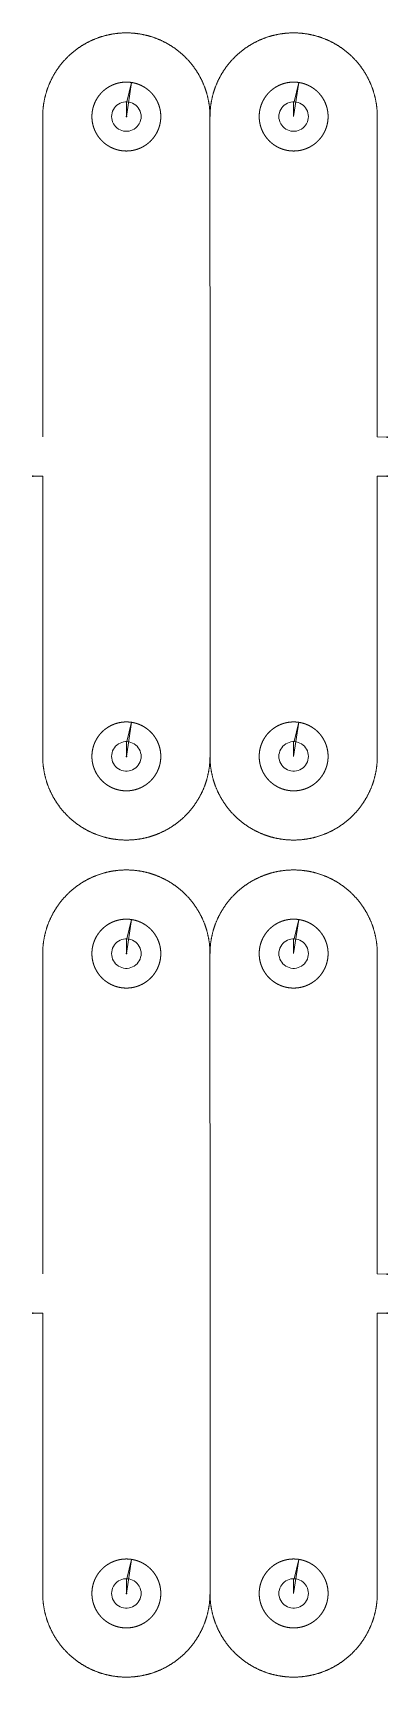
# Model space of a CAD drawing. Header units: millimetres. Extents: x 76 to 112, y 201 to 368.
import ezdxf

# ---------------------------------------------------------------- set-up
doc = ezdxf.new("R2010")
doc.units = ezdxf.units.MM
doc.layers.add('TOP_Drill', color=7, linetype='Continuous')
doc.layers.add('TOP_Full_CutOut_90_1', color=7, linetype='Continuous', lineweight=18)
doc.layers.add('TOP_Full_CutOut_90_2', color=7, linetype='Continuous', lineweight=18)

msp = doc.modelspace()

# ---------------------------------------------------------------- linework, layer by layer
at = {"layer": 'TOP_Drill'}
msp.add_line((102.888463, 209.54918), (102.888463, 209.54918), dxfattribs=at)
for points in [[(102.888463, 359.586484), (102.888464, 359.586484)], [(102.888463, 294.586485), (102.888463, 294.586485)], [(102.888463, 274.549179), (102.888464, 274.549179)]]:
    msp.add_lwpolyline(points, dxfattribs=at)
for p in [(85.888464, 359.586485), (112.38792, 327.019929), (76.388466, 323.052286), (112.388483, 323.052308), (85.888464, 294.586485), (85.888464, 274.54918), (112.38792, 241.982624), (76.388466, 238.014981), (112.388483, 238.015003), (85.888464, 209.54918)]:
    msp.add_point(p, dxfattribs=at)
at = {"layer": 'TOP_Full_CutOut_90_1'}
for points in [[(85.888464, 359.586485), (85.888465, 359.586485), (85.888465, 361.083525), (85.794279, 361.083525), (85.607393, 361.059916), (85.42494, 361.01307), (85.249796, 360.943725), (85.084725, 360.852977), (84.932329, 360.742255), (84.795012, 360.613305), (84.67494, 360.468163), (84.574005, 360.309115), (84.493801, 360.138672), (84.435591, 359.95952), (84.400293, 359.774485), (84.388465, 359.586485), (84.400293, 359.398485), (84.435591, 359.21345), (84.493801, 359.034298), (84.574005, 358.863854), (84.67494, 358.704807), (84.795012, 358.559664), (84.932329, 358.430715), (85.084725, 358.319993), (85.249796, 358.229244), (85.42494, 358.1599), (85.607393, 358.113054), (85.794279, 358.089445), (85.982651, 358.089445), (86.169537, 358.113054), (86.351991, 358.1599), (86.527134, 358.229244), (86.692205, 358.319993), (86.844601, 358.430715), (86.981918, 358.559664), (87.101991, 358.704807), (87.202925, 358.863854), (87.28313, 359.034298), (87.34134, 359.21345), (87.376637, 359.398485), (87.388465, 359.586485), (87.376637, 359.774485), (87.34134, 359.95952), (87.28313, 360.138672), (87.202925, 360.309115), (87.101991, 360.468163), (86.981918, 360.613305), (86.844601, 360.742255), (86.692205, 360.852977), (86.527134, 360.943725), (86.351991, 361.01307), (86.169537, 361.059916), (85.936357, 361.085282), (86.413633, 363.046859), (86.399755, 363.048938), (86.385247, 363.051049), (86.37073, 363.0531), (86.356205, 363.055089), (86.341672, 363.057018), (86.327131, 363.058886), (86.312582, 363.060693), (86.298025, 363.062439), (86.283462, 363.064124), (86.268891, 363.065748), (86.254314, 363.067311), (86.23973, 363.068813), (86.22514, 363.070254), (86.210545, 363.071634), (86.195943, 363.072952), (86.181337, 363.07421), (86.166725, 363.075406), (86.152108, 363.076541), (86.137487, 363.077615), (86.122861, 363.078627), (86.108231, 363.079578), (86.093597, 363.080468), (86.07896, 363.081297), (86.064319, 363.082064), (86.049676, 363.08277), (86.035029, 363.083415), (86.02038, 363.083998), (86.005728, 363.08452), (85.991075, 363.08498), (85.97642, 363.085379), (85.961763, 363.085717), (85.947105, 363.085993), (85.932445, 363.086208), (85.917785, 363.086362), (85.903125, 363.086454), (85.888464, 363.086485), (85.873804, 363.086454), (85.859143, 363.086362), (85.844483, 363.086208), (85.829824, 363.085993), (85.815166, 363.085717), (85.800509, 363.085379), (85.785854, 363.08498), (85.7712, 363.08452), (85.756549, 363.083998), (85.741899, 363.083415), (85.727253, 363.08277), (85.712609, 363.082064), (85.697968, 363.081297), (85.683331, 363.080468), (85.668697, 363.079578), (85.654068, 363.078627), (85.639442, 363.077615), (85.62482, 363.076541), (85.610204, 363.075406), (85.595592, 363.07421), (85.580985, 363.072952), (85.566384, 363.071634), (85.551788, 363.070254), (85.537198, 363.068813), (85.522615, 363.067311), (85.508037, 363.065748), (85.493467, 363.064124), (85.478903, 363.062439), (85.464347, 363.060693), (85.449798, 363.058886), (85.435257, 363.057018), (85.420723, 363.055089), (85.406198, 363.0531), (85.391682, 363.051049), (85.377174, 363.048938), (85.362675, 363.046766), (85.348185, 363.044533), (85.333705, 363.04224), (85.319234, 363.039886), (85.304774, 363.037471), (85.290323, 363.034996), (85.275884, 363.03246), (85.261455, 363.029864), (85.247036, 363.027207), (85.23263, 363.02449), (85.218234, 363.021713), (85.203851, 363.018875), (85.189479, 363.015977), (85.17512, 363.013019), (85.160773, 363.010001), (85.146439, 363.006923), (85.132118, 363.003785), (85.117811, 363.000587), (85.103517, 362.997329), (85.089236, 362.994011), (85.07497, 362.990633), (85.060718, 362.987196), (85.04648, 362.983699), (85.032257, 362.980142), (85.01805, 362.976526), (85.003857, 362.97285), (84.98968, 362.969115), (84.975519, 362.96532), (84.961374, 362.961467), (84.947245, 362.957554), (84.933132, 362.953582), (84.919037, 362.94955), (84.904958, 362.94546), (84.890897, 362.941311), (84.876853, 362.937103), (84.862827, 362.932836), (84.848819, 362.928511), (84.834829, 362.924126), (84.820857, 362.919684), (84.806905, 362.915183), (84.792971, 362.910623), (84.779057, 362.906005), (84.765162, 362.901329), (84.751286, 362.896594), (84.737431, 362.891802), (84.723596, 362.886952), (84.709781, 362.882043), (84.695987, 362.877077), (84.682214, 362.872053), (84.668462, 362.866972), (84.654732, 362.861833), (84.641023, 362.856636), (84.627336, 362.851382), (84.613671, 362.846071), (84.600028, 362.840702), (84.586408, 362.835277), (84.572811, 362.829794), (84.559237, 362.824255), (84.545687, 362.818659), (84.53216, 362.813006), (84.518656, 362.807296), (84.505177, 362.80153), (84.491722, 362.795708), (84.478292, 362.789829), (84.464886, 362.783894), (84.451505, 362.777903), (84.43815, 362.771856), (84.42482, 362.765753), (84.411515, 362.759594), (84.398237, 362.753379), (84.384984, 362.747109), (84.371758, 362.740784), (84.358559, 362.734403), (84.345387, 362.727967), (84.332241, 362.721476), (84.319123, 362.71493), (84.306032, 362.708329), (84.29297, 362.701673), (84.279935, 362.694962), (84.266928, 362.688197), (84.25395, 362.681378), (84.241001, 362.674504), (84.22808, 362.667576), (84.215188, 362.660594), (84.202326, 362.653558), (84.189494, 362.646468), (84.176691, 362.639325), (84.163919, 362.632128), (84.151176, 362.624877), (84.138464, 362.617574), (84.125783, 362.610217), (84.113133, 362.602807), (84.100514, 362.595344), (84.087926, 362.587828), (84.07537, 362.58026), (84.062845, 362.572639), (84.050353, 362.564965), (84.037893, 362.55724), (84.025465, 362.549462), (84.01307, 362.541632), (84.000708, 362.533751), (83.98838, 362.525818), (83.976084, 362.517833), (83.963822, 362.509797), (83.951594, 362.501709), (83.9394, 362.49357), (83.92724, 362.485381), (83.915114, 362.47714), (83.903023, 362.468849), (83.890967, 362.460507), (83.878946, 362.452115), (83.86696, 362.443672), (83.855009, 362.435179), (83.843095, 362.426637), (83.831216, 362.418044), (83.819373, 362.409402), (83.807567, 362.40071), (83.795797, 362.391969), (83.784064, 362.383179), (83.772367, 362.374339), (83.760708, 362.365451), (83.749086, 362.356514), (83.737502, 362.347528), (83.725956, 362.338494), (83.714447, 362.329412), (83.702977, 362.320281), (83.691545, 362.311103), (83.680151, 362.301876), (83.668796, 362.292603), (83.65748, 362.283281), (83.646204, 362.273912), (83.634966, 362.264496), (83.623768, 362.255034), (83.61261, 362.245524), (83.601492, 362.235967), (83.590414, 362.226365), (83.579376, 362.216715), (83.568379, 362.20702), (83.557423, 362.197279), (83.546507, 362.187492), (83.535633, 362.177659), (83.524799, 362.167781), (83.514008, 362.157857), (83.503258, 362.147889), (83.492549, 362.137875), (83.481883, 362.127817), (83.471259, 362.117714), (83.460678, 362.107566), (83.450139, 362.097375), (83.439643, 362.087139), (83.429189, 362.07686), (83.418779, 362.066536), (83.408413, 362.05617), (83.398089, 362.04576), (83.38781, 362.035306), (83.377574, 362.02481), (83.367383, 362.014271), (83.357235, 362.00369), (83.347132, 361.993066), (83.337074, 361.9824), (83.327061, 361.971691), (83.317092, 361.960941), (83.307168, 361.95015), (83.29729, 361.939316), (83.287457, 361.928442), (83.27767, 361.917526), (83.267929, 361.90657), (83.258234, 361.895573), (83.248584, 361.884535), (83.238982, 361.873457), (83.229425, 361.862339), (83.219915, 361.851181), (83.210453, 361.839983), (83.201037, 361.828745), (83.191668, 361.817469), (83.182346, 361.806153), (83.173073, 361.794798), (83.163846, 361.783405), (83.154668, 361.771972), (83.145537, 361.760502), (83.136455, 361.748993), (83.127421, 361.737447), (83.118435, 361.725863), (83.109498, 361.714241), (83.10061, 361.702582), (83.09177, 361.690885), (83.08298, 361.679152), (83.074239, 361.667382), (83.065547, 361.655576), (83.056905, 361.643733), (83.048312, 361.631854), (83.03977, 361.61994), (83.031277, 361.607989), (83.022834, 361.596003), (83.014442, 361.583982), (83.0061, 361.571926), (82.997809, 361.559835), (82.989568, 361.547709), (82.981379, 361.535549), (82.97324, 361.523355), (82.965152, 361.511127), (82.957116, 361.498865), (82.949131, 361.486569), (82.941198, 361.474241), (82.933317, 361.461879), (82.925487, 361.449484), (82.917709, 361.437056), (82.909984, 361.424596), (82.90231, 361.412104), (82.894689, 361.399579), (82.887121, 361.387023), (82.879605, 361.374435), (82.872142, 361.361816), (82.864732, 361.349166), (82.857375, 361.336485), (82.850072, 361.323773), (82.842821, 361.31103), (82.835624, 361.298258), (82.828481, 361.285455), (82.821391, 361.272623), (82.814355, 361.259761), (82.807373, 361.246869), (82.800445, 361.233949), (82.793571, 361.220999), (82.786752, 361.208021), (82.779987, 361.195014), (82.773276, 361.181979), (82.76662, 361.168917), (82.760019, 361.155826), (82.753473, 361.142708), (82.746982, 361.129562), (82.740546, 361.11639), (82.734165, 361.103191), (82.72784, 361.089965), (82.72157, 361.076712), (82.715355, 361.063434), (82.709196, 361.050129), (82.703093, 361.036799), (82.697046, 361.023444), (82.691055, 361.010063), (82.68512, 360.996657), (82.679241, 360.983227), (82.673419, 360.969772), (82.667653, 360.956293), (82.661943, 360.942789), (82.65629, 360.929262), (82.650694, 360.915712), (82.645155, 360.902138), (82.639672, 360.888541), (82.634247, 360.874921), (82.628878, 360.861278), (82.623567, 360.847613), (82.618313, 360.833926), (82.613116, 360.820217), (82.607977, 360.806487), (82.602896, 360.792735), (82.597872, 360.778962), (82.592906, 360.765168), (82.587997, 360.751353), (82.583147, 360.737518), (82.578355, 360.723663), (82.57362, 360.709787), (82.568944, 360.695892), (82.564326, 360.681978), (82.559766, 360.668044), (82.555265, 360.654092), (82.550823, 360.64012), (82.546438, 360.62613), (82.542113, 360.612122), (82.537846, 360.598096), (82.533638, 360.584052), (82.529489, 360.569991), (82.525399, 360.555912), (82.521367, 360.541817), (82.517395, 360.527704), (82.513482, 360.513575), (82.509629, 360.49943), (82.505834, 360.485269), (82.502099, 360.471092), (82.498423, 360.456899), (82.494807, 360.442692), (82.49125, 360.428469), (82.487753, 360.414231), (82.484316, 360.399979), (82.480938, 360.385713), (82.47762, 360.371432), (82.474362, 360.357138), (82.471164, 360.342831), (82.468026, 360.32851), (82.464948, 360.314176), (82.46193, 360.299829), (82.458972, 360.28547), (82.456074, 360.271098), (82.453236, 360.256715), (82.450459, 360.242319), (82.447742, 360.227913), (82.445085, 360.213494), (82.442489, 360.199065), (82.439953, 360.184626), (82.437478, 360.170175), (82.435063, 360.155715), (82.432709, 360.141244), (82.430416, 360.126764), (82.428183, 360.112274), (82.426011, 360.097775), (82.4239, 360.083267), (82.421849, 360.068751), (82.41986, 360.054226), (82.417931, 360.039692), (82.416063, 360.025151), (82.414256, 360.010602), (82.41251, 359.996046), (82.410825, 359.981482), (82.409201, 359.966912), (82.407638, 359.952334), (82.406136, 359.937751), (82.404695, 359.923161), (82.403315, 359.908565), (82.401997, 359.893964), (82.400739, 359.879357), (82.399543, 359.864745), (82.398408, 359.850129), (82.397334, 359.835507), (82.396322, 359.820881), (82.395371, 359.806252), (82.394481, 359.791618), (82.393652, 359.776981), (82.392885, 359.76234), (82.392179, 359.747696), (82.391534, 359.73305), (82.390951, 359.7184), (82.390429, 359.703749), (82.389969, 359.689095), (82.38957, 359.67444), (82.389232, 359.659783), (82.388956, 359.645125), (82.388741, 359.630466), (82.388587, 359.615806), (82.388495, 359.601145), (82.388464, 359.586485), (82.388495, 359.571824), (82.388587, 359.557164), (82.388741, 359.542504), (82.388956, 359.527844), (82.389232, 359.513186), (82.38957, 359.498529), (82.389969, 359.483874), (82.390429, 359.469221), (82.390951, 359.454569), (82.391534, 359.43992), (82.392179, 359.425273), (82.392885, 359.41063), (82.393652, 359.395989), (82.394481, 359.381352), (82.395371, 359.366718), (82.396322, 359.352088), (82.397334, 359.337462), (82.398408, 359.322841), (82.399543, 359.308224), (82.400739, 359.293612), (82.401997, 359.279006), (82.403315, 359.264404), (82.404695, 359.249809), (82.406136, 359.235219), (82.407638, 359.220635), (82.409201, 359.206058), (82.410825, 359.191487), (82.41251, 359.176924), (82.414256, 359.162367), (82.416063, 359.147818), (82.417931, 359.133277), (82.41986, 359.118744), (82.421849, 359.104219), (82.4239, 359.089702), (82.426011, 359.075194), (82.428183, 359.060695), (82.430416, 359.046205), (82.432709, 359.031725), (82.435063, 359.017255), (82.437478, 359.002794), (82.439953, 358.988344), (82.442489, 358.973904), (82.445085, 358.959475), (82.447742, 358.945057), (82.450459, 358.93065), (82.453236, 358.916255), (82.456074, 358.901871), (82.458972, 358.8875), (82.46193, 358.873141), (82.464948, 358.858794), (82.468026, 358.84446), (82.471164, 358.830139), (82.474362, 358.815831), (82.47762, 358.801537), (82.480938, 358.787257), (82.484316, 358.77299), (82.487753, 358.758738), (82.49125, 358.744501), (82.494807, 358.730278), (82.498423, 358.71607), (82.502099, 358.701878), (82.505834, 358.687701), (82.509629, 358.673539), (82.513482, 358.659394), (82.517395, 358.645265), (82.521367, 358.631153), (82.525399, 358.617057), (82.529489, 358.602979), (82.533638, 358.588917), (82.537846, 358.574873), (82.542113, 358.560847), (82.546438, 358.546839), (82.550823, 358.532849), (82.555265, 358.518878), (82.559766, 358.504925), (82.564326, 358.490992), (82.568944, 358.477077), (82.57362, 358.463182), (82.578355, 358.449307), (82.583147, 358.435451), (82.587997, 358.421616), (82.592906, 358.407802), (82.597872, 358.394008), (82.602896, 358.380235), (82.607977, 358.366483), (82.613116, 358.352752), (82.618313, 358.339043), (82.623567, 358.325356), (82.628878, 358.311691), (82.634247, 358.298049), (82.639672, 358.284429), (82.645155, 358.270832), (82.650694, 358.257258), (82.65629, 358.243707), (82.661943, 358.23018), (82.667653, 358.216677), (82.673419, 358.203198), (82.679241, 358.189743), (82.68512, 358.176312), (82.691055, 358.162906), (82.697046, 358.149526), (82.703093, 358.13617), (82.709196, 358.12284), (82.715355, 358.109536), (82.72157, 358.096257), (82.72784, 358.083005), (82.734165, 358.069779), (82.740546, 358.05658), (82.746982, 358.043407), (82.753473, 358.030262), (82.760019, 358.017143), (82.76662, 358.004053), (82.773276, 357.99099), (82.779987, 357.977955), (82.786752, 357.964949), (82.793571, 357.95197), (82.800445, 357.939021), (82.807373, 357.9261), (82.814355, 357.913209), (82.821391, 357.900347), (82.828481, 357.887514), (82.835624, 357.874712), (82.842821, 357.861939), (82.850072, 357.849197), (82.857375, 357.836485), (82.864732, 357.823804), (82.872142, 357.811153), (82.879605, 357.798534), (82.887121, 357.785946), (82.894689, 357.77339), (82.90231, 357.760866), (82.909984, 357.748374), (82.917709, 357.735913), (82.925487, 357.723486), (82.933317, 357.711091), (82.941198, 357.698729), (82.949131, 357.6864), (82.957116, 357.674105), (82.965152, 357.661843), (82.97324, 357.649614), (82.981379, 357.63742), (82.989568, 357.62526), (82.997809, 357.613134), (83.0061, 357.601043), (83.014442, 357.588987), (83.022834, 357.576966), (83.031277, 357.56498), (83.03977, 357.55303), (83.048312, 357.541115), (83.056905, 357.529236), (83.065547, 357.517394), (83.074239, 357.505587), (83.08298, 357.493817), (83.09177, 357.482084), (83.10061, 357.470388), (83.109498, 357.458729), (83.118435, 357.447107), (83.127421, 357.435523), (83.136455, 357.423976), (83.145537, 357.412468), (83.154668, 357.400997), (83.163846, 357.389565), (83.173073, 357.378171), (83.182346, 357.366817), (83.191668, 357.355501), (83.201037, 357.344224), (83.210453, 357.332987), (83.219915, 357.321789), (83.229425, 357.310631), (83.238982, 357.299513), (83.248584, 357.288435), (83.258234, 357.277397), (83.267929, 357.2664), (83.27767, 357.255443), (83.287457, 357.244528), (83.29729, 357.233653), (83.307168, 357.22282), (83.317092, 357.212028), (83.327061, 357.201278), (83.337074, 357.19057), (83.347132, 357.179904), (83.357235, 357.16928), (83.367383, 357.158698), (83.377574, 357.148159), (83.38781, 357.137663), (83.398089, 357.12721), (83.408413, 357.1168), (83.418779, 357.106433), (83.429189, 357.09611), (83.439643, 357.08583), (83.450139, 357.075595), (83.460678, 357.065403), (83.471259, 357.055256), (83.481883, 357.045153), (83.492549, 357.035095), (83.503258, 357.025081), (83.514008, 357.015112), (83.524799, 357.005189), (83.535633, 356.995311), (83.546507, 356.985478), (83.557423, 356.975691), (83.568379, 356.965949), (83.579376, 356.956254), (83.590414, 356.946605), (83.601492, 356.937002), (83.61261, 356.927446), (83.623768, 356.917936), (83.634966, 356.908473), (83.646204, 356.899057), (83.65748, 356.889688), (83.668796, 356.880367), (83.680151, 356.871093), (83.691545, 356.861867), (83.702977, 356.852688), (83.714447, 356.843558), (83.725956, 356.834475), (83.737502, 356.825441), (83.749086, 356.816455), (83.760708, 356.807518), (83.772367, 356.79863), (83.784064, 356.789791), (83.795797, 356.781), (83.807567, 356.772259), (83.819373, 356.763567), (83.831216, 356.754925), (83.843095, 356.746333), (83.855009, 356.73779), (83.86696, 356.729297), (83.878946, 356.720855), (83.890967, 356.712463), (83.903023, 356.704121), (83.915114, 356.695829), (83.92724, 356.687589), (83.9394, 356.679399), (83.951594, 356.67126), (83.963822, 356.663173), (83.976084, 356.655137), (83.98838, 356.647152), (84.000708, 356.639219), (84.01307, 356.631337), (84.025465, 356.623507), (84.037893, 356.61573), (84.050353, 356.608004), (84.062845, 356.600331), (84.07537, 356.59271), (84.087926, 356.585141), (84.100514, 356.577626), (84.113133, 356.570163), (84.125783, 356.562753), (84.138464, 356.555396), (84.151176, 356.548092), (84.163919, 356.540842), (84.176691, 356.533645), (84.189494, 356.526501), (84.202326, 356.519411), (84.215188, 356.512375), (84.22808, 356.505393), (84.241001, 356.498465), (84.25395, 356.491592), (84.266928, 356.484772), (84.279935, 356.478007), (84.29297, 356.471297), (84.306032, 356.464641), (84.319123, 356.45804), (84.332241, 356.451494), (84.345387, 356.445002), (84.358559, 356.438566), (84.371758, 356.432186), (84.384984, 356.42586), (84.398237, 356.41959), (84.411515, 356.413376), (84.42482, 356.407217), (84.43815, 356.401114), (84.451505, 356.395067), (84.464886, 356.389076), (84.478292, 356.383141), (84.491722, 356.377262), (84.505177, 356.371439), (84.518656, 356.365673), (84.53216, 356.359964), (84.545687, 356.354311), (84.559237, 356.348715), (84.572811, 356.343175), (84.586408, 356.337693), (84.600028, 356.332267), (84.613671, 356.326899), (84.627336, 356.321587), (84.641023, 356.316333), (84.654732, 356.311137), (84.668462, 356.305998), (84.682214, 356.300916), (84.695987, 356.295892), (84.709781, 356.290926), (84.723596, 356.286018), (84.737431, 356.281167), (84.751286, 356.276375), (84.765162, 356.271641), (84.779057, 356.266964), (84.792971, 356.262347), (84.806905, 356.257787), (84.820857, 356.253286), (84.834829, 356.248843), (84.848819, 356.244459), (84.862827, 356.240133), (84.876853, 356.235866), (84.890897, 356.231658), (84.904958, 356.227509), (84.919037, 356.223419), (84.933132, 356.219388), (84.947245, 356.215416), (84.961374, 356.211503), (84.975519, 356.207649), (84.98968, 356.203855), (85.003857, 356.200119), (85.01805, 356.196444), (85.032257, 356.192827), (85.04648, 356.189271), (85.060718, 356.185774), (85.07497, 356.182336), (85.089236, 356.178959), (85.103517, 356.175641), (85.117811, 356.172383), (85.132118, 356.169184), (85.146439, 356.166046), (85.160773, 356.162968), (85.17512, 356.15995), (85.189479, 356.156992), (85.203851, 356.154094), (85.218234, 356.151257), (85.23263, 356.148479), (85.247036, 356.145762), (85.261455, 356.143106), (85.275884, 356.14051), (85.290323, 356.137974), (85.304774, 356.135499), (85.319234, 356.133084), (85.333705, 356.13073), (85.348185, 356.128436), (85.362675, 356.126204), (85.377174, 356.124032), (85.391682, 356.12192), (85.406198, 356.11987), (85.420723, 356.11788), (85.435257, 356.115951), (85.449798, 356.114083), (85.464347, 356.112276), (85.478903, 356.11053), (85.493467, 356.108845), (85.508037, 356.107221), (85.522615, 356.105658), (85.537198, 356.104156), (85.551788, 356.102715), (85.566384, 356.101336), (85.580985, 356.100017), (85.595592, 356.09876), (85.610204, 356.097564), (85.62482, 356.096429), (85.639442, 356.095355), (85.654068, 356.094342), (85.668697, 356.093391), (85.683331, 356.092501), (85.697968, 356.091673), (85.712609, 356.090905), (85.727253, 356.090199), (85.741899, 356.089555), (85.756549, 356.088972), (85.7712, 356.08845), (85.785854, 356.087989), (85.800509, 356.08759), (85.815166, 356.087252), (85.829824, 356.086976), (85.844483, 356.086761), (85.859143, 356.086608), (85.873804, 356.086515), (85.888464, 356.086485), (85.903125, 356.086515), (85.917785, 356.086608), (85.932445, 356.086761), (85.947105, 356.086976), (85.961763, 356.087252), (85.97642, 356.08759), (85.991075, 356.087989), (86.005728, 356.08845), (86.02038, 356.088972), (86.035029, 356.089555), (86.049676, 356.090199), (86.064319, 356.090905), (86.07896, 356.091673), (86.093597, 356.092501), (86.108231, 356.093391), (86.122861, 356.094342), (86.137487, 356.095355), (86.152108, 356.096429), (86.166725, 356.097564), (86.181337, 356.09876), (86.195943, 356.100017), (86.210545, 356.101336), (86.22514, 356.102715), (86.23973, 356.104156), (86.254314, 356.105658), (86.268891, 356.107221), (86.283462, 356.108845), (86.298025, 356.11053), (86.312582, 356.112276), (86.327131, 356.114083), (86.341672, 356.115951), (86.356205, 356.11788), (86.37073, 356.11987), (86.385247, 356.12192), (86.399755, 356.124032), (86.414254, 356.126204), (86.428744, 356.128436), (86.443224, 356.13073), (86.457694, 356.133084), (86.472155, 356.135499), (86.486605, 356.137974), (86.501045, 356.14051), (86.515474, 356.143106), (86.529892, 356.145762), (86.544299, 356.148479), (86.558694, 356.151257), (86.573078, 356.154094), (86.587449, 356.156992), (86.601808, 356.15995), (86.616155, 356.162968), (86.630489, 356.166046), (86.64481, 356.169184), (86.659118, 356.172383), (86.673412, 356.175641), (86.687692, 356.178959), (86.701959, 356.182336), (86.716211, 356.185774), (86.730448, 356.189271), (86.744671, 356.192827), (86.758879, 356.196444), (86.773071, 356.200119), (86.787248, 356.203855), (86.80141, 356.207649), (86.815555, 356.211503), (86.829684, 356.215416), (86.843796, 356.219388), (86.857892, 356.223419), (86.87197, 356.227509), (86.886032, 356.231658), (86.900076, 356.235866), (86.914102, 356.240133), (86.92811, 356.244459), (86.9421, 356.248843), (86.956071, 356.253286), (86.970024, 356.257787), (86.983957, 356.262347), (86.997872, 356.266964), (87.011767, 356.271641), (87.025642, 356.276375), (87.039498, 356.281167), (87.053333, 356.286018), (87.067147, 356.290926), (87.080941, 356.295892), (87.094715, 356.300916), (87.108466, 356.305998), (87.122197, 356.311137), (87.135906, 356.316333), (87.149593, 356.321587), (87.163258, 356.326899), (87.1769, 356.332267), (87.19052, 356.337693), (87.204117, 356.343175), (87.217691, 356.348715), (87.231242, 356.354311), (87.244769, 356.359964), (87.258272, 356.365673), (87.271751, 356.371439), (87.285206, 356.377262), (87.298637, 356.383141), (87.312043, 356.389076), (87.325423, 356.395067), (87.338779, 356.401114), (87.352109, 356.407217), (87.365413, 356.413376), (87.378692, 356.41959), (87.391944, 356.42586), (87.40517, 356.432186), (87.418369, 356.438566), (87.431542, 356.445002), (87.444687, 356.451494), (87.457806, 356.45804), (87.470896, 356.464641), (87.483959, 356.471297), (87.496994, 356.478007), (87.51, 356.484772), (87.522979, 356.491592), (87.535928, 356.498465), (87.548849, 356.505393), (87.56174, 356.512375), (87.574602, 356.519411), (87.587435, 356.526501), (87.600237, 356.533645), (87.61301, 356.540842), (87.625752, 356.548092), (87.638464, 356.555396), (87.651145, 356.562753), (87.663796, 356.570163), (87.676415, 356.577626), (87.689003, 356.585141), (87.701559, 356.59271), (87.714083, 356.600331), (87.726575, 356.608004), (87.739036, 356.61573), (87.751463, 356.623507), (87.763858, 356.631337), (87.77622, 356.639219), (87.788549, 356.647152), (87.800844, 356.655137), (87.813106, 356.663173), (87.825335, 356.67126), (87.837529, 356.679399), (87.849689, 356.687589), (87.861815, 356.695829), (87.873906, 356.704121), (87.885962, 356.712463), (87.897983, 356.720855), (87.909969, 356.729297), (87.921919, 356.73779), (87.933834, 356.746333), (87.945713, 356.754925), (87.957555, 356.763567), (87.969362, 356.772259), (87.981132, 356.781), (87.992865, 356.789791), (88.004561, 356.79863), (88.01622, 356.807518), (88.027842, 356.816455), (88.039426, 356.825441), (88.050973, 356.834475), (88.062482, 356.843558), (88.073952, 356.852688), (88.085384, 356.861867), (88.096778, 356.871093), (88.108132, 356.880367), (88.119448, 356.889688), (88.130725, 356.899057), (88.141962, 356.908473), (88.15316, 356.917936), (88.164318, 356.927446), (88.175436, 356.937002), (88.186514, 356.946605), (88.197552, 356.956254), (88.208549, 356.965949), (88.219506, 356.975691), (88.230421, 356.985478), (88.241296, 356.995311), (88.252129, 357.005189), (88.262921, 357.015112), (88.273671, 357.025081), (88.284379, 357.035095), (88.295045, 357.045153), (88.305669, 357.055256), (88.316251, 357.065403), (88.32679, 357.075595), (88.337286, 357.08583), (88.347739, 357.09611), (88.358149, 357.106433), (88.368516, 357.1168), (88.378839, 357.12721), (88.389119, 357.137663), (88.399354, 357.148159), (88.409546, 357.158698), (88.419693, 357.16928), (88.429796, 357.179904), (88.439854, 357.19057), (88.449868, 357.201278), (88.459837, 357.212028), (88.46976, 357.22282), (88.479638, 357.233653), (88.489471, 357.244528), (88.499258, 357.255443), (88.509, 357.2664), (88.518695, 357.277397), (88.528344, 357.288435), (88.537947, 357.299513), (88.547503, 357.310631), (88.557013, 357.321789), (88.566476, 357.332987), (88.575892, 357.344224), (88.585261, 357.355501), (88.594582, 357.366817), (88.603856, 357.378171), (88.613082, 357.389565), (88.622261, 357.400997), (88.631391, 357.412468), (88.640474, 357.423976), (88.649508, 357.435523), (88.658494, 357.447107), (88.667431, 357.458729), (88.676319, 357.470388), (88.685158, 357.482084), (88.693949, 357.493817), (88.70269, 357.505587), (88.711382, 357.517394), (88.720024, 357.529236), (88.728616, 357.541115), (88.737159, 357.55303), (88.745652, 357.56498), (88.754094, 357.576966), (88.762487, 357.588987), (88.770828, 357.601043), (88.77912, 357.613134), (88.78736, 357.62526), (88.79555, 357.63742), (88.803689, 357.649614), (88.811776, 357.661843), (88.819812, 357.674105), (88.827797, 357.6864), (88.83573, 357.698729), (88.843612, 357.711091), (88.851442, 357.723486), (88.859219, 357.735913), (88.866945, 357.748374), (88.874618, 357.760866), (88.882239, 357.77339), (88.889808, 357.785946), (88.897323, 357.798534), (88.904786, 357.811153), (88.912196, 357.823804), (88.919553, 357.836485), (88.926857, 357.849197), (88.934107, 357.861939), (88.941304, 357.874712), (88.948448, 357.887514), (88.955538, 357.900347), (88.962574, 357.913209), (88.969556, 357.9261), (88.976484, 357.939021), (88.983357, 357.95197), (88.990177, 357.964949), (88.996942, 357.977955), (89.003652, 357.99099), (89.010308, 358.004053), (89.016909, 358.017143), (89.023455, 358.030262), (89.029947, 358.043407), (89.036383, 358.05658), (89.042763, 358.069779), (89.049089, 358.083005), (89.055359, 358.096257), (89.061573, 358.109536), (89.067732, 358.12284), (89.073835, 358.13617), (89.079882, 358.149526), (89.085873, 358.162906), (89.091808, 358.176312), (89.097687, 358.189743), (89.10351, 358.203198), (89.109276, 358.216677), (89.114985, 358.23018), (89.120638, 358.243707), (89.126234, 358.257258), (89.131774, 358.270832), (89.137256, 358.284429), (89.142682, 358.298049), (89.14805, 358.311691), (89.153362, 358.325356), (89.158616, 358.339043), (89.163812, 358.352752), (89.168951, 358.366483), (89.174033, 358.380235), (89.179057, 358.394008), (89.184023, 358.407802), (89.188931, 358.421616), (89.193782, 358.435451), (89.198574, 358.449307), (89.203308, 358.463182), (89.207985, 358.477077), (89.212602, 358.490992), (89.217162, 358.504925), (89.221663, 358.518878), (89.226106, 358.532849), (89.23049, 358.546839), (89.234816, 358.560847), (89.239083, 358.574873), (89.243291, 358.588917), (89.24744, 358.602979), (89.25153, 358.617057), (89.255561, 358.631153), (89.259533, 358.645265), (89.263446, 358.659394), (89.2673, 358.673539), (89.271094, 358.687701), (89.27483, 358.701878), (89.278505, 358.71607), (89.282122, 358.730278), (89.285678, 358.744501), (89.289175, 358.758738), (89.292613, 358.77299), (89.29599, 358.787257), (89.299308, 358.801537), (89.302566, 358.815831), (89.305765, 358.830139), (89.308903, 358.84446), (89.311981, 358.858794), (89.314999, 358.873141), (89.317957, 358.8875), (89.320855, 358.901871), (89.323692, 358.916255), (89.32647, 358.93065), (89.329187, 358.945057), (89.331843, 358.959475), (89.334439, 358.973904), (89.336975, 358.988344), (89.33945, 359.002794), (89.341865, 359.017255), (89.344219, 359.031725), (89.346513, 359.046205), (89.348745, 359.060695), (89.350917, 359.075194), (89.353029, 359.089702), (89.355079, 359.104219), (89.357069, 359.118744), (89.358998, 359.133277), (89.360866, 359.147818), (89.362673, 359.162367), (89.364419, 359.176924), (89.366104, 359.191487), (89.367728, 359.206058), (89.369291, 359.220635), (89.370793, 359.235219), (89.372234, 359.249809), (89.373613, 359.264404), (89.374932, 359.279006), (89.376189, 359.293612), (89.377385, 359.308224), (89.37852, 359.322841), (89.379594, 359.337462), (89.380607, 359.352088), (89.381558, 359.366718), (89.382448, 359.381352), (89.383276, 359.395989), (89.384044, 359.41063), (89.38475, 359.425273), (89.385394, 359.43992), (89.385977, 359.454569), (89.386499, 359.469221), (89.38696, 359.483874), (89.387359, 359.498529), (89.387697, 359.513186), (89.387973, 359.527844), (89.388188, 359.542504), (89.388341, 359.557164), (89.388434, 359.571824), (89.388464, 359.586485), (89.388434, 359.601145), (89.388341, 359.615806), (89.388188, 359.630466), (89.387973, 359.645125), (89.387697, 359.659783), (89.387359, 359.67444), (89.38696, 359.689095), (89.386499, 359.703749), (89.385977, 359.7184), (89.385394, 359.73305), (89.38475, 359.747696), (89.384044, 359.76234), (89.383276, 359.776981), (89.382448, 359.791618), (89.381558, 359.806252), (89.380607, 359.820881), (89.379594, 359.835507), (89.37852, 359.850129), (89.377385, 359.864745), (89.376189, 359.879357), (89.374932, 359.893964), (89.373613, 359.908565), (89.372234, 359.923161), (89.370793, 359.937751), (89.369291, 359.952334), (89.367728, 359.966912), (89.366104, 359.981482), (89.364419, 359.996046), (89.362673, 360.010602), (89.360866, 360.025151), (89.358998, 360.039692), (89.357069, 360.054226), (89.355079, 360.068751), (89.353029, 360.083267), (89.350917, 360.097775), (89.348745, 360.112274), (89.346513, 360.126764), (89.344219, 360.141244), (89.341865, 360.155715), (89.33945, 360.170175), (89.336975, 360.184626), (89.334439, 360.199065), (89.331843, 360.213494), (89.329187, 360.227913), (89.32647, 360.242319), (89.323692, 360.256715), (89.320855, 360.271098), (89.317957, 360.28547), (89.314999, 360.299829), (89.311981, 360.314176), (89.308903, 360.32851), (89.305765, 360.342831), (89.302566, 360.357138), (89.299308, 360.371432), (89.29599, 360.385713), (89.292613, 360.399979), (89.289175, 360.414231), (89.285678, 360.428469), (89.282122, 360.442692), (89.278505, 360.456899), (89.27483, 360.471092), (89.271094, 360.485269), (89.2673, 360.49943), (89.263446, 360.513575), (89.259533, 360.527704), (89.255561, 360.541817), (89.25153, 360.555912), (89.24744, 360.569991), (89.243291, 360.584052), (89.239083, 360.598096), (89.234816, 360.612122), (89.23049, 360.62613), (89.226106, 360.64012), (89.221663, 360.654092), (89.217162, 360.668044), (89.212602, 360.681978), (89.207985, 360.695892), (89.203308, 360.709787), (89.198574, 360.723663), (89.193782, 360.737518), (89.188931, 360.751353), (89.184023, 360.765168), (89.179057, 360.778962), (89.174033, 360.792735), (89.168951, 360.806487), (89.163812, 360.820217), (89.158616, 360.833926), (89.153362, 360.847613), (89.14805, 360.861278), (89.142682, 360.874921), (89.137256, 360.888541), (89.131774, 360.902138), (89.126234, 360.915712), (89.120638, 360.929262), (89.114985, 360.942789), (89.109276, 360.956293), (89.10351, 360.969772), (89.097687, 360.983227), (89.091808, 360.996657), (89.085873, 361.010063), (89.079882, 361.023444), (89.073835, 361.036799), (89.067732, 361.050129), (89.061573, 361.063434), (89.055359, 361.076712), (89.049089, 361.089965), (89.042763, 361.103191), (89.036383, 361.11639), (89.029947, 361.129562), (89.023455, 361.142708), (89.016909, 361.155826), (89.010308, 361.168917), (89.003652, 361.181979), (88.996942, 361.195014), (88.990177, 361.208021), (88.983357, 361.220999), (88.976484, 361.233949), (88.969556, 361.246869), (88.962574, 361.259761), (88.955538, 361.272623), (88.948448, 361.285455), (88.941304, 361.298258), (88.934107, 361.31103), (88.926857, 361.323773), (88.919553, 361.336485), (88.912196, 361.349166), (88.904786, 361.361816), (88.897323, 361.374435), (88.889808, 361.387023), (88.882239, 361.399579), (88.874618, 361.412104), (88.866945, 361.424596), (88.859219, 361.437056), (88.851442, 361.449484), (88.843612, 361.461879), (88.83573, 361.474241), (88.827797, 361.486569), (88.819812, 361.498865), (88.811776, 361.511127), (88.803689, 361.523355), (88.79555, 361.535549), (88.78736, 361.547709), (88.77912, 361.559835), (88.770828, 361.571926), (88.762487, 361.583982), (88.754094, 361.596003), (88.745652, 361.607989), (88.737159, 361.61994), (88.728616, 361.631854), (88.720024, 361.643733), (88.711382, 361.655576), (88.70269, 361.667382), (88.693949, 361.679152), (88.685158, 361.690885), (88.676319, 361.702582), (88.667431, 361.714241), (88.658494, 361.725863), (88.649508, 361.737447), (88.640474, 361.748993), (88.631391, 361.760502), (88.622261, 361.771972), (88.613082, 361.783405), (88.603856, 361.794798), (88.594582, 361.806153), (88.585261, 361.817469), (88.575892, 361.828745), (88.566476, 361.839983), (88.557013, 361.851181), (88.547503, 361.862339), (88.537947, 361.873457), (88.528344, 361.884535), (88.518695, 361.895573), (88.509, 361.90657), (88.499258, 361.917526), (88.489471, 361.928442), (88.479638, 361.939316), (88.46976, 361.95015), (88.459837, 361.960941), (88.449868, 361.971691), (88.439854, 361.9824), (88.429796, 361.993066), (88.419693, 362.00369), (88.409546, 362.014271), (88.399354, 362.02481), (88.389119, 362.035306), (88.378839, 362.04576), (88.368516, 362.05617), (88.358149, 362.066536), (88.347739, 362.07686), (88.337286, 362.087139), (88.32679, 362.097375), (88.316251, 362.107566), (88.305669, 362.117714), (88.295045, 362.127817), (88.284379, 362.137875), (88.273671, 362.147889), (88.262921, 362.157857), (88.252129, 362.167781), (88.241296, 362.177659), (88.230421, 362.187492), (88.219506, 362.197279), (88.208549, 362.20702), (88.197552, 362.216715), (88.186514, 362.226365), (88.175436, 362.235967), (88.164318, 362.245524), (88.15316, 362.255034), (88.141962, 362.264496), (88.130725, 362.273912), (88.119448, 362.283281), (88.108132, 362.292603), (88.096778, 362.301876), (88.085384, 362.311103), (88.073952, 362.320281), (88.062482, 362.329412), (88.050973, 362.338494), (88.039426, 362.347528), (88.027842, 362.356514), (88.01622, 362.365451), (88.004561, 362.374339), (87.992865, 362.383179), (87.981132, 362.391969), (87.969362, 362.40071), (87.957555, 362.409402), (87.945713, 362.418044), (87.933834, 362.426637), (87.921919, 362.435179), (87.909969, 362.443672), (87.897983, 362.452115), (87.885962, 362.460507), (87.873906, 362.468849), (87.861815, 362.47714), (87.849689, 362.485381), (87.837529, 362.49357), (87.825335, 362.501709), (87.813106, 362.509797), (87.800844, 362.517833), (87.788549, 362.525818), (87.77622, 362.533751), (87.763858, 362.541632), (87.751463, 362.549462), (87.739036, 362.55724), (87.726575, 362.564965), (87.714083, 362.572639), (87.701559, 362.58026), (87.689003, 362.587828), (87.676415, 362.595344), (87.663796, 362.602807), (87.651145, 362.610217), (87.638464, 362.617574), (87.625752, 362.624877), (87.61301, 362.632128), (87.600237, 362.639325), (87.587435, 362.646468), (87.574602, 362.653558), (87.56174, 362.660594), (87.548849, 362.667576), (87.535928, 362.674504), (87.522979, 362.681378), (87.51, 362.688197), (87.496994, 362.694962), (87.483959, 362.701673), (87.470896, 362.708329), (87.457806, 362.71493), (87.444687, 362.721476), (87.431542, 362.727967), (87.418369, 362.734403), (87.40517, 362.740784), (87.391944, 362.747109), (87.378692, 362.753379), (87.365413, 362.759594), (87.352109, 362.765753), (87.338779, 362.771856), (87.325423, 362.777903), (87.312043, 362.783894), (87.298637, 362.789829), (87.285206, 362.795708), (87.271751, 362.80153), (87.258272, 362.807296), (87.244769, 362.813006), (87.231242, 362.818659), (87.217691, 362.824255), (87.204117, 362.829794), (87.19052, 362.835277), (87.1769, 362.840702), (87.163258, 362.846071), (87.149593, 362.851382), (87.135906, 362.856636), (87.122197, 362.861833), (87.108466, 362.866972), (87.094715, 362.872053), (87.080941, 362.877077), (87.067147, 362.882043), (87.053333, 362.886952), (87.039498, 362.891802), (87.025642, 362.896594), (87.011767, 362.901329), (86.997872, 362.906005), (86.983957, 362.910623), (86.970024, 362.915183), (86.956071, 362.919684), (86.9421, 362.924126), (86.92811, 362.928511), (86.914102, 362.932836), (86.900076, 362.937103), (86.886032, 362.941311), (86.87197, 362.94546), (86.857892, 362.94955), (86.843796, 362.953582), (86.829684, 362.957554), (86.815555, 362.961467), (86.80141, 362.96532), (86.787248, 362.969115), (86.773071, 362.97285), (86.758879, 362.976526), (86.744671, 362.980142), (86.730448, 362.983699), (86.716211, 362.987196), (86.701959, 362.990633), (86.687692, 362.994011), (86.673412, 362.997329), (86.659118, 363.000587), (86.64481, 363.003785), (86.630489, 363.006923), (86.616155, 363.010001), (86.601808, 363.013019), (86.587449, 363.015977), (86.573078, 363.018875), (86.558694, 363.021713), (86.544299, 363.02449), (86.529892, 363.027207), (86.515474, 363.029864), (86.501045, 363.03246), (86.486605, 363.034996), (86.472155, 363.037471), (86.457694, 363.039886), (86.443224, 363.04224), (86.428744, 363.044533), (86.413633, 363.046859), (85.888465, 359.586485), (85.888465, 359.586484)], [(102.888463, 359.586484), (102.888464, 359.586484), (102.888464, 361.083524), (102.794278, 361.083524), (102.607392, 361.059915), (102.424939, 361.013069), (102.249795, 360.943724), (102.084724, 360.852976), (101.932328, 360.742254), (101.795011, 360.613304), (101.674939, 360.468162), (101.574004, 360.309114), (101.4938, 360.138671), (101.43559, 359.959519), (101.400292, 359.774484), (101.388464, 359.586484), (101.400292, 359.398484), (101.43559, 359.213449), (101.4938, 359.034297), (101.574004, 358.863853), (101.674939, 358.704806), (101.795011, 358.559663), (101.932328, 358.430714), (102.084724, 358.319992), (102.249795, 358.229243), (102.424939, 358.159899), (102.607392, 358.113053), (102.794278, 358.089444), (102.98265, 358.089444), (103.169536, 358.113053), (103.35199, 358.159899), (103.527133, 358.229243), (103.692204, 358.319992), (103.8446, 358.430714), (103.981917, 358.559663), (104.10199, 358.704806), (104.202924, 358.863853), (104.283129, 359.034297), (104.341339, 359.213449), (104.376636, 359.398484), (104.388464, 359.586484), (104.388464, 359.586484), (104.376636, 359.774484), (104.341339, 359.959519), (104.283129, 360.138671), (104.202924, 360.309114), (104.10199, 360.468162), (103.981917, 360.613304), (103.8446, 360.742254), (103.692204, 360.852976), (103.527133, 360.943724), (103.35199, 361.013069), (103.169536, 361.059915), (102.936356, 361.085281), (103.413632, 363.046858), (103.399754, 363.048937), (103.385246, 363.051048), (103.370729, 363.053099), (103.356204, 363.055088), (103.341671, 363.057017), (103.32713, 363.058885), (103.312581, 363.060692), (103.298024, 363.062438), (103.283461, 363.064123), (103.26889, 363.065747), (103.254313, 363.06731), (103.239729, 363.068812), (103.225139, 363.070253), (103.210544, 363.071633), (103.195942, 363.072951), (103.181336, 363.074209), (103.166724, 363.075405), (103.152107, 363.07654), (103.137486, 363.077614), (103.12286, 363.078626), (103.10823, 363.079577), (103.093596, 363.080467), (103.078959, 363.081296), (103.064318, 363.082063), (103.049675, 363.082769), (103.035028, 363.083414), (103.020379, 363.083997), (103.005727, 363.084519), (102.991074, 363.084979), (102.976419, 363.085378), (102.961762, 363.085716), (102.947104, 363.085992), (102.932444, 363.086207), (102.917784, 363.086361), (102.903124, 363.086453), (102.888463, 363.086484), (102.873803, 363.086453), (102.859142, 363.086361), (102.844482, 363.086207), (102.829823, 363.085992), (102.815165, 363.085716), (102.800508, 363.085378), (102.785853, 363.084979), (102.771199, 363.084519), (102.756548, 363.083997), (102.741898, 363.083414), (102.727252, 363.082769), (102.712608, 363.082063), (102.697967, 363.081296), (102.68333, 363.080467), (102.668696, 363.079577), (102.654067, 363.078626), (102.639441, 363.077614), (102.624819, 363.07654), (102.610203, 363.075405), (102.595591, 363.074209), (102.580984, 363.072951), (102.566383, 363.071633), (102.551787, 363.070253), (102.537197, 363.068812), (102.522614, 363.06731), (102.508036, 363.065747), (102.493466, 363.064123), (102.478902, 363.062438), (102.464346, 363.060692), (102.449797, 363.058885), (102.435256, 363.057017), (102.420722, 363.055088), (102.406197, 363.053099), (102.391681, 363.051048), (102.377173, 363.048937), (102.362674, 363.046765), (102.348184, 363.044532), (102.333704, 363.042239), (102.319233, 363.039885), (102.304773, 363.03747), (102.290322, 363.034995), (102.275883, 363.032459), (102.261454, 363.029863), (102.247035, 363.027206), (102.232629, 363.024489), (102.218233, 363.021712), (102.20385, 363.018874), (102.189478, 363.015976), (102.175119, 363.013018), (102.160772, 363.01), (102.146438, 363.006922), (102.132117, 363.003784), (102.11781, 363.000586), (102.103516, 362.997328), (102.089235, 362.99401), (102.074969, 362.990632), (102.060717, 362.987195), (102.046479, 362.983698), (102.032256, 362.980141), (102.018049, 362.976525), (102.003856, 362.972849), (101.989679, 362.969114), (101.975518, 362.965319), (101.961373, 362.961466), (101.947244, 362.957553), (101.933131, 362.953581), (101.919036, 362.949549), (101.904957, 362.945459), (101.890896, 362.94131), (101.876852, 362.937102), (101.862826, 362.932835), (101.848818, 362.92851), (101.834828, 362.924125), (101.820856, 362.919683), (101.806904, 362.915182), (101.79297, 362.910622), (101.779056, 362.906004), (101.765161, 362.901328), (101.751285, 362.896593), (101.73743, 362.891801), (101.723595, 362.886951), (101.70978, 362.882042), (101.695986, 362.877076), (101.682213, 362.872052), (101.668461, 362.866971), (101.654731, 362.861832), (101.641022, 362.856635), (101.627335, 362.851381), (101.61367, 362.84607), (101.600027, 362.840701), (101.586407, 362.835276), (101.57281, 362.829793), (101.559236, 362.824254), (101.545686, 362.818658), (101.532159, 362.813005), (101.518655, 362.807295), (101.505176, 362.801529), (101.491721, 362.795707), (101.478291, 362.789828), (101.464885, 362.783893), (101.451504, 362.777902), (101.438149, 362.771855), (101.424819, 362.765752), (101.411514, 362.759593), (101.398236, 362.753378), (101.384983, 362.747108), (101.371757, 362.740783), (101.358558, 362.734402), (101.345386, 362.727966), (101.33224, 362.721475), (101.319122, 362.714929), (101.306031, 362.708328), (101.292969, 362.701672), (101.279934, 362.694961), (101.266927, 362.688196), (101.253949, 362.681377), (101.241, 362.674503), (101.228079, 362.667575), (101.215187, 362.660593), (101.202325, 362.653557), (101.189493, 362.646467), (101.17669, 362.639324), (101.163918, 362.632127), (101.151175, 362.624876), (101.138463, 362.617573), (101.125782, 362.610216), (101.113132, 362.602806), (101.100513, 362.595343), (101.087925, 362.587827), (101.075369, 362.580259), (101.062844, 362.572638), (101.050352, 362.564964), (101.037892, 362.557239), (101.025464, 362.549461), (101.013069, 362.541631), (101.000707, 362.53375), (100.988379, 362.525817), (100.976083, 362.517832), (100.963821, 362.509796), (100.951593, 362.501708), (100.939399, 362.493569), (100.927239, 362.48538), (100.915113, 362.477139), (100.903022, 362.468848), (100.890966, 362.460506), (100.878945, 362.452114), (100.866959, 362.443671), (100.855008, 362.435178), (100.843094, 362.426636), (100.831215, 362.418043), (100.819372, 362.409401), (100.807566, 362.400709), (100.795796, 362.391968), (100.784063, 362.383178), (100.772366, 362.374338), (100.760707, 362.36545), (100.749085, 362.356513), (100.737501, 362.347527), (100.725955, 362.338493), (100.714446, 362.329411), (100.702976, 362.32028), (100.691544, 362.311102), (100.68015, 362.301875), (100.668795, 362.292602), (100.657479, 362.28328), (100.646203, 362.273911), (100.634965, 362.264495), (100.623767, 362.255033), (100.612609, 362.245523), (100.601491, 362.235966), (100.590413, 362.226364), (100.579375, 362.216714), (100.568378, 362.207019), (100.557422, 362.197278), (100.546506, 362.187491), (100.535632, 362.177658), (100.524798, 362.16778), (100.514007, 362.157856), (100.503257, 362.147888), (100.492548, 362.137874), (100.481882, 362.127816), (100.471258, 362.117713), (100.460677, 362.107565), (100.450138, 362.097374), (100.439642, 362.087138), (100.429188, 362.076859), (100.418778, 362.066535), (100.408412, 362.056169), (100.398088, 362.045759), (100.387809, 362.035305), (100.377573, 362.024809), (100.367382, 362.01427), (100.357234, 362.003689), (100.347131, 361.993065), (100.337073, 361.982399), (100.32706, 361.97169), (100.317091, 361.96094), (100.307167, 361.950149), (100.297289, 361.939315), (100.287456, 361.928441), (100.277669, 361.917525), (100.267928, 361.906569), (100.258233, 361.895572), (100.248583, 361.884534), (100.238981, 361.873456), (100.229424, 361.862338), (100.219914, 361.85118), (100.210452, 361.839982), (100.201036, 361.828744), (100.191667, 361.817468), (100.182345, 361.806152), (100.173072, 361.794797), (100.163845, 361.783404), (100.154667, 361.771971), (100.145536, 361.760501), (100.136454, 361.748992), (100.12742, 361.737446), (100.118434, 361.725862), (100.109497, 361.71424), (100.100609, 361.702581), (100.091769, 361.690884), (100.082979, 361.679151), (100.074238, 361.667381), (100.065546, 361.655575), (100.056904, 361.643732), (100.048311, 361.631853), (100.039769, 361.619939), (100.031276, 361.607988), (100.022833, 361.596002), (100.014441, 361.583981), (100.006099, 361.571925), (99.997808, 361.559834), (99.989567, 361.547708), (99.981378, 361.535548), (99.973239, 361.523354), (99.965151, 361.511126), (99.957115, 361.498864), (99.94913, 361.486568), (99.941197, 361.47424), (99.933316, 361.461878), (99.925486, 361.449483), (99.917708, 361.437055), (99.909983, 361.424595), (99.902309, 361.412103), (99.894688, 361.399578), (99.88712, 361.387022), (99.879604, 361.374434), (99.872141, 361.361815), (99.864731, 361.349165), (99.857374, 361.336484), (99.850071, 361.323772), (99.84282, 361.311029), (99.835623, 361.298257), (99.82848, 361.285454), (99.82139, 361.272622), (99.814354, 361.25976), (99.807372, 361.246868), (99.800444, 361.233948), (99.79357, 361.220998), (99.786751, 361.20802), (99.779986, 361.195013), (99.773275, 361.181978), (99.766619, 361.168916), (99.760018, 361.155825), (99.753472, 361.142707), (99.746981, 361.129561), (99.740545, 361.116389), (99.734164, 361.10319), (99.727839, 361.089964), (99.721569, 361.076711), (99.715354, 361.063433), (99.709195, 361.050128), (99.703092, 361.036798), (99.697045, 361.023443), (99.691054, 361.010062), (99.685119, 360.996656), (99.67924, 360.983226), (99.673418, 360.969771), (99.667652, 360.956292), (99.661942, 360.942788), (99.656289, 360.929261), (99.650693, 360.915711), (99.645154, 360.902137), (99.639671, 360.88854), (99.634246, 360.87492), (99.628877, 360.861277), (99.623566, 360.847612), (99.618312, 360.833925), (99.613115, 360.820216), (99.607976, 360.806486), (99.602895, 360.792734), (99.597871, 360.778961), (99.592905, 360.765167), (99.587996, 360.751352), (99.583146, 360.737517), (99.578354, 360.723662), (99.573619, 360.709786), (99.568943, 360.695891), (99.564325, 360.681977), (99.559765, 360.668043), (99.555264, 360.654091), (99.550822, 360.640119), (99.546437, 360.626129), (99.542112, 360.612121), (99.537845, 360.598095), (99.533637, 360.584051), (99.529488, 360.56999), (99.525398, 360.555911), (99.521366, 360.541816), (99.517394, 360.527703), (99.513481, 360.513574), (99.509628, 360.499429), (99.505833, 360.485268), (99.502098, 360.471091), (99.498422, 360.456898), (99.494806, 360.442691), (99.491249, 360.428468), (99.487752, 360.41423), (99.484315, 360.399978), (99.480937, 360.385712), (99.477619, 360.371431), (99.474361, 360.357137), (99.471163, 360.34283), (99.468025, 360.328509), (99.464947, 360.314175), (99.461929, 360.299828), (99.458971, 360.285469), (99.456073, 360.271097), (99.453235, 360.256714), (99.450458, 360.242318), (99.447741, 360.227912), (99.445084, 360.213493), (99.442488, 360.199064), (99.439952, 360.184625), (99.437477, 360.170174), (99.435062, 360.155714), (99.432708, 360.141243), (99.430415, 360.126763), (99.428182, 360.112273), (99.42601, 360.097774), (99.423899, 360.083266), (99.421848, 360.06875), (99.419859, 360.054225), (99.41793, 360.039691), (99.416062, 360.02515), (99.414255, 360.010601), (99.412509, 359.996045), (99.410824, 359.981481), (99.4092, 359.966911), (99.407637, 359.952333), (99.406135, 359.93775), (99.404694, 359.92316), (99.403314, 359.908564), (99.401996, 359.893963), (99.400738, 359.879356), (99.399542, 359.864744), (99.398407, 359.850128), (99.397333, 359.835506), (99.396321, 359.82088), (99.39537, 359.806251), (99.39448, 359.791617), (99.393651, 359.77698), (99.392884, 359.762339), (99.392178, 359.747695), (99.391533, 359.733049), (99.39095, 359.718399), (99.390428, 359.703748), (99.389968, 359.689094), (99.389569, 359.674439), (99.389231, 359.659782), (99.388955, 359.645124), (99.38874, 359.630465), (99.388586, 359.615805), (99.388494, 359.601144), (99.388463, 359.586484), (99.388494, 359.571823), (99.388586, 359.557163), (99.38874, 359.542503), (99.388955, 359.527843), (99.389231, 359.513185), (99.389569, 359.498528), (99.389968, 359.483873), (99.390428, 359.46922), (99.39095, 359.454568), (99.391533, 359.439919), (99.392178, 359.425272), (99.392884, 359.410629), (99.393651, 359.395988), (99.39448, 359.381351), (99.39537, 359.366717), (99.396321, 359.352087), (99.397333, 359.337461), (99.398407, 359.32284), (99.399542, 359.308223), (99.400738, 359.293611), (99.401996, 359.279005), (99.403314, 359.264403), (99.404694, 359.249808), (99.406135, 359.235218), (99.407637, 359.220634), (99.4092, 359.206057), (99.410824, 359.191486), (99.412509, 359.176923), (99.414255, 359.162366), (99.416062, 359.147817), (99.41793, 359.133276), (99.419859, 359.118743), (99.421848, 359.104218), (99.423899, 359.089701), (99.42601, 359.075193), (99.428182, 359.060694), (99.430415, 359.046204), (99.432708, 359.031724), (99.435062, 359.017254), (99.437477, 359.002793), (99.439952, 358.988343), (99.442488, 358.973903), (99.445084, 358.959474), (99.447741, 358.945056), (99.450458, 358.930649), (99.453235, 358.916254), (99.456073, 358.90187), (99.458971, 358.887499), (99.461929, 358.87314), (99.464947, 358.858793), (99.468025, 358.844459), (99.471163, 358.830138), (99.474361, 358.81583), (99.477619, 358.801536), (99.480937, 358.787256), (99.484315, 358.772989), (99.487752, 358.758737), (99.491249, 358.7445), (99.494806, 358.730277), (99.498422, 358.716069), (99.502098, 358.701877), (99.505833, 358.6877), (99.509628, 358.673538), (99.513481, 358.659393), (99.517394, 358.645264), (99.521366, 358.631152), (99.525398, 358.617056), (99.529488, 358.602978), (99.533637, 358.588916), (99.537845, 358.574872), (99.542112, 358.560846), (99.546437, 358.546838), (99.550822, 358.532848), (99.555264, 358.518877), (99.559765, 358.504924), (99.564325, 358.490991), (99.568943, 358.477076), (99.573619, 358.463181), (99.578354, 358.449306), (99.583146, 358.43545), (99.587996, 358.421615), (99.592905, 358.407801), (99.597871, 358.394007), (99.602895, 358.380234), (99.607976, 358.366482), (99.613115, 358.352751), (99.618312, 358.339042), (99.623566, 358.325355), (99.628877, 358.31169), (99.634246, 358.298048), (99.639671, 358.284428), (99.645154, 358.270831), (99.650693, 358.257257), (99.656289, 358.243706), (99.661942, 358.230179), (99.667652, 358.216676), (99.673418, 358.203197), (99.67924, 358.189742), (99.685119, 358.176311), (99.691054, 358.162905), (99.697045, 358.149525), (99.703092, 358.136169), (99.709195, 358.122839), (99.715354, 358.109535), (99.721569, 358.096256), (99.727839, 358.083004), (99.734164, 358.069778), (99.740545, 358.056579), (99.746981, 358.043406), (99.753472, 358.030261), (99.760018, 358.017142), (99.766619, 358.004052), (99.773275, 357.990989), (99.779986, 357.977954), (99.786751, 357.964948), (99.79357, 357.951969), (99.800444, 357.93902), (99.807372, 357.926099), (99.814354, 357.913208), (99.82139, 357.900346), (99.82848, 357.887513), (99.835623, 357.874711), (99.84282, 357.861938), (99.850071, 357.849196), (99.857374, 357.836484), (99.864731, 357.823803), (99.872141, 357.811152), (99.879604, 357.798533), (99.88712, 357.785945), (99.894688, 357.773389), (99.902309, 357.760865), (99.909983, 357.748373), (99.917708, 357.735912), (99.925486, 357.723485), (99.933316, 357.71109), (99.941197, 357.698728), (99.94913, 357.686399), (99.957115, 357.674104), (99.965151, 357.661842), (99.973239, 357.649613), (99.981378, 357.637419), (99.989567, 357.625259), (99.997808, 357.613133), (100.006099, 357.601042), (100.014441, 357.588986), (100.022833, 357.576965), (100.031276, 357.564979), (100.039769, 357.553029), (100.048311, 357.541114), (100.056904, 357.529235), (100.065546, 357.517393), (100.074238, 357.505586), (100.082979, 357.493816), (100.091769, 357.482083), (100.100609, 357.470387), (100.109497, 357.458728), (100.118434, 357.447106), (100.12742, 357.435522), (100.136454, 357.423975), (100.145536, 357.412467), (100.154667, 357.400996), (100.163845, 357.389564), (100.173072, 357.37817), (100.182345, 357.366816), (100.191667, 357.3555), (100.201036, 357.344223), (100.210452, 357.332986), (100.219914, 357.321788), (100.229424, 357.31063), (100.238981, 357.299512), (100.248583, 357.288434), (100.258233, 357.277396), (100.267928, 357.266399), (100.277669, 357.255442), (100.287456, 357.244527), (100.297289, 357.233652), (100.307167, 357.222819), (100.317091, 357.212027), (100.32706, 357.201277), (100.337073, 357.190569), (100.347131, 357.179903), (100.357234, 357.169279), (100.367382, 357.158697), (100.377573, 357.148158), (100.387809, 357.137662), (100.398088, 357.127209), (100.408412, 357.116799), (100.418778, 357.106432), (100.429188, 357.096109), (100.439642, 357.085829), (100.450138, 357.075594), (100.460677, 357.065402), (100.471258, 357.055255), (100.481882, 357.045152), (100.492548, 357.035094), (100.503257, 357.02508), (100.514007, 357.015111), (100.524798, 357.005188), (100.535632, 356.99531), (100.546506, 356.985477), (100.557422, 356.97569), (100.568378, 356.965948), (100.579375, 356.956253), (100.590413, 356.946604), (100.601491, 356.937001), (100.612609, 356.927445), (100.623767, 356.917935), (100.634965, 356.908472), (100.646203, 356.899056), (100.657479, 356.889687), (100.668795, 356.880366), (100.68015, 356.871092), (100.691544, 356.861866), (100.702976, 356.852687), (100.714446, 356.843557), (100.725955, 356.834474), (100.737501, 356.82544), (100.749085, 356.816454), (100.760707, 356.807517), (100.772366, 356.798629), (100.784063, 356.78979), (100.795796, 356.780999), (100.807566, 356.772258), (100.819372, 356.763566), (100.831215, 356.754924), (100.843094, 356.746332), (100.855008, 356.737789), (100.866959, 356.729296), (100.878945, 356.720854), (100.890966, 356.712462), (100.903022, 356.70412), (100.915113, 356.695828), (100.927239, 356.687588), (100.939399, 356.679398), (100.951593, 356.671259), (100.963821, 356.663172), (100.976083, 356.655136), (100.988379, 356.647151), (101.000707, 356.639218), (101.013069, 356.631336), (101.025464, 356.623506), (101.037892, 356.615729), (101.050352, 356.608003), (101.062844, 356.60033), (101.075369, 356.592709), (101.087925, 356.58514), (101.100513, 356.577625), (101.113132, 356.570162), (101.125782, 356.562752), (101.138463, 356.555395), (101.151175, 356.548091), (101.163918, 356.540841), (101.17669, 356.533644), (101.189493, 356.5265), (101.202325, 356.51941), (101.215187, 356.512374), (101.228079, 356.505392), (101.241, 356.498464), (101.253949, 356.491591), (101.266927, 356.484771), (101.279934, 356.478006), (101.292969, 356.471296), (101.306031, 356.46464), (101.319122, 356.458039), (101.33224, 356.451493), (101.345386, 356.445001), (101.358558, 356.438565), (101.371757, 356.432185), (101.384983, 356.425859), (101.398236, 356.419589), (101.411514, 356.413375), (101.424819, 356.407216), (101.438149, 356.401113), (101.451504, 356.395066), (101.464885, 356.389075), (101.478291, 356.38314), (101.491721, 356.377261), (101.505176, 356.371438), (101.518655, 356.365672), (101.532159, 356.359963), (101.545686, 356.35431), (101.559236, 356.348714), (101.57281, 356.343174), (101.586407, 356.337692), (101.600027, 356.332266), (101.61367, 356.326898), (101.627335, 356.321586), (101.641022, 356.316332), (101.654731, 356.311136), (101.668461, 356.305997), (101.682213, 356.300915), (101.695986, 356.295891), (101.70978, 356.290925), (101.723595, 356.286017), (101.73743, 356.281166), (101.751285, 356.276374), (101.765161, 356.27164), (101.779056, 356.266963), (101.79297, 356.262346), (101.806904, 356.257786), (101.820856, 356.253285), (101.834828, 356.248842), (101.848818, 356.244458), (101.862826, 356.240132), (101.876852, 356.235865), (101.890896, 356.231657), (101.904957, 356.227508), (101.919036, 356.223418), (101.933131, 356.219387), (101.947244, 356.215415), (101.961373, 356.211502), (101.975518, 356.207648), (101.989679, 356.203854), (102.003856, 356.200118), (102.018049, 356.196443), (102.032256, 356.192826), (102.046479, 356.18927), (102.060717, 356.185773), (102.074969, 356.182335), (102.089235, 356.178958), (102.103516, 356.17564), (102.11781, 356.172382), (102.132117, 356.169183), (102.146438, 356.166045), (102.160772, 356.162967), (102.175119, 356.159949), (102.189478, 356.156991), (102.20385, 356.154093), (102.218233, 356.151256), (102.232629, 356.148478), (102.247035, 356.145761), (102.261454, 356.143105), (102.275883, 356.140509), (102.290322, 356.137973), (102.304773, 356.135498), (102.319233, 356.133083), (102.333704, 356.130729), (102.348184, 356.128435), (102.362674, 356.126203), (102.377173, 356.124031), (102.391681, 356.121919), (102.406197, 356.119869), (102.420722, 356.117879), (102.435256, 356.11595), (102.449797, 356.114082), (102.464346, 356.112275), (102.478902, 356.110529), (102.493466, 356.108844), (102.508036, 356.10722), (102.522614, 356.105657), (102.537197, 356.104155), (102.551787, 356.102714), (102.566383, 356.101335), (102.580984, 356.100016), (102.595591, 356.098759), (102.610203, 356.097563), (102.624819, 356.096428), (102.639441, 356.095354), (102.654067, 356.094341), (102.668696, 356.09339), (102.68333, 356.0925), (102.697967, 356.091672), (102.712608, 356.090904), (102.727252, 356.090198), (102.741898, 356.089554), (102.756548, 356.088971), (102.771199, 356.088449), (102.785853, 356.087988), (102.800508, 356.087589), (102.815165, 356.087251), (102.829823, 356.086975), (102.844482, 356.08676), (102.859142, 356.086607), (102.873803, 356.086514), (102.888463, 356.086484), (102.903124, 356.086514), (102.917784, 356.086607), (102.932444, 356.08676), (102.947104, 356.086975), (102.961762, 356.087251), (102.976419, 356.087589), (102.991074, 356.087988), (103.005727, 356.088449), (103.020379, 356.088971), (103.035028, 356.089554), (103.049675, 356.090198), (103.064318, 356.090904), (103.078959, 356.091672), (103.093596, 356.0925), (103.10823, 356.09339), (103.12286, 356.094341), (103.137486, 356.095354), (103.152107, 356.096428), (103.166724, 356.097563), (103.181336, 356.098759), (103.195942, 356.100016), (103.210544, 356.101335), (103.225139, 356.102714), (103.239729, 356.104155), (103.254313, 356.105657), (103.26889, 356.10722), (103.283461, 356.108844), (103.298024, 356.110529), (103.312581, 356.112275), (103.32713, 356.114082), (103.341671, 356.11595), (103.356204, 356.117879), (103.370729, 356.119869), (103.385246, 356.121919), (103.399754, 356.124031), (103.414253, 356.126203), (103.428743, 356.128435), (103.443223, 356.130729), (103.457693, 356.133083), (103.472154, 356.135498), (103.486604, 356.137973), (103.501044, 356.140509), (103.515473, 356.143105), (103.529891, 356.145761), (103.544298, 356.148478), (103.558693, 356.151256), (103.573077, 356.154093), (103.587448, 356.156991), (103.601807, 356.159949), (103.616154, 356.162967), (103.630488, 356.166045), (103.644809, 356.169183), (103.659117, 356.172382), (103.673411, 356.17564), (103.687691, 356.178958), (103.701958, 356.182335), (103.71621, 356.185773), (103.730447, 356.18927), (103.74467, 356.192826), (103.758878, 356.196443), (103.77307, 356.200118), (103.787247, 356.203854), (103.801409, 356.207648), (103.815554, 356.211502), (103.829683, 356.215415), (103.843795, 356.219387), (103.857891, 356.223418), (103.871969, 356.227508), (103.886031, 356.231657), (103.900075, 356.235865), (103.914101, 356.240132), (103.928109, 356.244458), (103.942099, 356.248842), (103.95607, 356.253285), (103.970023, 356.257786), (103.983956, 356.262346), (103.997871, 356.266963), (104.011766, 356.27164), (104.025641, 356.276374), (104.039497, 356.281166), (104.053332, 356.286017), (104.067146, 356.290925), (104.08094, 356.295891), (104.094714, 356.300915), (104.108465, 356.305997), (104.122196, 356.311136), (104.135905, 356.316332), (104.149592, 356.321586), (104.163257, 356.326898), (104.176899, 356.332266), (104.190519, 356.337692), (104.204116, 356.343174), (104.21769, 356.348714), (104.231241, 356.35431), (104.244768, 356.359963), (104.258271, 356.365672), (104.27175, 356.371438), (104.285205, 356.377261), (104.298636, 356.38314), (104.312042, 356.389075), (104.325422, 356.395066), (104.338778, 356.401113), (104.352108, 356.407216), (104.365412, 356.413375), (104.378691, 356.419589), (104.391943, 356.425859), (104.405169, 356.432185), (104.418368, 356.438565), (104.431541, 356.445001), (104.444686, 356.451493), (104.457805, 356.458039), (104.470895, 356.46464), (104.483958, 356.471296), (104.496993, 356.478006), (104.509999, 356.484771), (104.522978, 356.491591), (104.535927, 356.498464), (104.548848, 356.505392), (104.561739, 356.512374), (104.574601, 356.51941), (104.587434, 356.5265), (104.600236, 356.533644), (104.613009, 356.540841), (104.625751, 356.548091), (104.638463, 356.555395), (104.651144, 356.562752), (104.663795, 356.570162), (104.676414, 356.577625), (104.689002, 356.58514), (104.701558, 356.592709), (104.714082, 356.60033), (104.726574, 356.608003), (104.739035, 356.615729), (104.751462, 356.623506), (104.763857, 356.631336), (104.776219, 356.639218), (104.788548, 356.647151), (104.800843, 356.655136), (104.813105, 356.663172), (104.825334, 356.671259), (104.837528, 356.679398), (104.849688, 356.687588), (104.861814, 356.695828), (104.873905, 356.70412), (104.885961, 356.712462), (104.897982, 356.720854), (104.909968, 356.729296), (104.921918, 356.737789), (104.933833, 356.746332), (104.945712, 356.754924), (104.957554, 356.763566), (104.969361, 356.772258), (104.981131, 356.780999), (104.992864, 356.78979), (105.00456, 356.798629), (105.016219, 356.807517), (105.027841, 356.816454), (105.039425, 356.82544), (105.050972, 356.834474), (105.062481, 356.843557), (105.073951, 356.852687), (105.085383, 356.861866), (105.096777, 356.871092), (105.108131, 356.880366), (105.119447, 356.889687), (105.130724, 356.899056), (105.141961, 356.908472), (105.153159, 356.917935), (105.164317, 356.927445), (105.175435, 356.937001), (105.186513, 356.946604), (105.197551, 356.956253), (105.208548, 356.965948), (105.219505, 356.97569), (105.23042, 356.985477), (105.241295, 356.99531), (105.252128, 357.005188), (105.26292, 357.015111), (105.27367, 357.02508), (105.284378, 357.035094), (105.295044, 357.045152), (105.305668, 357.055255), (105.31625, 357.065402), (105.326789, 357.075594), (105.337285, 357.085829), (105.347738, 357.096109), (105.358148, 357.106432), (105.368515, 357.116799), (105.378838, 357.127209), (105.389118, 357.137662), (105.399353, 357.148158), (105.409545, 357.158697), (105.419692, 357.169279), (105.429795, 357.179903), (105.439853, 357.190569), (105.449867, 357.201277), (105.459836, 357.212027), (105.469759, 357.222819), (105.479637, 357.233652), (105.48947, 357.244527), (105.499257, 357.255442), (105.508999, 357.266399), (105.518694, 357.277396), (105.528343, 357.288434), (105.537946, 357.299512), (105.547502, 357.31063), (105.557012, 357.321788), (105.566475, 357.332986), (105.575891, 357.344223), (105.58526, 357.3555), (105.594581, 357.366816), (105.603855, 357.37817), (105.613081, 357.389564), (105.62226, 357.400996), (105.63139, 357.412467), (105.640473, 357.423975), (105.649507, 357.435522), (105.658493, 357.447106), (105.66743, 357.458728), (105.676318, 357.470387), (105.685157, 357.482083), (105.693948, 357.493816), (105.702689, 357.505586), (105.711381, 357.517393), (105.720023, 357.529235), (105.728615, 357.541114), (105.737158, 357.553029), (105.745651, 357.564979), (105.754093, 357.576965), (105.762486, 357.588986), (105.770827, 357.601042), (105.779119, 357.613133), (105.787359, 357.625259), (105.795549, 357.637419), (105.803688, 357.649613), (105.811775, 357.661842), (105.819811, 357.674104), (105.827796, 357.686399), (105.835729, 357.698728), (105.843611, 357.71109), (105.851441, 357.723485), (105.859218, 357.735912), (105.866944, 357.748373), (105.874617, 357.760865), (105.882238, 357.773389), (105.889807, 357.785945), (105.897322, 357.798533), (105.904785, 357.811152), (105.912195, 357.823803), (105.919552, 357.836484), (105.926856, 357.849196), (105.934106, 357.861938), (105.941303, 357.874711), (105.948447, 357.887513), (105.955537, 357.900346), (105.962573, 357.913208), (105.969555, 357.926099), (105.976483, 357.93902), (105.983356, 357.951969), (105.990176, 357.964948), (105.996941, 357.977954), (106.003651, 357.990989), (106.010307, 358.004052), (106.016908, 358.017142), (106.023454, 358.030261), (106.029946, 358.043406), (106.036382, 358.056579), (106.042762, 358.069778), (106.049088, 358.083004), (106.055358, 358.096256), (106.061572, 358.109535), (106.067731, 358.122839), (106.073834, 358.136169), (106.079881, 358.149525), (106.085872, 358.162905), (106.091807, 358.176311), (106.097686, 358.189742), (106.103509, 358.203197), (106.109275, 358.216676), (106.114984, 358.230179), (106.120637, 358.243706), (106.126233, 358.257257), (106.131773, 358.270831), (106.137255, 358.284428), (106.142681, 358.298048), (106.148049, 358.31169), (106.153361, 358.325355), (106.158615, 358.339042), (106.163811, 358.352751), (106.16895, 358.366482), (106.174032, 358.380234), (106.179056, 358.394007), (106.184022, 358.407801), (106.18893, 358.421615), (106.193781, 358.43545), (106.198573, 358.449306), (106.203307, 358.463181), (106.207984, 358.477076), (106.212601, 358.490991), (106.217161, 358.504924), (106.221662, 358.518877), (106.226105, 358.532848), (106.230489, 358.546838), (106.234815, 358.560846), (106.239082, 358.574872), (106.24329, 358.588916), (106.247439, 358.602978), (106.251529, 358.617056), (106.25556, 358.631152), (106.259532, 358.645264), (106.263445, 358.659393), (106.267299, 358.673538), (106.271093, 358.6877), (106.274829, 358.701877), (106.278504, 358.716069), (106.282121, 358.730277), (106.285677, 358.7445), (106.289174, 358.758737), (106.292612, 358.772989), (106.295989, 358.787256), (106.299307, 358.801536), (106.302565, 358.81583), (106.305764, 358.830138), (106.308902, 358.844459), (106.31198, 358.858793), (106.314998, 358.87314), (106.317956, 358.887499), (106.320854, 358.90187), (106.323691, 358.916254), (106.326469, 358.930649), (106.329186, 358.945056), (106.331842, 358.959474), (106.334438, 358.973903), (106.336974, 358.988343), (106.339449, 359.002793), (106.341864, 359.017254), (106.344218, 359.031724), (106.346512, 359.046204), (106.348744, 359.060694), (106.350916, 359.075193), (106.353028, 359.089701), (106.355078, 359.104218), (106.357068, 359.118743), (106.358997, 359.133276), (106.360865, 359.147817), (106.362672, 359.162366), (106.364418, 359.176923), (106.366103, 359.191486), (106.367727, 359.206057), (106.36929, 359.220634), (106.370792, 359.235218), (106.372233, 359.249808), (106.373612, 359.264403), (106.374931, 359.279005), (106.376188, 359.293611), (106.377384, 359.308223), (106.378519, 359.32284), (106.379593, 359.337461), (106.380606, 359.352087), (106.381557, 359.366717), (106.382447, 359.381351), (106.383275, 359.395988), (106.384043, 359.410629), (106.384749, 359.425272), (106.385393, 359.439919), (106.385976, 359.454568), (106.386498, 359.46922), (106.386959, 359.483873), (106.387358, 359.498528), (106.387696, 359.513185), (106.387972, 359.527843), (106.388187, 359.542503), (106.38834, 359.557163), (106.388433, 359.571823), (106.388463, 359.586484), (106.388463, 359.586484), (106.388433, 359.601144), (106.38834, 359.615805), (106.388187, 359.630465), (106.387972, 359.645124), (106.387696, 359.659782), (106.387358, 359.674439), (106.386959, 359.689094), (106.386498, 359.703748), (106.385976, 359.718399), (106.385393, 359.733049), (106.384749, 359.747695), (106.384043, 359.762339), (106.383275, 359.77698), (106.382447, 359.791617), (106.381557, 359.806251), (106.380606, 359.82088), (106.379593, 359.835506), (106.378519, 359.850128), (106.377384, 359.864744), (106.376188, 359.879356), (106.374931, 359.893963), (106.373612, 359.908564), (106.372233, 359.92316), (106.370792, 359.93775), (106.36929, 359.952333), (106.367727, 359.966911), (106.366103, 359.981481), (106.364418, 359.996045), (106.362672, 360.010601), (106.360865, 360.02515), (106.358997, 360.039691), (106.357068, 360.054225), (106.355078, 360.06875), (106.353028, 360.083266), (106.350916, 360.097774), (106.348744, 360.112273), (106.346512, 360.126763), (106.344218, 360.141243), (106.341864, 360.155714), (106.339449, 360.170174), (106.336974, 360.184625), (106.334438, 360.199064), (106.331842, 360.213493), (106.329186, 360.227912), (106.326469, 360.242318), (106.323691, 360.256714), (106.320854, 360.271097), (106.317956, 360.285469), (106.314998, 360.299828), (106.31198, 360.314175), (106.308902, 360.328509), (106.305764, 360.34283), (106.302565, 360.357137), (106.299307, 360.371431), (106.295989, 360.385712), (106.292612, 360.399978), (106.289174, 360.41423), (106.285677, 360.428468), (106.282121, 360.442691), (106.278504, 360.456898), (106.274829, 360.471091), (106.271093, 360.485268), (106.267299, 360.499429), (106.263445, 360.513574), (106.259532, 360.527703), (106.25556, 360.541816), (106.251529, 360.555911), (106.247439, 360.56999), (106.24329, 360.584051), (106.239082, 360.598095), (106.234815, 360.612121), (106.230489, 360.626129), (106.226105, 360.640119), (106.221662, 360.654091), (106.217161, 360.668043), (106.212601, 360.681977), (106.207984, 360.695891), (106.203307, 360.709786), (106.198573, 360.723662), (106.193781, 360.737517), (106.18893, 360.751352), (106.184022, 360.765167), (106.179056, 360.778961), (106.174032, 360.792734), (106.16895, 360.806486), (106.163811, 360.820216), (106.158615, 360.833925), (106.153361, 360.847612), (106.148049, 360.861277), (106.142681, 360.87492), (106.137255, 360.88854), (106.131773, 360.902137), (106.126233, 360.915711), (106.120637, 360.929261), (106.114984, 360.942788), (106.109275, 360.956292), (106.103509, 360.969771), (106.097686, 360.983226), (106.091807, 360.996656), (106.085872, 361.010062), (106.079881, 361.023443), (106.073834, 361.036798), (106.067731, 361.050128), (106.061572, 361.063433), (106.055358, 361.076711), (106.049088, 361.089964), (106.042762, 361.10319), (106.036382, 361.116389), (106.029946, 361.129561), (106.023454, 361.142707), (106.016908, 361.155825), (106.010307, 361.168916), (106.003651, 361.181978), (105.996941, 361.195013), (105.990176, 361.20802), (105.983356, 361.220998), (105.976483, 361.233948), (105.969555, 361.246868), (105.962573, 361.25976), (105.955537, 361.272622), (105.948447, 361.285454), (105.941303, 361.298257), (105.934106, 361.311029), (105.926856, 361.323772), (105.919552, 361.336484), (105.912195, 361.349165), (105.904785, 361.361815), (105.897322, 361.374434), (105.889807, 361.387022), (105.882238, 361.399578), (105.874617, 361.412103), (105.866944, 361.424595), (105.859218, 361.437055), (105.851441, 361.449483), (105.843611, 361.461878), (105.835729, 361.47424), (105.827796, 361.486568), (105.819811, 361.498864), (105.811775, 361.511126), (105.803688, 361.523354), (105.795549, 361.535548), (105.787359, 361.547708), (105.779119, 361.559834), (105.770827, 361.571925), (105.762486, 361.583981), (105.754093, 361.596002), (105.745651, 361.607988), (105.737158, 361.619939), (105.728615, 361.631853), (105.720023, 361.643732), (105.711381, 361.655575), (105.702689, 361.667381), (105.693948, 361.679151), (105.685157, 361.690884), (105.676318, 361.702581), (105.66743, 361.71424), (105.658493, 361.725862), (105.649507, 361.737446), (105.640473, 361.748992), (105.63139, 361.760501), (105.62226, 361.771971), (105.613081, 361.783404), (105.603855, 361.794797), (105.594581, 361.806152), (105.58526, 361.817468), (105.575891, 361.828744), (105.566475, 361.839982), (105.557012, 361.85118), (105.547502, 361.862338), (105.537946, 361.873456), (105.528343, 361.884534), (105.518694, 361.895572), (105.508999, 361.906569), (105.499257, 361.917525), (105.48947, 361.928441), (105.479637, 361.939315), (105.469759, 361.950149), (105.459836, 361.96094), (105.449867, 361.97169), (105.439853, 361.982399), (105.429795, 361.993065), (105.419692, 362.003689), (105.409545, 362.01427), (105.399353, 362.024809), (105.389118, 362.035305), (105.378838, 362.045759), (105.368515, 362.056169), (105.358148, 362.066535), (105.347738, 362.076859), (105.337285, 362.087138), (105.326789, 362.097374), (105.31625, 362.107565), (105.305668, 362.117713), (105.295044, 362.127816), (105.284378, 362.137874), (105.27367, 362.147888), (105.26292, 362.157856), (105.252128, 362.16778), (105.241295, 362.177658), (105.23042, 362.187491), (105.219505, 362.197278), (105.208548, 362.207019), (105.197551, 362.216714), (105.186513, 362.226364), (105.175435, 362.235966), (105.164317, 362.245523), (105.153159, 362.255033), (105.141961, 362.264495), (105.130724, 362.273911), (105.119447, 362.28328), (105.108131, 362.292602), (105.096777, 362.301875), (105.085383, 362.311102), (105.073951, 362.32028), (105.062481, 362.329411), (105.050972, 362.338493), (105.039425, 362.347527), (105.027841, 362.356513), (105.016219, 362.36545), (105.00456, 362.374338), (104.992864, 362.383178), (104.981131, 362.391968), (104.969361, 362.400709), (104.957554, 362.409401), (104.945712, 362.418043), (104.933833, 362.426636), (104.921918, 362.435178), (104.909968, 362.443671), (104.897982, 362.452114), (104.885961, 362.460506), (104.873905, 362.468848), (104.861814, 362.477139), (104.849688, 362.48538), (104.837528, 362.493569), (104.825334, 362.501708), (104.813105, 362.509796), (104.800843, 362.517832), (104.788548, 362.525817), (104.776219, 362.53375), (104.763857, 362.541631), (104.751462, 362.549461), (104.739035, 362.557239), (104.726574, 362.564964), (104.714082, 362.572638), (104.701558, 362.580259), (104.689002, 362.587827), (104.676414, 362.595343), (104.663795, 362.602806), (104.651144, 362.610216), (104.638463, 362.617573), (104.625751, 362.624876), (104.613009, 362.632127), (104.600236, 362.639324), (104.587434, 362.646467), (104.574601, 362.653557), (104.561739, 362.660593), (104.548848, 362.667575), (104.535927, 362.674503), (104.522978, 362.681377), (104.509999, 362.688196), (104.496993, 362.694961), (104.483958, 362.701672), (104.470895, 362.708328), (104.457805, 362.714929), (104.444686, 362.721475), (104.431541, 362.727966), (104.418368, 362.734402), (104.405169, 362.740783), (104.391943, 362.747108), (104.378691, 362.753378), (104.365412, 362.759593), (104.352108, 362.765752), (104.338778, 362.771855), (104.325422, 362.777902), (104.312042, 362.783893), (104.298636, 362.789828), (104.285205, 362.795707), (104.27175, 362.801529), (104.258271, 362.807295), (104.244768, 362.813005), (104.231241, 362.818658), (104.21769, 362.824254), (104.204116, 362.829793), (104.190519, 362.835276), (104.176899, 362.840701), (104.163257, 362.84607), (104.149592, 362.851381), (104.135905, 362.856635), (104.122196, 362.861832), (104.108465, 362.866971), (104.094714, 362.872052), (104.08094, 362.877076), (104.067146, 362.882042), (104.053332, 362.886951), (104.039497, 362.891801), (104.025641, 362.896593), (104.011766, 362.901328), (103.997871, 362.906004), (103.983956, 362.910622), (103.970023, 362.915182), (103.95607, 362.919683), (103.942099, 362.924125), (103.928109, 362.92851), (103.914101, 362.932835), (103.900075, 362.937102), (103.886031, 362.94131), (103.871969, 362.945459), (103.857891, 362.949549), (103.843795, 362.953581), (103.829683, 362.957553), (103.815554, 362.961466), (103.801409, 362.965319), (103.787247, 362.969114), (103.77307, 362.972849), (103.758878, 362.976525), (103.74467, 362.980141), (103.730447, 362.983698), (103.71621, 362.987195), (103.701958, 362.990632), (103.687691, 362.99401), (103.673411, 362.997328), (103.659117, 363.000586), (103.644809, 363.003784), (103.630488, 363.006922), (103.616154, 363.01), (103.601807, 363.013018), (103.587448, 363.015976), (103.573077, 363.018874), (103.558693, 363.021712), (103.544298, 363.024489), (103.529891, 363.027206), (103.515473, 363.029863), (103.501044, 363.032459), (103.486604, 363.034995), (103.472154, 363.03747), (103.457693, 363.039885), (103.443223, 363.042239), (103.428743, 363.044532), (103.413632, 363.046858), (102.888464, 359.586484)], [(85.888465, 294.586485), (85.888464, 294.586485), (85.888465, 294.586485), (86.413633, 298.046859), (86.428744, 298.044533), (86.443224, 298.04224), (86.457694, 298.039886), (86.472155, 298.037471), (86.486605, 298.034996), (86.501045, 298.03246), (86.515474, 298.029864), (86.529892, 298.027207), (86.544299, 298.02449), (86.558694, 298.021713), (86.573078, 298.018875), (86.587449, 298.015977), (86.601808, 298.013019), (86.616155, 298.010001), (86.630489, 298.006923), (86.64481, 298.003785), (86.659118, 298.000587), (86.673412, 297.997329), (86.687692, 297.994011), (86.701959, 297.990633), (86.716211, 297.987196), (86.730448, 297.983699), (86.744671, 297.980142), (86.758879, 297.976526), (86.773071, 297.97285), (86.787248, 297.969115), (86.80141, 297.96532), (86.815555, 297.961467), (86.829684, 297.957554), (86.843796, 297.953582), (86.857892, 297.94955), (86.87197, 297.94546), (86.886032, 297.941311), (86.900076, 297.937103), (86.914102, 297.932836), (86.92811, 297.928511), (86.9421, 297.924126), (86.956071, 297.919684), (86.970024, 297.915183), (86.983957, 297.910623), (86.997872, 297.906005), (87.011767, 297.901329), (87.025642, 297.896594), (87.039498, 297.891802), (87.053333, 297.886952), (87.067147, 297.882043), (87.080941, 297.877077), (87.094715, 297.872053), (87.108466, 297.866972), (87.122197, 297.861833), (87.135906, 297.856636), (87.149593, 297.851382), (87.163258, 297.846071), (87.1769, 297.840702), (87.19052, 297.835277), (87.204117, 297.829794), (87.217691, 297.824255), (87.231242, 297.818659), (87.244769, 297.813006), (87.258272, 297.807296), (87.271751, 297.80153), (87.285206, 297.795708), (87.298637, 297.789829), (87.312043, 297.783894), (87.325423, 297.777903), (87.338779, 297.771856), (87.352109, 297.765753), (87.365413, 297.759594), (87.378692, 297.753379), (87.391944, 297.747109), (87.40517, 297.740784), (87.418369, 297.734403), (87.431542, 297.727967), (87.444687, 297.721476), (87.457806, 297.71493), (87.470896, 297.708329), (87.483959, 297.701673), (87.496994, 297.694962), (87.51, 297.688197), (87.522979, 297.681378), (87.535928, 297.674504), (87.548849, 297.667576), (87.56174, 297.660594), (87.574602, 297.653558), (87.587435, 297.646468), (87.600237, 297.639325), (87.61301, 297.632128), (87.625752, 297.624877), (87.638464, 297.617574), (87.651145, 297.610217), (87.663796, 297.602807), (87.676415, 297.595344), (87.689003, 297.587828), (87.701559, 297.58026), (87.714083, 297.572639), (87.726575, 297.564965), (87.739036, 297.55724), (87.751463, 297.549462), (87.763858, 297.541632), (87.77622, 297.533751), (87.788549, 297.525818), (87.800844, 297.517833), (87.813106, 297.509797), (87.825335, 297.501709), (87.837529, 297.49357), (87.849689, 297.485381), (87.861815, 297.47714), (87.873906, 297.468849), (87.885962, 297.460507), (87.897983, 297.452115), (87.909969, 297.443672), (87.921919, 297.435179), (87.933834, 297.426637), (87.945713, 297.418044), (87.957555, 297.409402), (87.969362, 297.40071), (87.981132, 297.391969), (87.992865, 297.383179), (88.004561, 297.374339), (88.01622, 297.365451), (88.027842, 297.356514), (88.039426, 297.347528), (88.050973, 297.338494), (88.062482, 297.329412), (88.073952, 297.320281), (88.085384, 297.311103), (88.096778, 297.301876), (88.108132, 297.292603), (88.119448, 297.283281), (88.130725, 297.273912), (88.141962, 297.264496), (88.15316, 297.255034), (88.164318, 297.245524), (88.175436, 297.235967), (88.186514, 297.226365), (88.197552, 297.216715), (88.208549, 297.20702), (88.219506, 297.197279), (88.230421, 297.187492), (88.241296, 297.177659), (88.252129, 297.167781), (88.262921, 297.157857), (88.273671, 297.147889), (88.284379, 297.137875), (88.295045, 297.127817), (88.305669, 297.117714), (88.316251, 297.107566), (88.32679, 297.097375), (88.337286, 297.087139), (88.347739, 297.07686), (88.358149, 297.066536), (88.368516, 297.05617), (88.378839, 297.04576), (88.389119, 297.035306), (88.399354, 297.02481), (88.409546, 297.014271), (88.419693, 297.00369), (88.429796, 296.993066), (88.439854, 296.9824), (88.449868, 296.971691), (88.459837, 296.960941), (88.46976, 296.95015), (88.479638, 296.939316), (88.489471, 296.928442), (88.499258, 296.917526), (88.509, 296.90657), (88.518695, 296.895573), (88.528344, 296.884535), (88.537947, 296.873457), (88.547503, 296.862339), (88.557013, 296.851181), (88.566476, 296.839983), (88.575892, 296.828745), (88.585261, 296.817469), (88.594582, 296.806153), (88.603856, 296.794798), (88.613082, 296.783405), (88.622261, 296.771972), (88.631391, 296.760502), (88.640474, 296.748993), (88.649508, 296.737447), (88.658494, 296.725863), (88.667431, 296.714241), (88.676319, 296.702582), (88.685158, 296.690885), (88.693949, 296.679152), (88.70269, 296.667382), (88.711382, 296.655576), (88.720024, 296.643733), (88.728616, 296.631854), (88.737159, 296.61994), (88.745652, 296.607989), (88.754094, 296.596003), (88.762487, 296.583982), (88.770828, 296.571926), (88.77912, 296.559835), (88.78736, 296.547709), (88.79555, 296.535549), (88.803689, 296.523355), (88.811776, 296.511127), (88.819812, 296.498865), (88.827797, 296.486569), (88.83573, 296.474241), (88.843612, 296.461879), (88.851442, 296.449484), (88.859219, 296.437056), (88.866945, 296.424596), (88.874618, 296.412104), (88.882239, 296.399579), (88.889808, 296.387023), (88.897323, 296.374435), (88.904786, 296.361816), (88.912196, 296.349166), (88.919553, 296.336485), (88.926857, 296.323773), (88.934107, 296.31103), (88.941304, 296.298258), (88.948448, 296.285455), (88.955538, 296.272623), (88.962574, 296.259761), (88.969556, 296.246869), (88.976484, 296.233949), (88.983357, 296.220999), (88.990177, 296.208021), (88.996942, 296.195014), (89.003652, 296.181979), (89.010308, 296.168917), (89.016909, 296.155826), (89.023455, 296.142708), (89.029947, 296.129562), (89.036383, 296.11639), (89.042763, 296.103191), (89.049089, 296.089965), (89.055359, 296.076712), (89.061573, 296.063434), (89.067732, 296.050129), (89.073835, 296.036799), (89.079882, 296.023444), (89.085873, 296.010063), (89.091808, 295.996657), (89.097687, 295.983227), (89.10351, 295.969772), (89.109276, 295.956293), (89.114985, 295.942789), (89.120638, 295.929262), (89.126234, 295.915712), (89.131774, 295.902138), (89.137256, 295.888541), (89.142682, 295.874921), (89.14805, 295.861278), (89.153362, 295.847613), (89.158616, 295.833926), (89.163812, 295.820217), (89.168951, 295.806487), (89.174033, 295.792735), (89.179057, 295.778962), (89.184023, 295.765168), (89.188931, 295.751353), (89.193782, 295.737518), (89.198574, 295.723663), (89.203308, 295.709787), (89.207985, 295.695892), (89.212602, 295.681978), (89.217162, 295.668044), (89.221663, 295.654092), (89.226106, 295.64012), (89.23049, 295.62613), (89.234816, 295.612122), (89.239083, 295.598096), (89.243291, 295.584052), (89.24744, 295.569991), (89.25153, 295.555912), (89.255561, 295.541817), (89.259533, 295.527704), (89.263446, 295.513575), (89.2673, 295.49943), (89.271094, 295.485269), (89.27483, 295.471092), (89.278505, 295.456899), (89.282122, 295.442692), (89.285678, 295.428469), (89.289175, 295.414231), (89.292613, 295.399979), (89.29599, 295.385713), (89.299308, 295.371432), (89.302566, 295.357138), (89.305765, 295.342831), (89.308903, 295.32851), (89.311981, 295.314176), (89.314999, 295.299829), (89.317957, 295.28547), (89.320855, 295.271098), (89.323692, 295.256715), (89.32647, 295.242319), (89.329187, 295.227913), (89.331843, 295.213494), (89.334439, 295.199065), (89.336975, 295.184626), (89.33945, 295.170175), (89.341865, 295.155715), (89.344219, 295.141244), (89.346513, 295.126764), (89.348745, 295.112274), (89.350917, 295.097775), (89.353029, 295.083267), (89.355079, 295.068751), (89.357069, 295.054226), (89.358998, 295.039692), (89.360866, 295.025151), (89.362673, 295.010602), (89.364419, 294.996046), (89.366104, 294.981482), (89.367728, 294.966912), (89.369291, 294.952334), (89.370793, 294.937751), (89.372234, 294.923161), (89.373613, 294.908565), (89.374932, 294.893964), (89.376189, 294.879357), (89.377385, 294.864745), (89.37852, 294.850129), (89.379594, 294.835507), (89.380607, 294.820881), (89.381558, 294.806252), (89.382448, 294.791618), (89.383276, 294.776981), (89.384044, 294.76234), (89.38475, 294.747696), (89.385394, 294.73305), (89.385977, 294.7184), (89.386499, 294.703749), (89.38696, 294.689095), (89.387359, 294.67444), (89.387697, 294.659783), (89.387973, 294.645125), (89.388188, 294.630466), (89.388341, 294.615806), (89.388434, 294.601145), (89.388464, 294.586485), (89.388434, 294.571824), (89.388341, 294.557164), (89.388188, 294.542504), (89.387973, 294.527844), (89.387697, 294.513186), (89.387359, 294.498529), (89.38696, 294.483874), (89.386499, 294.469221), (89.385977, 294.454569), (89.385394, 294.43992), (89.38475, 294.425273), (89.384044, 294.41063), (89.383276, 294.395989), (89.382448, 294.381352), (89.381558, 294.366718), (89.380607, 294.352088), (89.379594, 294.337462), (89.37852, 294.322841), (89.377385, 294.308224), (89.376189, 294.293612), (89.374932, 294.279006), (89.373613, 294.264404), (89.372234, 294.249809), (89.370793, 294.235219), (89.369291, 294.220635), (89.367728, 294.206058), (89.366104, 294.191487), (89.364419, 294.176924), (89.362673, 294.162367), (89.360866, 294.147818), (89.358998, 294.133277), (89.357069, 294.118744), (89.355079, 294.104219), (89.353029, 294.089702), (89.350917, 294.075194), (89.348745, 294.060695), (89.346513, 294.046205), (89.344219, 294.031725), (89.341865, 294.017255), (89.33945, 294.002794), (89.336975, 293.988344), (89.334439, 293.973904), (89.331843, 293.959475), (89.329187, 293.945057), (89.32647, 293.93065), (89.323692, 293.916255), (89.320855, 293.901871), (89.317957, 293.8875), (89.314999, 293.873141), (89.311981, 293.858794), (89.308903, 293.84446), (89.305765, 293.830139), (89.302566, 293.815831), (89.299308, 293.801537), (89.29599, 293.787257), (89.292613, 293.77299), (89.289175, 293.758738), (89.285678, 293.744501), (89.282122, 293.730278), (89.278505, 293.71607), (89.27483, 293.701878), (89.271094, 293.687701), (89.2673, 293.673539), (89.263446, 293.659394), (89.259533, 293.645265), (89.255561, 293.631153), (89.25153, 293.617057), (89.24744, 293.602979), (89.243291, 293.588917), (89.239083, 293.574873), (89.234816, 293.560847), (89.23049, 293.546839), (89.226106, 293.532849), (89.221663, 293.518878), (89.217162, 293.504925), (89.212602, 293.490992), (89.207985, 293.477077), (89.203308, 293.463182), (89.198574, 293.449307), (89.193782, 293.435451), (89.188931, 293.421616), (89.184023, 293.407802), (89.179057, 293.394008), (89.174033, 293.380235), (89.168951, 293.366483), (89.163812, 293.352752), (89.158616, 293.339043), (89.153362, 293.325356), (89.14805, 293.311691), (89.142682, 293.298049), (89.137256, 293.284429), (89.131774, 293.270832), (89.126234, 293.257258), (89.120638, 293.243707), (89.114985, 293.23018), (89.109276, 293.216677), (89.10351, 293.203198), (89.097687, 293.189743), (89.091808, 293.176312), (89.085873, 293.162906), (89.079882, 293.149526), (89.073835, 293.13617), (89.067732, 293.12284), (89.061573, 293.109536), (89.055359, 293.096257), (89.049089, 293.083005), (89.042763, 293.069779), (89.036383, 293.05658), (89.029947, 293.043407), (89.023455, 293.030262), (89.016909, 293.017143), (89.010308, 293.004053), (89.003652, 292.99099), (88.996942, 292.977955), (88.990177, 292.964949), (88.983357, 292.95197), (88.976484, 292.939021), (88.969556, 292.9261), (88.962574, 292.913209), (88.955538, 292.900347), (88.948448, 292.887514), (88.941304, 292.874712), (88.934107, 292.861939), (88.926857, 292.849197), (88.919553, 292.836485), (88.912196, 292.823804), (88.904786, 292.811153), (88.897323, 292.798534), (88.889808, 292.785946), (88.882239, 292.77339), (88.874618, 292.760866), (88.866945, 292.748374), (88.859219, 292.735913), (88.851442, 292.723486), (88.843612, 292.711091), (88.83573, 292.698729), (88.827797, 292.6864), (88.819812, 292.674105), (88.811776, 292.661843), (88.803689, 292.649614), (88.79555, 292.63742), (88.78736, 292.62526), (88.77912, 292.613134), (88.770828, 292.601043), (88.762487, 292.588987), (88.754094, 292.576966), (88.745652, 292.56498), (88.737159, 292.55303), (88.728616, 292.541115), (88.720024, 292.529236), (88.711382, 292.517394), (88.70269, 292.505587), (88.693949, 292.493817), (88.685158, 292.482084), (88.676319, 292.470388), (88.667431, 292.458729), (88.658494, 292.447107), (88.649508, 292.435523), (88.640474, 292.423976), (88.631391, 292.412468), (88.622261, 292.400997), (88.613082, 292.389565), (88.603856, 292.378171), (88.594582, 292.366817), (88.585261, 292.355501), (88.575892, 292.344224), (88.566476, 292.332987), (88.557013, 292.321789), (88.547503, 292.310631), (88.537947, 292.299513), (88.528344, 292.288435), (88.518695, 292.277397), (88.509, 292.2664), (88.499258, 292.255443), (88.489471, 292.244528), (88.479638, 292.233653), (88.46976, 292.22282), (88.459837, 292.212028), (88.449868, 292.201278), (88.439854, 292.19057), (88.429796, 292.179904), (88.419693, 292.16928), (88.409546, 292.158698), (88.399354, 292.148159), (88.389119, 292.137663), (88.378839, 292.12721), (88.368516, 292.1168), (88.358149, 292.106433), (88.347739, 292.09611), (88.337286, 292.08583), (88.32679, 292.075595), (88.316251, 292.065403), (88.305669, 292.055256), (88.295045, 292.045153), (88.284379, 292.035095), (88.273671, 292.025081), (88.262921, 292.015112), (88.252129, 292.005189), (88.241296, 291.995311), (88.230421, 291.985478), (88.219506, 291.975691), (88.208549, 291.965949), (88.197552, 291.956254), (88.186514, 291.946605), (88.175436, 291.937002), (88.164318, 291.927446), (88.15316, 291.917936), (88.141962, 291.908473), (88.130725, 291.899057), (88.119448, 291.889688), (88.108132, 291.880367), (88.096778, 291.871093), (88.085384, 291.861867), (88.073952, 291.852688), (88.062482, 291.843558), (88.050973, 291.834475), (88.039426, 291.825441), (88.027842, 291.816455), (88.01622, 291.807518), (88.004561, 291.79863), (87.992865, 291.789791), (87.981132, 291.781), (87.969362, 291.772259), (87.957555, 291.763567), (87.945713, 291.754925), (87.933834, 291.746333), (87.921919, 291.73779), (87.909969, 291.729297), (87.897983, 291.720855), (87.885962, 291.712463), (87.873906, 291.704121), (87.861815, 291.695829), (87.849689, 291.687589), (87.837529, 291.679399), (87.825335, 291.67126), (87.813106, 291.663173), (87.800844, 291.655137), (87.788549, 291.647152), (87.77622, 291.639219), (87.763858, 291.631337), (87.751463, 291.623507), (87.739036, 291.61573), (87.726575, 291.608004), (87.714083, 291.600331), (87.701559, 291.59271), (87.689003, 291.585141), (87.676415, 291.577626), (87.663796, 291.570163), (87.651145, 291.562753), (87.638464, 291.555396), (87.625752, 291.548092), (87.61301, 291.540842), (87.600237, 291.533645), (87.587435, 291.526501), (87.574602, 291.519411), (87.56174, 291.512375), (87.548849, 291.505393), (87.535928, 291.498465), (87.522979, 291.491592), (87.51, 291.484772), (87.496994, 291.478007), (87.483959, 291.471297), (87.470896, 291.464641), (87.457806, 291.45804), (87.444687, 291.451494), (87.431542, 291.445002), (87.418369, 291.438566), (87.40517, 291.432186), (87.391944, 291.42586), (87.378692, 291.41959), (87.365413, 291.413376), (87.352109, 291.407217), (87.338779, 291.401114), (87.325423, 291.395067), (87.312043, 291.389076), (87.298637, 291.383141), (87.285206, 291.377262), (87.271751, 291.371439), (87.258272, 291.365673), (87.244769, 291.359964), (87.231242, 291.354311), (87.217691, 291.348715), (87.204117, 291.343175), (87.19052, 291.337693), (87.1769, 291.332267), (87.163258, 291.326899), (87.149593, 291.321587), (87.135906, 291.316333), (87.122197, 291.311137), (87.108466, 291.305998), (87.094715, 291.300916), (87.080941, 291.295892), (87.067147, 291.290926), (87.053333, 291.286018), (87.039498, 291.281167), (87.025642, 291.276375), (87.011767, 291.271641), (86.997872, 291.266964), (86.983957, 291.262347), (86.970024, 291.257787), (86.956071, 291.253286), (86.9421, 291.248843), (86.92811, 291.244459), (86.914102, 291.240133), (86.900076, 291.235866), (86.886032, 291.231658), (86.87197, 291.227509), (86.857892, 291.223419), (86.843796, 291.219388), (86.829684, 291.215416), (86.815555, 291.211503), (86.80141, 291.207649), (86.787248, 291.203855), (86.773071, 291.200119), (86.758879, 291.196444), (86.744671, 291.192827), (86.730448, 291.189271), (86.716211, 291.185774), (86.701959, 291.182336), (86.687692, 291.178959), (86.673412, 291.175641), (86.659118, 291.172383), (86.64481, 291.169184), (86.630489, 291.166046), (86.616155, 291.162968), (86.601808, 291.15995), (86.587449, 291.156992), (86.573078, 291.154094), (86.558694, 291.151257), (86.544299, 291.148479), (86.529892, 291.145762), (86.515474, 291.143106), (86.501045, 291.14051), (86.486605, 291.137974), (86.472155, 291.135499), (86.457694, 291.133084), (86.443224, 291.13073), (86.428744, 291.128436), (86.414254, 291.126204), (86.399755, 291.124032), (86.385247, 291.12192), (86.37073, 291.11987), (86.356205, 291.11788), (86.341672, 291.115951), (86.327131, 291.114083), (86.312582, 291.112276), (86.298025, 291.11053), (86.283462, 291.108845), (86.268891, 291.107221), (86.254314, 291.105658), (86.23973, 291.104156), (86.22514, 291.102715), (86.210545, 291.101336), (86.195943, 291.100017), (86.181337, 291.09876), (86.166725, 291.097564), (86.152108, 291.096429), (86.137487, 291.095355), (86.122861, 291.094342), (86.108231, 291.093391), (86.093597, 291.092501), (86.07896, 291.091673), (86.064319, 291.090905), (86.049676, 291.090199), (86.035029, 291.089555), (86.02038, 291.088972), (86.005728, 291.08845), (85.991075, 291.087989), (85.97642, 291.08759), (85.961763, 291.087252), (85.947105, 291.086976), (85.932445, 291.086761), (85.917785, 291.086608), (85.903125, 291.086515), (85.888464, 291.086485), (85.873804, 291.086515), (85.859143, 291.086608), (85.844483, 291.086761), (85.829824, 291.086976), (85.815166, 291.087252), (85.800509, 291.08759), (85.785854, 291.087989), (85.7712, 291.08845), (85.756549, 291.088972), (85.741899, 291.089555), (85.727253, 291.090199), (85.712609, 291.090905), (85.697968, 291.091673), (85.683331, 291.092501), (85.668697, 291.093391), (85.654068, 291.094342), (85.639442, 291.095355), (85.62482, 291.096429), (85.610204, 291.097564), (85.595592, 291.09876), (85.580985, 291.100017), (85.566384, 291.101336), (85.551788, 291.102715), (85.537198, 291.104156), (85.522615, 291.105658), (85.508037, 291.107221), (85.493467, 291.108845), (85.478903, 291.11053), (85.464347, 291.112276), (85.449798, 291.114083), (85.435257, 291.115951), (85.420723, 291.11788), (85.406198, 291.11987), (85.391682, 291.12192), (85.377174, 291.124032), (85.362675, 291.126204), (85.348185, 291.128436), (85.333705, 291.13073), (85.319234, 291.133084), (85.304774, 291.135499), (85.290323, 291.137974), (85.275884, 291.14051), (85.261455, 291.143106), (85.247036, 291.145762), (85.23263, 291.148479), (85.218234, 291.151257), (85.203851, 291.154094), (85.189479, 291.156992), (85.17512, 291.15995), (85.160773, 291.162968), (85.146439, 291.166046), (85.132118, 291.169184), (85.117811, 291.172383), (85.103517, 291.175641), (85.089236, 291.178959), (85.07497, 291.182336), (85.060718, 291.185774), (85.04648, 291.189271), (85.032257, 291.192827), (85.01805, 291.196444), (85.003857, 291.200119), (84.98968, 291.203855), (84.975519, 291.207649), (84.961374, 291.211503), (84.947245, 291.215416), (84.933132, 291.219388), (84.919037, 291.223419), (84.904958, 291.227509), (84.890897, 291.231658), (84.876853, 291.235866), (84.862827, 291.240133), (84.848819, 291.244459), (84.834829, 291.248843), (84.820857, 291.253286), (84.806905, 291.257787), (84.792971, 291.262347), (84.779057, 291.266964), (84.765162, 291.271641), (84.751286, 291.276375), (84.737431, 291.281167), (84.723596, 291.286018), (84.709781, 291.290926), (84.695987, 291.295892), (84.682214, 291.300916), (84.668462, 291.305998), (84.654732, 291.311137), (84.641023, 291.316333), (84.627336, 291.321587), (84.613671, 291.326899), (84.600028, 291.332267), (84.586408, 291.337693), (84.572811, 291.343175), (84.559237, 291.348715), (84.545687, 291.354311), (84.53216, 291.359964), (84.518656, 291.365673), (84.505177, 291.371439), (84.491722, 291.377262), (84.478292, 291.383141), (84.464886, 291.389076), (84.451505, 291.395067), (84.43815, 291.401114), (84.42482, 291.407217), (84.411515, 291.413376), (84.398237, 291.41959), (84.384984, 291.42586), (84.371758, 291.432186), (84.358559, 291.438566), (84.345387, 291.445002), (84.332241, 291.451494), (84.319123, 291.45804), (84.306032, 291.464641), (84.29297, 291.471297), (84.279935, 291.478007), (84.266928, 291.484772), (84.25395, 291.491592), (84.241001, 291.498465), (84.22808, 291.505393), (84.215188, 291.512375), (84.202326, 291.519411), (84.189494, 291.526501), (84.176691, 291.533645), (84.163919, 291.540842), (84.151176, 291.548092), (84.138464, 291.555396), (84.125783, 291.562753), (84.113133, 291.570163), (84.100514, 291.577626), (84.087926, 291.585141), (84.07537, 291.59271), (84.062845, 291.600331), (84.050353, 291.608004), (84.037893, 291.61573), (84.025465, 291.623507), (84.01307, 291.631337), (84.000708, 291.639219), (83.98838, 291.647152), (83.976084, 291.655137), (83.963822, 291.663173), (83.951594, 291.67126), (83.9394, 291.679399), (83.92724, 291.687589), (83.915114, 291.695829), (83.903023, 291.704121), (83.890967, 291.712463), (83.878946, 291.720855), (83.86696, 291.729297), (83.855009, 291.73779), (83.843095, 291.746333), (83.831216, 291.754925), (83.819373, 291.763567), (83.807567, 291.772259), (83.795797, 291.781), (83.784064, 291.789791), (83.772367, 291.79863), (83.760708, 291.807518), (83.749086, 291.816455), (83.737502, 291.825441), (83.725956, 291.834475), (83.714447, 291.843558), (83.702977, 291.852688), (83.691545, 291.861867), (83.680151, 291.871093), (83.668796, 291.880367), (83.65748, 291.889688), (83.646204, 291.899057), (83.634966, 291.908473), (83.623768, 291.917936), (83.61261, 291.927446), (83.601492, 291.937002), (83.590414, 291.946605), (83.579376, 291.956254), (83.568379, 291.965949), (83.557423, 291.975691), (83.546507, 291.985478), (83.535633, 291.995311), (83.524799, 292.005189), (83.514008, 292.015112), (83.503258, 292.025081), (83.492549, 292.035095), (83.481883, 292.045153), (83.471259, 292.055256), (83.460678, 292.065403), (83.450139, 292.075595), (83.439643, 292.08583), (83.429189, 292.09611), (83.418779, 292.106433), (83.408413, 292.1168), (83.398089, 292.12721), (83.38781, 292.137663), (83.377574, 292.148159), (83.367383, 292.158698), (83.357235, 292.16928), (83.347132, 292.179904), (83.337074, 292.19057), (83.327061, 292.201278), (83.317092, 292.212028), (83.307168, 292.22282), (83.29729, 292.233653), (83.287457, 292.244528), (83.27767, 292.255443), (83.267929, 292.2664), (83.258234, 292.277397), (83.248584, 292.288435), (83.238982, 292.299513), (83.229425, 292.310631), (83.219915, 292.321789), (83.210453, 292.332987), (83.201037, 292.344224), (83.191668, 292.355501), (83.182346, 292.366817), (83.173073, 292.378171), (83.163846, 292.389565), (83.154668, 292.400997), (83.145537, 292.412468), (83.136455, 292.423976), (83.127421, 292.435523), (83.118435, 292.447107), (83.109498, 292.458729), (83.10061, 292.470388), (83.09177, 292.482084), (83.08298, 292.493817), (83.074239, 292.505587), (83.065547, 292.517394), (83.056905, 292.529236), (83.048312, 292.541115), (83.03977, 292.55303), (83.031277, 292.56498), (83.022834, 292.576966), (83.014442, 292.588987), (83.0061, 292.601043), (82.997809, 292.613134), (82.989568, 292.62526), (82.981379, 292.63742), (82.97324, 292.649614), (82.965152, 292.661843), (82.957116, 292.674105), (82.949131, 292.6864), (82.941198, 292.698729), (82.933317, 292.711091), (82.925487, 292.723486), (82.917709, 292.735913), (82.909984, 292.748374), (82.90231, 292.760866), (82.894689, 292.77339), (82.887121, 292.785946), (82.879605, 292.798534), (82.872142, 292.811153), (82.864732, 292.823804), (82.857375, 292.836485), (82.850072, 292.849197), (82.842821, 292.861939), (82.835624, 292.874712), (82.828481, 292.887514), (82.821391, 292.900347), (82.814355, 292.913209), (82.807373, 292.9261), (82.800445, 292.939021), (82.793571, 292.95197), (82.786752, 292.964949), (82.779987, 292.977955), (82.773276, 292.99099), (82.76662, 293.004053), (82.760019, 293.017143), (82.753473, 293.030262), (82.746982, 293.043407), (82.740546, 293.05658), (82.734165, 293.069779), (82.72784, 293.083005), (82.72157, 293.096257), (82.715355, 293.109536), (82.709196, 293.12284), (82.703093, 293.13617), (82.697046, 293.149526), (82.691055, 293.162906), (82.68512, 293.176312), (82.679241, 293.189743), (82.673419, 293.203198), (82.667653, 293.216677), (82.661943, 293.23018), (82.65629, 293.243707), (82.650694, 293.257258), (82.645155, 293.270832), (82.639672, 293.284429), (82.634247, 293.298049), (82.628878, 293.311691), (82.623567, 293.325356), (82.618313, 293.339043), (82.613116, 293.352752), (82.607977, 293.366483), (82.602896, 293.380235), (82.597872, 293.394008), (82.592906, 293.407802), (82.587997, 293.421616), (82.583147, 293.435451), (82.578355, 293.449307), (82.57362, 293.463182), (82.568944, 293.477077), (82.564326, 293.490992), (82.559766, 293.504925), (82.555265, 293.518878), (82.550823, 293.532849), (82.546438, 293.546839), (82.542113, 293.560847), (82.537846, 293.574873), (82.533638, 293.588917), (82.529489, 293.602979), (82.525399, 293.617057), (82.521367, 293.631153), (82.517395, 293.645265), (82.513482, 293.659394), (82.509629, 293.673539), (82.505834, 293.687701), (82.502099, 293.701878), (82.498423, 293.71607), (82.494807, 293.730278), (82.49125, 293.744501), (82.487753, 293.758738), (82.484316, 293.77299), (82.480938, 293.787257), (82.47762, 293.801537), (82.474362, 293.815831), (82.471164, 293.830139), (82.468026, 293.84446), (82.464948, 293.858794), (82.46193, 293.873141), (82.458972, 293.8875), (82.456074, 293.901871), (82.453236, 293.916255), (82.450459, 293.93065), (82.447742, 293.945057), (82.445085, 293.959475), (82.442489, 293.973904), (82.439953, 293.988344), (82.437478, 294.002794), (82.435063, 294.017255), (82.432709, 294.031725), (82.430416, 294.046205), (82.428183, 294.060695), (82.426011, 294.075194), (82.4239, 294.089702), (82.421849, 294.104219), (82.41986, 294.118744), (82.417931, 294.133277), (82.416063, 294.147818), (82.414256, 294.162367), (82.41251, 294.176924), (82.410825, 294.191487), (82.409201, 294.206058), (82.407638, 294.220635), (82.406136, 294.235219), (82.404695, 294.249809), (82.403315, 294.264404), (82.401997, 294.279006), (82.400739, 294.293612), (82.399543, 294.308224), (82.398408, 294.322841), (82.397334, 294.337462), (82.396322, 294.352088), (82.395371, 294.366718), (82.394481, 294.381352), (82.393652, 294.395989), (82.392885, 294.41063), (82.392179, 294.425273), (82.391534, 294.43992), (82.390951, 294.454569), (82.390429, 294.469221), (82.389969, 294.483874), (82.38957, 294.498529), (82.389232, 294.513186), (82.388956, 294.527844), (82.388741, 294.542504), (82.388587, 294.557164), (82.388495, 294.571824), (82.388464, 294.586485), (82.388495, 294.601145), (82.388587, 294.615806), (82.388741, 294.630466), (82.388956, 294.645125), (82.389232, 294.659783), (82.38957, 294.67444), (82.389969, 294.689095), (82.390429, 294.703749), (82.390951, 294.7184), (82.391534, 294.73305), (82.392179, 294.747696), (82.392885, 294.76234), (82.393652, 294.776981), (82.394481, 294.791618), (82.395371, 294.806252), (82.396322, 294.820881), (82.397334, 294.835507), (82.398408, 294.850129), (82.399543, 294.864745), (82.400739, 294.879357), (82.401997, 294.893964), (82.403315, 294.908565), (82.404695, 294.923161), (82.406136, 294.937751), (82.407638, 294.952334), (82.409201, 294.966912), (82.410825, 294.981482), (82.41251, 294.996046), (82.414256, 295.010602), (82.416063, 295.025151), (82.417931, 295.039692), (82.41986, 295.054226), (82.421849, 295.068751), (82.4239, 295.083267), (82.426011, 295.097775), (82.428183, 295.112274), (82.430416, 295.126764), (82.432709, 295.141244), (82.435063, 295.155715), (82.437478, 295.170175), (82.439953, 295.184626), (82.442489, 295.199065), (82.445085, 295.213494), (82.447742, 295.227913), (82.450459, 295.242319), (82.453236, 295.256715), (82.456074, 295.271098), (82.458972, 295.28547), (82.46193, 295.299829), (82.464948, 295.314176), (82.468026, 295.32851), (82.471164, 295.342831), (82.474362, 295.357138), (82.47762, 295.371432), (82.480938, 295.385713), (82.484316, 295.399979), (82.487753, 295.414231), (82.49125, 295.428469), (82.494807, 295.442692), (82.498423, 295.456899), (82.502099, 295.471092), (82.505834, 295.485269), (82.509629, 295.49943), (82.513482, 295.513575), (82.517395, 295.527704), (82.521367, 295.541817), (82.525399, 295.555912), (82.529489, 295.569991), (82.533638, 295.584052), (82.537846, 295.598096), (82.542113, 295.612122), (82.546438, 295.62613), (82.550823, 295.64012), (82.555265, 295.654092), (82.559766, 295.668044), (82.564326, 295.681978), (82.568944, 295.695892), (82.57362, 295.709787), (82.578355, 295.723663), (82.583147, 295.737518), (82.587997, 295.751353), (82.592906, 295.765168), (82.597872, 295.778962), (82.602896, 295.792735), (82.607977, 295.806487), (82.613116, 295.820217), (82.618313, 295.833926), (82.623567, 295.847613), (82.628878, 295.861278), (82.634247, 295.874921), (82.639672, 295.888541), (82.645155, 295.902138), (82.650694, 295.915712), (82.65629, 295.929262), (82.661943, 295.942789), (82.667653, 295.956293), (82.673419, 295.969772), (82.679241, 295.983227), (82.68512, 295.996657), (82.691055, 296.010063), (82.697046, 296.023444), (82.703093, 296.036799), (82.709196, 296.050129), (82.715355, 296.063434), (82.72157, 296.076712), (82.72784, 296.089965), (82.734165, 296.103191), (82.740546, 296.11639), (82.746982, 296.129562), (82.753473, 296.142708), (82.760019, 296.155826), (82.76662, 296.168917), (82.773276, 296.181979), (82.779987, 296.195014), (82.786752, 296.208021), (82.793571, 296.220999), (82.800445, 296.233949), (82.807373, 296.246869), (82.814355, 296.259761), (82.821391, 296.272623), (82.828481, 296.285455), (82.835624, 296.298258), (82.842821, 296.31103), (82.850072, 296.323773), (82.857375, 296.336485), (82.864732, 296.349166), (82.872142, 296.361816), (82.879605, 296.374435), (82.887121, 296.387023), (82.894689, 296.399579), (82.90231, 296.412104), (82.909984, 296.424596), (82.917709, 296.437056), (82.925487, 296.449484), (82.933317, 296.461879), (82.941198, 296.474241), (82.949131, 296.486569), (82.957116, 296.498865), (82.965152, 296.511127), (82.97324, 296.523355), (82.981379, 296.535549), (82.989568, 296.547709), (82.997809, 296.559835), (83.0061, 296.571926), (83.014442, 296.583982), (83.022834, 296.596003), (83.031277, 296.607989), (83.03977, 296.61994), (83.048312, 296.631854), (83.056905, 296.643733), (83.065547, 296.655576), (83.074239, 296.667382), (83.08298, 296.679152), (83.09177, 296.690885), (83.10061, 296.702582), (83.109498, 296.714241), (83.118435, 296.725863), (83.127421, 296.737447), (83.136455, 296.748993), (83.145537, 296.760502), (83.154668, 296.771972), (83.163846, 296.783405), (83.173073, 296.794798), (83.182346, 296.806153), (83.191668, 296.817469), (83.201037, 296.828745), (83.210453, 296.839983), (83.219915, 296.851181), (83.229425, 296.862339), (83.238982, 296.873457), (83.248584, 296.884535), (83.258234, 296.895573), (83.267929, 296.90657), (83.27767, 296.917526), (83.287457, 296.928442), (83.29729, 296.939316), (83.307168, 296.95015), (83.317092, 296.960941), (83.327061, 296.971691), (83.337074, 296.9824), (83.347132, 296.993066), (83.357235, 297.00369), (83.367383, 297.014271), (83.377574, 297.02481), (83.38781, 297.035306), (83.398089, 297.04576), (83.408413, 297.05617), (83.418779, 297.066536), (83.429189, 297.07686), (83.439643, 297.087139), (83.450139, 297.097375), (83.460678, 297.107566), (83.471259, 297.117714), (83.481883, 297.127817), (83.492549, 297.137875), (83.503258, 297.147889), (83.514008, 297.157857), (83.524799, 297.167781), (83.535633, 297.177659), (83.546507, 297.187492), (83.557423, 297.197279), (83.568379, 297.20702), (83.579376, 297.216715), (83.590414, 297.226365), (83.601492, 297.235967), (83.61261, 297.245524), (83.623768, 297.255034), (83.634966, 297.264496), (83.646204, 297.273912), (83.65748, 297.283281), (83.668796, 297.292603), (83.680151, 297.301876), (83.691545, 297.311103), (83.702977, 297.320281), (83.714447, 297.329412), (83.725956, 297.338494), (83.737502, 297.347528), (83.749086, 297.356514), (83.760708, 297.365451), (83.772367, 297.374339), (83.784064, 297.383179), (83.795797, 297.391969), (83.807567, 297.40071), (83.819373, 297.409402), (83.831216, 297.418044), (83.843095, 297.426637), (83.855009, 297.435179), (83.86696, 297.443672), (83.878946, 297.452115), (83.890967, 297.460507), (83.903023, 297.468849), (83.915114, 297.47714), (83.92724, 297.485381), (83.9394, 297.49357), (83.951594, 297.501709), (83.963822, 297.509797), (83.976084, 297.517833), (83.98838, 297.525818), (84.000708, 297.533751), (84.01307, 297.541632), (84.025465, 297.549462), (84.037893, 297.55724), (84.050353, 297.564965), (84.062845, 297.572639), (84.07537, 297.58026), (84.087926, 297.587828), (84.100514, 297.595344), (84.113133, 297.602807), (84.125783, 297.610217), (84.138464, 297.617574), (84.151176, 297.624877), (84.163919, 297.632128), (84.176691, 297.639325), (84.189494, 297.646468), (84.202326, 297.653558), (84.215188, 297.660594), (84.22808, 297.667576), (84.241001, 297.674504), (84.25395, 297.681378), (84.266928, 297.688197), (84.279935, 297.694962), (84.29297, 297.701673), (84.306032, 297.708329), (84.319123, 297.71493), (84.332241, 297.721476), (84.345387, 297.727967), (84.358559, 297.734403), (84.371758, 297.740784), (84.384984, 297.747109), (84.398237, 297.753379), (84.411515, 297.759594), (84.42482, 297.765753), (84.43815, 297.771856), (84.451505, 297.777903), (84.464886, 297.783894), (84.478292, 297.789829), (84.491722, 297.795708), (84.505177, 297.80153), (84.518656, 297.807296), (84.53216, 297.813006), (84.545687, 297.818659), (84.559237, 297.824255), (84.572811, 297.829794), (84.586408, 297.835277), (84.600028, 297.840702), (84.613671, 297.846071), (84.627336, 297.851382), (84.641023, 297.856636), (84.654732, 297.861833), (84.668462, 297.866972), (84.682214, 297.872053), (84.695987, 297.877077), (84.709781, 297.882043), (84.723596, 297.886952), (84.737431, 297.891802), (84.751286, 297.896594), (84.765162, 297.901329), (84.779057, 297.906005), (84.792971, 297.910623), (84.806905, 297.915183), (84.820857, 297.919684), (84.834829, 297.924126), (84.848819, 297.928511), (84.862827, 297.932836), (84.876853, 297.937103), (84.890897, 297.941311), (84.904958, 297.94546), (84.919037, 297.94955), (84.933132, 297.953582), (84.947245, 297.957554), (84.961374, 297.961467), (84.975519, 297.96532), (84.98968, 297.969115), (85.003857, 297.97285), (85.01805, 297.976526), (85.032257, 297.980142), (85.04648, 297.983699), (85.060718, 297.987196), (85.07497, 297.990633), (85.089236, 297.994011), (85.103517, 297.997329), (85.117811, 298.000587), (85.132118, 298.003785), (85.146439, 298.006923), (85.160773, 298.010001), (85.17512, 298.013019), (85.189479, 298.015977), (85.203851, 298.018875), (85.218234, 298.021713), (85.23263, 298.02449), (85.247036, 298.027207), (85.261455, 298.029864), (85.275884, 298.03246), (85.290323, 298.034996), (85.304774, 298.037471), (85.319234, 298.039886), (85.333705, 298.04224), (85.348185, 298.044533), (85.362675, 298.046766), (85.377174, 298.048938), (85.391682, 298.051049), (85.406198, 298.0531), (85.420723, 298.055089), (85.435257, 298.057018), (85.449798, 298.058886), (85.464347, 298.060693), (85.478903, 298.062439), (85.493467, 298.064124), (85.508037, 298.065748), (85.522615, 298.067311), (85.537198, 298.068813), (85.551788, 298.070254), (85.566384, 298.071634), (85.580985, 298.072952), (85.595592, 298.07421), (85.610204, 298.075406), (85.62482, 298.076541), (85.639442, 298.077615), (85.654068, 298.078627), (85.668697, 298.079578), (85.683331, 298.080468), (85.697968, 298.081297), (85.712609, 298.082064), (85.727253, 298.08277), (85.741899, 298.083415), (85.756549, 298.083998), (85.7712, 298.08452), (85.785854, 298.08498), (85.800509, 298.085379), (85.815166, 298.085717), (85.829824, 298.085993), (85.844483, 298.086208), (85.859143, 298.086362), (85.873804, 298.086454), (85.888464, 298.086485), (85.903125, 298.086454), (85.917785, 298.086362), (85.932445, 298.086208), (85.947105, 298.085993), (85.961763, 298.085717), (85.97642, 298.085379), (85.991075, 298.08498), (86.005728, 298.08452), (86.02038, 298.083998), (86.035029, 298.083415), (86.049676, 298.08277), (86.064319, 298.082064), (86.07896, 298.081297), (86.093597, 298.080468), (86.108231, 298.079578), (86.122861, 298.078627), (86.137487, 298.077615), (86.152108, 298.076541), (86.166725, 298.075406), (86.181337, 298.07421), (86.195943, 298.072952), (86.210545, 298.071634), (86.22514, 298.070254), (86.23973, 298.068813), (86.254314, 298.067311), (86.268891, 298.065748), (86.283462, 298.064124), (86.298025, 298.062439), (86.312582, 298.060693), (86.327131, 298.058886), (86.341672, 298.057018), (86.356205, 298.055089), (86.37073, 298.0531), (86.385247, 298.051049), (86.399755, 298.048938), (86.413633, 298.046859), (85.936357, 296.085282), (86.169537, 296.059916), (86.351991, 296.01307), (86.527134, 295.943725), (86.692205, 295.852977), (86.844601, 295.742255), (86.981918, 295.613305), (87.101991, 295.468163), (87.202925, 295.309115), (87.28313, 295.138672), (87.34134, 294.95952), (87.376637, 294.774485), (87.388465, 294.586485), (87.376637, 294.398485), (87.34134, 294.21345), (87.28313, 294.034298), (87.202925, 293.863854), (87.101991, 293.704807), (86.981918, 293.559664), (86.844601, 293.430715), (86.692205, 293.319993), (86.527134, 293.229244), (86.351991, 293.1599), (86.169537, 293.113054), (85.982651, 293.089445), (85.794279, 293.089445), (85.607393, 293.113054), (85.42494, 293.1599), (85.249796, 293.229244), (85.084725, 293.319993), (84.932329, 293.430715), (84.795012, 293.559664), (84.67494, 293.704807), (84.574005, 293.863854), (84.493801, 294.034298), (84.435591, 294.21345), (84.400293, 294.398485), (84.388465, 294.586485), (84.400293, 294.774485), (84.435591, 294.95952), (84.493801, 295.138672), (84.574005, 295.309115), (84.67494, 295.468163), (84.795012, 295.613305), (84.932329, 295.742255), (85.084725, 295.852977), (85.249796, 295.943725), (85.42494, 296.01307), (85.607393, 296.059916), (85.794279, 296.083525), (85.888465, 296.083525), (85.888465, 294.586485)], [(102.888462, 294.586485), (102.888463, 294.586485), (102.888463, 296.083525), (102.794277, 296.083525), (102.607391, 296.059916), (102.424938, 296.01307), (102.249794, 295.943725), (102.084723, 295.852977), (101.932327, 295.742255), (101.79501, 295.613305), (101.674938, 295.468163), (101.574003, 295.309115), (101.493799, 295.138672), (101.435589, 294.95952), (101.400291, 294.774485), (101.388463, 294.586485), (101.400291, 294.398485), (101.435589, 294.21345), (101.493799, 294.034298), (101.574003, 293.863854), (101.674938, 293.704807), (101.79501, 293.559664), (101.932327, 293.430715), (102.084723, 293.319993), (102.249794, 293.229244), (102.424938, 293.1599), (102.607391, 293.113054), (102.794277, 293.089445), (102.982649, 293.089445), (103.169535, 293.113054), (103.351989, 293.1599), (103.527132, 293.229244), (103.692203, 293.319993), (103.844599, 293.430715), (103.981916, 293.559664), (104.101989, 293.704807), (104.202923, 293.863854), (104.283128, 294.034298), (104.341338, 294.21345), (104.376635, 294.398485), (104.388463, 294.586485), (104.388463, 294.586485), (104.376635, 294.774485), (104.341338, 294.95952), (104.283128, 295.138672), (104.202923, 295.309115), (104.101989, 295.468163), (103.981916, 295.613305), (103.844599, 295.742255), (103.692203, 295.852977), (103.527132, 295.943725), (103.351989, 296.01307), (103.169535, 296.059916), (102.936355, 296.085282), (103.413631, 298.046859), (103.399753, 298.048938), (103.385245, 298.051049), (103.370728, 298.0531), (103.356203, 298.055089), (103.34167, 298.057018), (103.327129, 298.058886), (103.31258, 298.060693), (103.298023, 298.062439), (103.28346, 298.064124), (103.268889, 298.065748), (103.254312, 298.067311), (103.239728, 298.068813), (103.225138, 298.070254), (103.210543, 298.071634), (103.195941, 298.072952), (103.181335, 298.07421), (103.166723, 298.075406), (103.152106, 298.076541), (103.137485, 298.077615), (103.122859, 298.078627), (103.108229, 298.079578), (103.093595, 298.080468), (103.078958, 298.081297), (103.064317, 298.082064), (103.049674, 298.08277), (103.035027, 298.083415), (103.020378, 298.083998), (103.005726, 298.08452), (102.991073, 298.08498), (102.976418, 298.085379), (102.961761, 298.085717), (102.947103, 298.085993), (102.932443, 298.086208), (102.917783, 298.086362), (102.903123, 298.086454), (102.888462, 298.086485), (102.873802, 298.086454), (102.859141, 298.086362), (102.844481, 298.086208), (102.829822, 298.085993), (102.815164, 298.085717), (102.800507, 298.085379), (102.785852, 298.08498), (102.771198, 298.08452), (102.756547, 298.083998), (102.741897, 298.083415), (102.727251, 298.08277), (102.712607, 298.082064), (102.697966, 298.081297), (102.683329, 298.080468), (102.668695, 298.079578), (102.654066, 298.078627), (102.63944, 298.077615), (102.624818, 298.076541), (102.610202, 298.075406), (102.59559, 298.07421), (102.580983, 298.072952), (102.566382, 298.071634), (102.551786, 298.070254), (102.537196, 298.068813), (102.522613, 298.067311), (102.508035, 298.065748), (102.493465, 298.064124), (102.478901, 298.062439), (102.464345, 298.060693), (102.449796, 298.058886), (102.435255, 298.057018), (102.420721, 298.055089), (102.406196, 298.0531), (102.39168, 298.051049), (102.377172, 298.048938), (102.362673, 298.046766), (102.348183, 298.044533), (102.333703, 298.04224), (102.319232, 298.039886), (102.304772, 298.037471), (102.290321, 298.034996), (102.275882, 298.03246), (102.261453, 298.029864), (102.247034, 298.027207), (102.232628, 298.02449), (102.218232, 298.021713), (102.203849, 298.018875), (102.189477, 298.015977), (102.175118, 298.013019), (102.160771, 298.010001), (102.146437, 298.006923), (102.132116, 298.003785), (102.117809, 298.000587), (102.103515, 297.997329), (102.089234, 297.994011), (102.074968, 297.990633), (102.060716, 297.987196), (102.046478, 297.983699), (102.032255, 297.980142), (102.018048, 297.976526), (102.003855, 297.97285), (101.989678, 297.969115), (101.975517, 297.96532), (101.961372, 297.961467), (101.947243, 297.957554), (101.93313, 297.953582), (101.919035, 297.94955), (101.904956, 297.94546), (101.890895, 297.941311), (101.876851, 297.937103), (101.862825, 297.932836), (101.848817, 297.928511), (101.834827, 297.924126), (101.820855, 297.919684), (101.806903, 297.915183), (101.792969, 297.910623), (101.779055, 297.906005), (101.76516, 297.901329), (101.751284, 297.896594), (101.737429, 297.891802), (101.723594, 297.886952), (101.709779, 297.882043), (101.695985, 297.877077), (101.682212, 297.872053), (101.66846, 297.866972), (101.65473, 297.861833), (101.641021, 297.856636), (101.627334, 297.851382), (101.613669, 297.846071), (101.600026, 297.840702), (101.586406, 297.835277), (101.572809, 297.829794), (101.559235, 297.824255), (101.545685, 297.818659), (101.532158, 297.813006), (101.518654, 297.807296), (101.505175, 297.80153), (101.49172, 297.795708), (101.47829, 297.789829), (101.464884, 297.783894), (101.451503, 297.777903), (101.438148, 297.771856), (101.424818, 297.765753), (101.411513, 297.759594), (101.398235, 297.753379), (101.384982, 297.747109), (101.371756, 297.740784), (101.358557, 297.734403), (101.345385, 297.727967), (101.332239, 297.721476), (101.319121, 297.71493), (101.30603, 297.708329), (101.292968, 297.701673), (101.279933, 297.694962), (101.266926, 297.688197), (101.253948, 297.681378), (101.240999, 297.674504), (101.228078, 297.667576), (101.215186, 297.660594), (101.202324, 297.653558), (101.189492, 297.646468), (101.176689, 297.639325), (101.163917, 297.632128), (101.151174, 297.624877), (101.138462, 297.617574), (101.125781, 297.610217), (101.113131, 297.602807), (101.100512, 297.595344), (101.087924, 297.587828), (101.075368, 297.58026), (101.062843, 297.572639), (101.050351, 297.564965), (101.037891, 297.55724), (101.025463, 297.549462), (101.013068, 297.541632), (101.000706, 297.533751), (100.988378, 297.525818), (100.976082, 297.517833), (100.96382, 297.509797), (100.951592, 297.501709), (100.939398, 297.49357), (100.927238, 297.485381), (100.915112, 297.47714), (100.903021, 297.468849), (100.890965, 297.460507), (100.878944, 297.452115), (100.866958, 297.443672), (100.855007, 297.435179), (100.843093, 297.426637), (100.831214, 297.418044), (100.819371, 297.409402), (100.807565, 297.40071), (100.795795, 297.391969), (100.784062, 297.383179), (100.772365, 297.374339), (100.760706, 297.365451), (100.749084, 297.356514), (100.7375, 297.347528), (100.725954, 297.338494), (100.714445, 297.329412), (100.702975, 297.320281), (100.691543, 297.311103), (100.680149, 297.301876), (100.668794, 297.292603), (100.657478, 297.283281), (100.646202, 297.273912), (100.634964, 297.264496), (100.623766, 297.255034), (100.612608, 297.245524), (100.60149, 297.235967), (100.590412, 297.226365), (100.579374, 297.216715), (100.568377, 297.20702), (100.557421, 297.197279), (100.546505, 297.187492), (100.535631, 297.177659), (100.524797, 297.167781), (100.514006, 297.157857), (100.503256, 297.147889), (100.492547, 297.137875), (100.481881, 297.127817), (100.471257, 297.117714), (100.460676, 297.107566), (100.450137, 297.097375), (100.439641, 297.087139), (100.429187, 297.07686), (100.418777, 297.066536), (100.408411, 297.05617), (100.398087, 297.04576), (100.387808, 297.035306), (100.377572, 297.02481), (100.367381, 297.014271), (100.357233, 297.00369), (100.34713, 296.993066), (100.337072, 296.9824), (100.327059, 296.971691), (100.31709, 296.960941), (100.307166, 296.95015), (100.297288, 296.939316), (100.287455, 296.928442), (100.277668, 296.917526), (100.267927, 296.90657), (100.258232, 296.895573), (100.248582, 296.884535), (100.23898, 296.873457), (100.229423, 296.862339), (100.219913, 296.851181), (100.210451, 296.839983), (100.201035, 296.828745), (100.191666, 296.817469), (100.182344, 296.806153), (100.173071, 296.794798), (100.163844, 296.783405), (100.154666, 296.771972), (100.145535, 296.760502), (100.136453, 296.748993), (100.127419, 296.737447), (100.118433, 296.725863), (100.109496, 296.714241), (100.100608, 296.702582), (100.091768, 296.690885), (100.082978, 296.679152), (100.074237, 296.667382), (100.065545, 296.655576), (100.056903, 296.643733), (100.04831, 296.631854), (100.039768, 296.61994), (100.031275, 296.607989), (100.022832, 296.596003), (100.01444, 296.583982), (100.006098, 296.571926), (99.997807, 296.559835), (99.989566, 296.547709), (99.981377, 296.535549), (99.973238, 296.523355), (99.96515, 296.511127), (99.957114, 296.498865), (99.949129, 296.486569), (99.941196, 296.474241), (99.933315, 296.461879), (99.925485, 296.449484), (99.917707, 296.437056), (99.909982, 296.424596), (99.902308, 296.412104), (99.894687, 296.399579), (99.887119, 296.387023), (99.879603, 296.374435), (99.87214, 296.361816), (99.86473, 296.349166), (99.857373, 296.336485), (99.85007, 296.323773), (99.842819, 296.31103), (99.835622, 296.298258), (99.828479, 296.285455), (99.821389, 296.272623), (99.814353, 296.259761), (99.807371, 296.246869), (99.800443, 296.233949), (99.793569, 296.220999), (99.78675, 296.208021), (99.779985, 296.195014), (99.773274, 296.181979), (99.766618, 296.168917), (99.760017, 296.155826), (99.753471, 296.142708), (99.74698, 296.129562), (99.740544, 296.11639), (99.734163, 296.103191), (99.727838, 296.089965), (99.721568, 296.076712), (99.715353, 296.063434), (99.709194, 296.050129), (99.703091, 296.036799), (99.697044, 296.023444), (99.691053, 296.010063), (99.685118, 295.996657), (99.679239, 295.983227), (99.673417, 295.969772), (99.667651, 295.956293), (99.661941, 295.942789), (99.656288, 295.929262), (99.650692, 295.915712), (99.645153, 295.902138), (99.63967, 295.888541), (99.634245, 295.874921), (99.628876, 295.861278), (99.623565, 295.847613), (99.618311, 295.833926), (99.613114, 295.820217), (99.607975, 295.806487), (99.602894, 295.792735), (99.59787, 295.778962), (99.592904, 295.765168), (99.587995, 295.751353), (99.583145, 295.737518), (99.578353, 295.723663), (99.573618, 295.709787), (99.568942, 295.695892), (99.564324, 295.681978), (99.559764, 295.668044), (99.555263, 295.654092), (99.550821, 295.64012), (99.546436, 295.62613), (99.542111, 295.612122), (99.537844, 295.598096), (99.533636, 295.584052), (99.529487, 295.569991), (99.525397, 295.555912), (99.521365, 295.541817), (99.517393, 295.527704), (99.51348, 295.513575), (99.509627, 295.49943), (99.505832, 295.485269), (99.502097, 295.471092), (99.498421, 295.456899), (99.494805, 295.442692), (99.491248, 295.428469), (99.487751, 295.414231), (99.484314, 295.399979), (99.480936, 295.385713), (99.477618, 295.371432), (99.47436, 295.357138), (99.471162, 295.342831), (99.468024, 295.32851), (99.464946, 295.314176), (99.461928, 295.299829), (99.45897, 295.28547), (99.456072, 295.271098), (99.453234, 295.256715), (99.450457, 295.242319), (99.44774, 295.227913), (99.445083, 295.213494), (99.442487, 295.199065), (99.439951, 295.184626), (99.437476, 295.170175), (99.435061, 295.155715), (99.432707, 295.141244), (99.430414, 295.126764), (99.428181, 295.112274), (99.426009, 295.097775), (99.423898, 295.083267), (99.421847, 295.068751), (99.419858, 295.054226), (99.417929, 295.039692), (99.416061, 295.025151), (99.414254, 295.010602), (99.412508, 294.996046), (99.410823, 294.981482), (99.409199, 294.966912), (99.407636, 294.952334), (99.406134, 294.937751), (99.404693, 294.923161), (99.403313, 294.908565), (99.401995, 294.893964), (99.400737, 294.879357), (99.399541, 294.864745), (99.398406, 294.850129), (99.397332, 294.835507), (99.39632, 294.820881), (99.395369, 294.806252), (99.394479, 294.791618), (99.39365, 294.776981), (99.392883, 294.76234), (99.392177, 294.747696), (99.391532, 294.73305), (99.390949, 294.7184), (99.390427, 294.703749), (99.389967, 294.689095), (99.389568, 294.67444), (99.38923, 294.659783), (99.388954, 294.645125), (99.388739, 294.630466), (99.388585, 294.615806), (99.388493, 294.601145), (99.388462, 294.586485), (99.388493, 294.571824), (99.388585, 294.557164), (99.388739, 294.542504), (99.388954, 294.527844), (99.38923, 294.513186), (99.389568, 294.498529), (99.389967, 294.483874), (99.390427, 294.469221), (99.390949, 294.454569), (99.391532, 294.43992), (99.392177, 294.425273), (99.392883, 294.41063), (99.39365, 294.395989), (99.394479, 294.381352), (99.395369, 294.366718), (99.39632, 294.352088), (99.397332, 294.337462), (99.398406, 294.322841), (99.399541, 294.308224), (99.400737, 294.293612), (99.401995, 294.279006), (99.403313, 294.264404), (99.404693, 294.249809), (99.406134, 294.235219), (99.407636, 294.220635), (99.409199, 294.206058), (99.410823, 294.191487), (99.412508, 294.176924), (99.414254, 294.162367), (99.416061, 294.147818), (99.417929, 294.133277), (99.419858, 294.118744), (99.421847, 294.104219), (99.423898, 294.089702), (99.426009, 294.075194), (99.428181, 294.060695), (99.430414, 294.046205), (99.432707, 294.031725), (99.435061, 294.017255), (99.437476, 294.002794), (99.439951, 293.988344), (99.442487, 293.973904), (99.445083, 293.959475), (99.44774, 293.945057), (99.450457, 293.93065), (99.453234, 293.916255), (99.456072, 293.901871), (99.45897, 293.8875), (99.461928, 293.873141), (99.464946, 293.858794), (99.468024, 293.84446), (99.471162, 293.830139), (99.47436, 293.815831), (99.477618, 293.801537), (99.480936, 293.787257), (99.484314, 293.77299), (99.487751, 293.758738), (99.491248, 293.744501), (99.494805, 293.730278), (99.498421, 293.71607), (99.502097, 293.701878), (99.505832, 293.687701), (99.509627, 293.673539), (99.51348, 293.659394), (99.517393, 293.645265), (99.521365, 293.631153), (99.525397, 293.617057), (99.529487, 293.602979), (99.533636, 293.588917), (99.537844, 293.574873), (99.542111, 293.560847), (99.546436, 293.546839), (99.550821, 293.532849), (99.555263, 293.518878), (99.559764, 293.504925), (99.564324, 293.490992), (99.568942, 293.477077), (99.573618, 293.463182), (99.578353, 293.449307), (99.583145, 293.435451), (99.587995, 293.421616), (99.592904, 293.407802), (99.59787, 293.394008), (99.602894, 293.380235), (99.607975, 293.366483), (99.613114, 293.352752), (99.618311, 293.339043), (99.623565, 293.325356), (99.628876, 293.311691), (99.634245, 293.298049), (99.63967, 293.284429), (99.645153, 293.270832), (99.650692, 293.257258), (99.656288, 293.243707), (99.661941, 293.23018), (99.667651, 293.216677), (99.673417, 293.203198), (99.679239, 293.189743), (99.685118, 293.176312), (99.691053, 293.162906), (99.697044, 293.149526), (99.703091, 293.13617), (99.709194, 293.12284), (99.715353, 293.109536), (99.721568, 293.096257), (99.727838, 293.083005), (99.734163, 293.069779), (99.740544, 293.05658), (99.74698, 293.043407), (99.753471, 293.030262), (99.760017, 293.017143), (99.766618, 293.004053), (99.773274, 292.99099), (99.779985, 292.977955), (99.78675, 292.964949), (99.793569, 292.95197), (99.800443, 292.939021), (99.807371, 292.9261), (99.814353, 292.913209), (99.821389, 292.900347), (99.828479, 292.887514), (99.835622, 292.874712), (99.842819, 292.861939), (99.85007, 292.849197), (99.857373, 292.836485), (99.86473, 292.823804), (99.87214, 292.811153), (99.879603, 292.798534), (99.887119, 292.785946), (99.894687, 292.77339), (99.902308, 292.760866), (99.909982, 292.748374), (99.917707, 292.735913), (99.925485, 292.723486), (99.933315, 292.711091), (99.941196, 292.698729), (99.949129, 292.6864), (99.957114, 292.674105), (99.96515, 292.661843), (99.973238, 292.649614), (99.981377, 292.63742), (99.989566, 292.62526), (99.997807, 292.613134), (100.006098, 292.601043), (100.01444, 292.588987), (100.022832, 292.576966), (100.031275, 292.56498), (100.039768, 292.55303), (100.04831, 292.541115), (100.056903, 292.529236), (100.065545, 292.517394), (100.074237, 292.505587), (100.082978, 292.493817), (100.091768, 292.482084), (100.100608, 292.470388), (100.109496, 292.458729), (100.118433, 292.447107), (100.127419, 292.435523), (100.136453, 292.423976), (100.145535, 292.412468), (100.154666, 292.400997), (100.163844, 292.389565), (100.173071, 292.378171), (100.182344, 292.366817), (100.191666, 292.355501), (100.201035, 292.344224), (100.210451, 292.332987), (100.219913, 292.321789), (100.229423, 292.310631), (100.23898, 292.299513), (100.248582, 292.288435), (100.258232, 292.277397), (100.267927, 292.2664), (100.277668, 292.255443), (100.287455, 292.244528), (100.297288, 292.233653), (100.307166, 292.22282), (100.31709, 292.212028), (100.327059, 292.201278), (100.337072, 292.19057), (100.34713, 292.179904), (100.357233, 292.16928), (100.367381, 292.158698), (100.377572, 292.148159), (100.387808, 292.137663), (100.398087, 292.12721), (100.408411, 292.1168), (100.418777, 292.106433), (100.429187, 292.09611), (100.439641, 292.08583), (100.450137, 292.075595), (100.460676, 292.065403), (100.471257, 292.055256), (100.481881, 292.045153), (100.492547, 292.035095), (100.503256, 292.025081), (100.514006, 292.015112), (100.524797, 292.005189), (100.535631, 291.995311), (100.546505, 291.985478), (100.557421, 291.975691), (100.568377, 291.965949), (100.579374, 291.956254), (100.590412, 291.946605), (100.60149, 291.937002), (100.612608, 291.927446), (100.623766, 291.917936), (100.634964, 291.908473), (100.646202, 291.899057), (100.657478, 291.889688), (100.668794, 291.880367), (100.680149, 291.871093), (100.691543, 291.861867), (100.702975, 291.852688), (100.714445, 291.843558), (100.725954, 291.834475), (100.7375, 291.825441), (100.749084, 291.816455), (100.760706, 291.807518), (100.772365, 291.79863), (100.784062, 291.789791), (100.795795, 291.781), (100.807565, 291.772259), (100.819371, 291.763567), (100.831214, 291.754925), (100.843093, 291.746333), (100.855007, 291.73779), (100.866958, 291.729297), (100.878944, 291.720855), (100.890965, 291.712463), (100.903021, 291.704121), (100.915112, 291.695829), (100.927238, 291.687589), (100.939398, 291.679399), (100.951592, 291.67126), (100.96382, 291.663173), (100.976082, 291.655137), (100.988378, 291.647152), (101.000706, 291.639219), (101.013068, 291.631337), (101.025463, 291.623507), (101.037891, 291.61573), (101.050351, 291.608004), (101.062843, 291.600331), (101.075368, 291.59271), (101.087924, 291.585141), (101.100512, 291.577626), (101.113131, 291.570163), (101.125781, 291.562753), (101.138462, 291.555396), (101.151174, 291.548092), (101.163917, 291.540842), (101.176689, 291.533645), (101.189492, 291.526501), (101.202324, 291.519411), (101.215186, 291.512375), (101.228078, 291.505393), (101.240999, 291.498465), (101.253948, 291.491592), (101.266926, 291.484772), (101.279933, 291.478007), (101.292968, 291.471297), (101.30603, 291.464641), (101.319121, 291.45804), (101.332239, 291.451494), (101.345385, 291.445002), (101.358557, 291.438566), (101.371756, 291.432186), (101.384982, 291.42586), (101.398235, 291.41959), (101.411513, 291.413376), (101.424818, 291.407217), (101.438148, 291.401114), (101.451503, 291.395067), (101.464884, 291.389076), (101.47829, 291.383141), (101.49172, 291.377262), (101.505175, 291.371439), (101.518654, 291.365673), (101.532158, 291.359964), (101.545685, 291.354311), (101.559235, 291.348715), (101.572809, 291.343175), (101.586406, 291.337693), (101.600026, 291.332267), (101.613669, 291.326899), (101.627334, 291.321587), (101.641021, 291.316333), (101.65473, 291.311137), (101.66846, 291.305998), (101.682212, 291.300916), (101.695985, 291.295892), (101.709779, 291.290926), (101.723594, 291.286018), (101.737429, 291.281167), (101.751284, 291.276375), (101.76516, 291.271641), (101.779055, 291.266964), (101.792969, 291.262347), (101.806903, 291.257787), (101.820855, 291.253286), (101.834827, 291.248843), (101.848817, 291.244459), (101.862825, 291.240133), (101.876851, 291.235866), (101.890895, 291.231658), (101.904956, 291.227509), (101.919035, 291.223419), (101.93313, 291.219388), (101.947243, 291.215416), (101.961372, 291.211503), (101.975517, 291.207649), (101.989678, 291.203855), (102.003855, 291.200119), (102.018048, 291.196444), (102.032255, 291.192827), (102.046478, 291.189271), (102.060716, 291.185774), (102.074968, 291.182336), (102.089234, 291.178959), (102.103515, 291.175641), (102.117809, 291.172383), (102.132116, 291.169184), (102.146437, 291.166046), (102.160771, 291.162968), (102.175118, 291.15995), (102.189477, 291.156992), (102.203849, 291.154094), (102.218232, 291.151257), (102.232628, 291.148479), (102.247034, 291.145762), (102.261453, 291.143106), (102.275882, 291.14051), (102.290321, 291.137974), (102.304772, 291.135499), (102.319232, 291.133084), (102.333703, 291.13073), (102.348183, 291.128436), (102.362673, 291.126204), (102.377172, 291.124032), (102.39168, 291.12192), (102.406196, 291.11987), (102.420721, 291.11788), (102.435255, 291.115951), (102.449796, 291.114083), (102.464345, 291.112276), (102.478901, 291.11053), (102.493465, 291.108845), (102.508035, 291.107221), (102.522613, 291.105658), (102.537196, 291.104156), (102.551786, 291.102715), (102.566382, 291.101336), (102.580983, 291.100017), (102.59559, 291.09876), (102.610202, 291.097564), (102.624818, 291.096429), (102.63944, 291.095355), (102.654066, 291.094342), (102.668695, 291.093391), (102.683329, 291.092501), (102.697966, 291.091673), (102.712607, 291.090905), (102.727251, 291.090199), (102.741897, 291.089555), (102.756547, 291.088972), (102.771198, 291.08845), (102.785852, 291.087989), (102.800507, 291.08759), (102.815164, 291.087252), (102.829822, 291.086976), (102.844481, 291.086761), (102.859141, 291.086608), (102.873802, 291.086515), (102.888462, 291.086485), (102.903123, 291.086515), (102.917783, 291.086608), (102.932443, 291.086761), (102.947103, 291.086976), (102.961761, 291.087252), (102.976418, 291.08759), (102.991073, 291.087989), (103.005726, 291.08845), (103.020378, 291.088972), (103.035027, 291.089555), (103.049674, 291.090199), (103.064317, 291.090905), (103.078958, 291.091673), (103.093595, 291.092501), (103.108229, 291.093391), (103.122859, 291.094342), (103.137485, 291.095355), (103.152106, 291.096429), (103.166723, 291.097564), (103.181335, 291.09876), (103.195941, 291.100017), (103.210543, 291.101336), (103.225138, 291.102715), (103.239728, 291.104156), (103.254312, 291.105658), (103.268889, 291.107221), (103.28346, 291.108845), (103.298023, 291.11053), (103.31258, 291.112276), (103.327129, 291.114083), (103.34167, 291.115951), (103.356203, 291.11788), (103.370728, 291.11987), (103.385245, 291.12192), (103.399753, 291.124032), (103.414252, 291.126204), (103.428742, 291.128436), (103.443222, 291.13073), (103.457692, 291.133084), (103.472153, 291.135499), (103.486603, 291.137974), (103.501043, 291.14051), (103.515472, 291.143106), (103.52989, 291.145762), (103.544297, 291.148479), (103.558692, 291.151257), (103.573076, 291.154094), (103.587447, 291.156992), (103.601806, 291.15995), (103.616153, 291.162968), (103.630487, 291.166046), (103.644808, 291.169184), (103.659116, 291.172383), (103.67341, 291.175641), (103.68769, 291.178959), (103.701957, 291.182336), (103.716209, 291.185774), (103.730446, 291.189271), (103.744669, 291.192827), (103.758877, 291.196444), (103.773069, 291.200119), (103.787246, 291.203855), (103.801408, 291.207649), (103.815553, 291.211503), (103.829682, 291.215416), (103.843794, 291.219388), (103.85789, 291.223419), (103.871968, 291.227509), (103.88603, 291.231658), (103.900074, 291.235866), (103.9141, 291.240133), (103.928108, 291.244459), (103.942098, 291.248843), (103.956069, 291.253286), (103.970022, 291.257787), (103.983955, 291.262347), (103.99787, 291.266964), (104.011765, 291.271641), (104.02564, 291.276375), (104.039496, 291.281167), (104.053331, 291.286018), (104.067145, 291.290926), (104.080939, 291.295892), (104.094713, 291.300916), (104.108464, 291.305998), (104.122195, 291.311137), (104.135904, 291.316333), (104.149591, 291.321587), (104.163256, 291.326899), (104.176898, 291.332267), (104.190518, 291.337693), (104.204115, 291.343175), (104.217689, 291.348715), (104.23124, 291.354311), (104.244767, 291.359964), (104.25827, 291.365673), (104.271749, 291.371439), (104.285204, 291.377262), (104.298635, 291.383141), (104.312041, 291.389076), (104.325421, 291.395067), (104.338777, 291.401114), (104.352107, 291.407217), (104.365411, 291.413376), (104.37869, 291.41959), (104.391942, 291.42586), (104.405168, 291.432186), (104.418367, 291.438566), (104.43154, 291.445002), (104.444685, 291.451494), (104.457804, 291.45804), (104.470894, 291.464641), (104.483957, 291.471297), (104.496992, 291.478007), (104.509998, 291.484772), (104.522977, 291.491592), (104.535926, 291.498465), (104.548847, 291.505393), (104.561738, 291.512375), (104.5746, 291.519411), (104.587433, 291.526501), (104.600235, 291.533645), (104.613008, 291.540842), (104.62575, 291.548092), (104.638462, 291.555396), (104.651143, 291.562753), (104.663794, 291.570163), (104.676413, 291.577626), (104.689001, 291.585141), (104.701557, 291.59271), (104.714081, 291.600331), (104.726573, 291.608004), (104.739034, 291.61573), (104.751461, 291.623507), (104.763856, 291.631337), (104.776218, 291.639219), (104.788547, 291.647152), (104.800842, 291.655137), (104.813104, 291.663173), (104.825333, 291.67126), (104.837527, 291.679399), (104.849687, 291.687589), (104.861813, 291.695829), (104.873904, 291.704121), (104.88596, 291.712463), (104.897981, 291.720855), (104.909967, 291.729297), (104.921917, 291.73779), (104.933832, 291.746333), (104.945711, 291.754925), (104.957553, 291.763567), (104.96936, 291.772259), (104.98113, 291.781), (104.992863, 291.789791), (105.004559, 291.79863), (105.016218, 291.807518), (105.02784, 291.816455), (105.039424, 291.825441), (105.050971, 291.834475), (105.06248, 291.843558), (105.07395, 291.852688), (105.085382, 291.861867), (105.096776, 291.871093), (105.10813, 291.880367), (105.119446, 291.889688), (105.130723, 291.899057), (105.14196, 291.908473), (105.153158, 291.917936), (105.164316, 291.927446), (105.175434, 291.937002), (105.186512, 291.946605), (105.19755, 291.956254), (105.208547, 291.965949), (105.219504, 291.975691), (105.230419, 291.985478), (105.241294, 291.995311), (105.252127, 292.005189), (105.262919, 292.015112), (105.273669, 292.025081), (105.284377, 292.035095), (105.295043, 292.045153), (105.305667, 292.055256), (105.316249, 292.065403), (105.326788, 292.075595), (105.337284, 292.08583), (105.347737, 292.09611), (105.358147, 292.106433), (105.368514, 292.1168), (105.378837, 292.12721), (105.389117, 292.137663), (105.399352, 292.148159), (105.409544, 292.158698), (105.419691, 292.16928), (105.429794, 292.179904), (105.439852, 292.19057), (105.449866, 292.201278), (105.459835, 292.212028), (105.469758, 292.22282), (105.479636, 292.233653), (105.489469, 292.244528), (105.499256, 292.255443), (105.508998, 292.2664), (105.518693, 292.277397), (105.528342, 292.288435), (105.537945, 292.299513), (105.547501, 292.310631), (105.557011, 292.321789), (105.566474, 292.332987), (105.57589, 292.344224), (105.585259, 292.355501), (105.59458, 292.366817), (105.603854, 292.378171), (105.61308, 292.389565), (105.622259, 292.400997), (105.631389, 292.412468), (105.640472, 292.423976), (105.649506, 292.435523), (105.658492, 292.447107), (105.667429, 292.458729), (105.676317, 292.470388), (105.685156, 292.482084), (105.693947, 292.493817), (105.702688, 292.505587), (105.71138, 292.517394), (105.720022, 292.529236), (105.728614, 292.541115), (105.737157, 292.55303), (105.74565, 292.56498), (105.754092, 292.576966), (105.762485, 292.588987), (105.770826, 292.601043), (105.779118, 292.613134), (105.787358, 292.62526), (105.795548, 292.63742), (105.803687, 292.649614), (105.811774, 292.661843), (105.81981, 292.674105), (105.827795, 292.6864), (105.835728, 292.698729), (105.84361, 292.711091), (105.85144, 292.723486), (105.859217, 292.735913), (105.866943, 292.748374), (105.874616, 292.760866), (105.882237, 292.77339), (105.889806, 292.785946), (105.897321, 292.798534), (105.904784, 292.811153), (105.912194, 292.823804), (105.919551, 292.836485), (105.926855, 292.849197), (105.934105, 292.861939), (105.941302, 292.874712), (105.948446, 292.887514), (105.955536, 292.900347), (105.962572, 292.913209), (105.969554, 292.9261), (105.976482, 292.939021), (105.983355, 292.95197), (105.990175, 292.964949), (105.99694, 292.977955), (106.00365, 292.99099), (106.010306, 293.004053), (106.016907, 293.017143), (106.023453, 293.030262), (106.029945, 293.043407), (106.036381, 293.05658), (106.042761, 293.069779), (106.049087, 293.083005), (106.055357, 293.096257), (106.061571, 293.109536), (106.06773, 293.12284), (106.073833, 293.13617), (106.07988, 293.149526), (106.085871, 293.162906), (106.091806, 293.176312), (106.097685, 293.189743), (106.103508, 293.203198), (106.109274, 293.216677), (106.114983, 293.23018), (106.120636, 293.243707), (106.126232, 293.257258), (106.131772, 293.270832), (106.137254, 293.284429), (106.14268, 293.298049), (106.148048, 293.311691), (106.15336, 293.325356), (106.158614, 293.339043), (106.16381, 293.352752), (106.168949, 293.366483), (106.174031, 293.380235), (106.179055, 293.394008), (106.184021, 293.407802), (106.188929, 293.421616), (106.19378, 293.435451), (106.198572, 293.449307), (106.203306, 293.463182), (106.207983, 293.477077), (106.2126, 293.490992), (106.21716, 293.504925), (106.221661, 293.518878), (106.226104, 293.532849), (106.230488, 293.546839), (106.234814, 293.560847), (106.239081, 293.574873), (106.243289, 293.588917), (106.247438, 293.602979), (106.251528, 293.617057), (106.255559, 293.631153), (106.259531, 293.645265), (106.263444, 293.659394), (106.267298, 293.673539), (106.271092, 293.687701), (106.274828, 293.701878), (106.278503, 293.71607), (106.28212, 293.730278), (106.285676, 293.744501), (106.289173, 293.758738), (106.292611, 293.77299), (106.295988, 293.787257), (106.299306, 293.801537), (106.302564, 293.815831), (106.305763, 293.830139), (106.308901, 293.84446), (106.311979, 293.858794), (106.314997, 293.873141), (106.317955, 293.8875), (106.320853, 293.901871), (106.32369, 293.916255), (106.326468, 293.93065), (106.329185, 293.945057), (106.331841, 293.959475), (106.334437, 293.973904), (106.336973, 293.988344), (106.339448, 294.002794), (106.341863, 294.017255), (106.344217, 294.031725), (106.346511, 294.046205), (106.348743, 294.060695), (106.350915, 294.075194), (106.353027, 294.089702), (106.355077, 294.104219), (106.357067, 294.118744), (106.358996, 294.133277), (106.360864, 294.147818), (106.362671, 294.162367), (106.364417, 294.176924), (106.366102, 294.191487), (106.367726, 294.206058), (106.369289, 294.220635), (106.370791, 294.235219), (106.372232, 294.249809), (106.373611, 294.264404), (106.37493, 294.279006), (106.376187, 294.293612), (106.377383, 294.308224), (106.378518, 294.322841), (106.379592, 294.337462), (106.380605, 294.352088), (106.381556, 294.366718), (106.382446, 294.381352), (106.383274, 294.395989), (106.384042, 294.41063), (106.384748, 294.425273), (106.385392, 294.43992), (106.385975, 294.454569), (106.386497, 294.469221), (106.386958, 294.483874), (106.387357, 294.498529), (106.387695, 294.513186), (106.387971, 294.527844), (106.388186, 294.542504), (106.388339, 294.557164), (106.388432, 294.571824), (106.388462, 294.586485), (106.388462, 294.586485), (106.388432, 294.601145), (106.388339, 294.615806), (106.388186, 294.630466), (106.387971, 294.645125), (106.387695, 294.659783), (106.387357, 294.67444), (106.386958, 294.689095), (106.386497, 294.703749), (106.385975, 294.7184), (106.385392, 294.73305), (106.384748, 294.747696), (106.384042, 294.76234), (106.383274, 294.776981), (106.382446, 294.791618), (106.381556, 294.806252), (106.380605, 294.820881), (106.379592, 294.835507), (106.378518, 294.850129), (106.377383, 294.864745), (106.376187, 294.879357), (106.37493, 294.893964), (106.373611, 294.908565), (106.372232, 294.923161), (106.370791, 294.937751), (106.369289, 294.952334), (106.367726, 294.966912), (106.366102, 294.981482), (106.364417, 294.996046), (106.362671, 295.010602), (106.360864, 295.025151), (106.358996, 295.039692), (106.357067, 295.054226), (106.355077, 295.068751), (106.353027, 295.083267), (106.350915, 295.097775), (106.348743, 295.112274), (106.346511, 295.126764), (106.344217, 295.141244), (106.341863, 295.155715), (106.339448, 295.170175), (106.336973, 295.184626), (106.334437, 295.199065), (106.331841, 295.213494), (106.329185, 295.227913), (106.326468, 295.242319), (106.32369, 295.256715), (106.320853, 295.271098), (106.317955, 295.28547), (106.314997, 295.299829), (106.311979, 295.314176), (106.308901, 295.32851), (106.305763, 295.342831), (106.302564, 295.357138), (106.299306, 295.371432), (106.295988, 295.385713), (106.292611, 295.399979), (106.289173, 295.414231), (106.285676, 295.428469), (106.28212, 295.442692), (106.278503, 295.456899), (106.274828, 295.471092), (106.271092, 295.485269), (106.267298, 295.49943), (106.263444, 295.513575), (106.259531, 295.527704), (106.255559, 295.541817), (106.251528, 295.555912), (106.247438, 295.569991), (106.243289, 295.584052), (106.239081, 295.598096), (106.234814, 295.612122), (106.230488, 295.62613), (106.226104, 295.64012), (106.221661, 295.654092), (106.21716, 295.668044), (106.2126, 295.681978), (106.207983, 295.695892), (106.203306, 295.709787), (106.198572, 295.723663), (106.19378, 295.737518), (106.188929, 295.751353), (106.184021, 295.765168), (106.179055, 295.778962), (106.174031, 295.792735), (106.168949, 295.806487), (106.16381, 295.820217), (106.158614, 295.833926), (106.15336, 295.847613), (106.148048, 295.861278), (106.14268, 295.874921), (106.137254, 295.888541), (106.131772, 295.902138), (106.126232, 295.915712), (106.120636, 295.929262), (106.114983, 295.942789), (106.109274, 295.956293), (106.103508, 295.969772), (106.097685, 295.983227), (106.091806, 295.996657), (106.085871, 296.010063), (106.07988, 296.023444), (106.073833, 296.036799), (106.06773, 296.050129), (106.061571, 296.063434), (106.055357, 296.076712), (106.049087, 296.089965), (106.042761, 296.103191), (106.036381, 296.11639), (106.029945, 296.129562), (106.023453, 296.142708), (106.016907, 296.155826), (106.010306, 296.168917), (106.00365, 296.181979), (105.99694, 296.195014), (105.990175, 296.208021), (105.983355, 296.220999), (105.976482, 296.233949), (105.969554, 296.246869), (105.962572, 296.259761), (105.955536, 296.272623), (105.948446, 296.285455), (105.941302, 296.298258), (105.934105, 296.31103), (105.926855, 296.323773), (105.919551, 296.336485), (105.912194, 296.349166), (105.904784, 296.361816), (105.897321, 296.374435), (105.889806, 296.387023), (105.882237, 296.399579), (105.874616, 296.412104), (105.866943, 296.424596), (105.859217, 296.437056), (105.85144, 296.449484), (105.84361, 296.461879), (105.835728, 296.474241), (105.827795, 296.486569), (105.81981, 296.498865), (105.811774, 296.511127), (105.803687, 296.523355), (105.795548, 296.535549), (105.787358, 296.547709), (105.779118, 296.559835), (105.770826, 296.571926), (105.762485, 296.583982), (105.754092, 296.596003), (105.74565, 296.607989), (105.737157, 296.61994), (105.728614, 296.631854), (105.720022, 296.643733), (105.71138, 296.655576), (105.702688, 296.667382), (105.693947, 296.679152), (105.685156, 296.690885), (105.676317, 296.702582), (105.667429, 296.714241), (105.658492, 296.725863), (105.649506, 296.737447), (105.640472, 296.748993), (105.631389, 296.760502), (105.622259, 296.771972), (105.61308, 296.783405), (105.603854, 296.794798), (105.59458, 296.806153), (105.585259, 296.817469), (105.57589, 296.828745), (105.566474, 296.839983), (105.557011, 296.851181), (105.547501, 296.862339), (105.537945, 296.873457), (105.528342, 296.884535), (105.518693, 296.895573), (105.508998, 296.90657), (105.499256, 296.917526), (105.489469, 296.928442), (105.479636, 296.939316), (105.469758, 296.95015), (105.459835, 296.960941), (105.449866, 296.971691), (105.439852, 296.9824), (105.429794, 296.993066), (105.419691, 297.00369), (105.409544, 297.014271), (105.399352, 297.02481), (105.389117, 297.035306), (105.378837, 297.04576), (105.368514, 297.05617), (105.358147, 297.066536), (105.347737, 297.07686), (105.337284, 297.087139), (105.326788, 297.097375), (105.316249, 297.107566), (105.305667, 297.117714), (105.295043, 297.127817), (105.284377, 297.137875), (105.273669, 297.147889), (105.262919, 297.157857), (105.252127, 297.167781), (105.241294, 297.177659), (105.230419, 297.187492), (105.219504, 297.197279), (105.208547, 297.20702), (105.19755, 297.216715), (105.186512, 297.226365), (105.175434, 297.235967), (105.164316, 297.245524), (105.153158, 297.255034), (105.14196, 297.264496), (105.130723, 297.273912), (105.119446, 297.283281), (105.10813, 297.292603), (105.096776, 297.301876), (105.085382, 297.311103), (105.07395, 297.320281), (105.06248, 297.329412), (105.050971, 297.338494), (105.039424, 297.347528), (105.02784, 297.356514), (105.016218, 297.365451), (105.004559, 297.374339), (104.992863, 297.383179), (104.98113, 297.391969), (104.96936, 297.40071), (104.957553, 297.409402), (104.945711, 297.418044), (104.933832, 297.426637), (104.921917, 297.435179), (104.909967, 297.443672), (104.897981, 297.452115), (104.88596, 297.460507), (104.873904, 297.468849), (104.861813, 297.47714), (104.849687, 297.485381), (104.837527, 297.49357), (104.825333, 297.501709), (104.813104, 297.509797), (104.800842, 297.517833), (104.788547, 297.525818), (104.776218, 297.533751), (104.763856, 297.541632), (104.751461, 297.549462), (104.739034, 297.55724), (104.726573, 297.564965), (104.714081, 297.572639), (104.701557, 297.58026), (104.689001, 297.587828), (104.676413, 297.595344), (104.663794, 297.602807), (104.651143, 297.610217), (104.638462, 297.617574), (104.62575, 297.624877), (104.613008, 297.632128), (104.600235, 297.639325), (104.587433, 297.646468), (104.5746, 297.653558), (104.561738, 297.660594), (104.548847, 297.667576), (104.535926, 297.674504), (104.522977, 297.681378), (104.509998, 297.688197), (104.496992, 297.694962), (104.483957, 297.701673), (104.470894, 297.708329), (104.457804, 297.71493), (104.444685, 297.721476), (104.43154, 297.727967), (104.418367, 297.734403), (104.405168, 297.740784), (104.391942, 297.747109), (104.37869, 297.753379), (104.365411, 297.759594), (104.352107, 297.765753), (104.338777, 297.771856), (104.325421, 297.777903), (104.312041, 297.783894), (104.298635, 297.789829), (104.285204, 297.795708), (104.271749, 297.80153), (104.25827, 297.807296), (104.244767, 297.813006), (104.23124, 297.818659), (104.217689, 297.824255), (104.204115, 297.829794), (104.190518, 297.835277), (104.176898, 297.840702), (104.163256, 297.846071), (104.149591, 297.851382), (104.135904, 297.856636), (104.122195, 297.861833), (104.108464, 297.866972), (104.094713, 297.872053), (104.080939, 297.877077), (104.067145, 297.882043), (104.053331, 297.886952), (104.039496, 297.891802), (104.02564, 297.896594), (104.011765, 297.901329), (103.99787, 297.906005), (103.983955, 297.910623), (103.970022, 297.915183), (103.956069, 297.919684), (103.942098, 297.924126), (103.928108, 297.928511), (103.9141, 297.932836), (103.900074, 297.937103), (103.88603, 297.941311), (103.871968, 297.94546), (103.85789, 297.94955), (103.843794, 297.953582), (103.829682, 297.957554), (103.815553, 297.961467), (103.801408, 297.96532), (103.787246, 297.969115), (103.773069, 297.97285), (103.758877, 297.976526), (103.744669, 297.980142), (103.730446, 297.983699), (103.716209, 297.987196), (103.701957, 297.990633), (103.68769, 297.994011), (103.67341, 297.997329), (103.659116, 298.000587), (103.644808, 298.003785), (103.630487, 298.006923), (103.616153, 298.010001), (103.601806, 298.013019), (103.587447, 298.015977), (103.573076, 298.018875), (103.558692, 298.021713), (103.544297, 298.02449), (103.52989, 298.027207), (103.515472, 298.029864), (103.501043, 298.03246), (103.486603, 298.034996), (103.472153, 298.037471), (103.457692, 298.039886), (103.443222, 298.04224), (103.428742, 298.044533), (103.413631, 298.046859), (102.888463, 294.586485)], [(85.888464, 274.54918), (85.888465, 274.54918), (85.888465, 276.04622), (85.794279, 276.04622), (85.607393, 276.022611), (85.42494, 275.975765), (85.249796, 275.906421), (85.084725, 275.815672), (84.932329, 275.70495), (84.795012, 275.576001), (84.67494, 275.430858), (84.574005, 275.271811), (84.493801, 275.101367), (84.435591, 274.922215), (84.400293, 274.73718), (84.388465, 274.54918), (84.400293, 274.36118), (84.435591, 274.176145), (84.493801, 273.996993), (84.574005, 273.82655), (84.67494, 273.667502), (84.795012, 273.522359), (84.932329, 273.39341), (85.084725, 273.282688), (85.249796, 273.191939), (85.42494, 273.122595), (85.607393, 273.075749), (85.794279, 273.05214), (85.982651, 273.05214), (86.169537, 273.075749), (86.351991, 273.122595), (86.527134, 273.191939), (86.692205, 273.282688), (86.844601, 273.39341), (86.981918, 273.522359), (87.101991, 273.667502), (87.202925, 273.82655), (87.28313, 273.996993), (87.34134, 274.176145), (87.376637, 274.36118), (87.388465, 274.54918), (87.376637, 274.73718), (87.34134, 274.922215), (87.28313, 275.101367), (87.202925, 275.271811), (87.101991, 275.430858), (86.981918, 275.576001), (86.844601, 275.70495), (86.692205, 275.815672), (86.527134, 275.906421), (86.351991, 275.975765), (86.169537, 276.022611), (85.936357, 276.047977), (86.413633, 278.009554), (86.399755, 278.011633), (86.385247, 278.013745), (86.37073, 278.015795), (86.356205, 278.017785), (86.341672, 278.019714), (86.327131, 278.021582), (86.312582, 278.023389), (86.298025, 278.025135), (86.283462, 278.02682), (86.268891, 278.028444), (86.254314, 278.030007), (86.23973, 278.031509), (86.22514, 278.032949), (86.210545, 278.034329), (86.195943, 278.035648), (86.181337, 278.036905), (86.166725, 278.038101), (86.152108, 278.039236), (86.137487, 278.04031), (86.122861, 278.041322), (86.108231, 278.042274), (86.093597, 278.043164), (86.07896, 278.043992), (86.064319, 278.044759), (86.049676, 278.045465), (86.035029, 278.04611), (86.02038, 278.046693), (86.005728, 278.047215), (85.991075, 278.047676), (85.97642, 278.048075), (85.961763, 278.048412), (85.947105, 278.048689), (85.932445, 278.048904), (85.917785, 278.049057), (85.903125, 278.049149), (85.888464, 278.04918), (85.873804, 278.049149), (85.859143, 278.049057), (85.844483, 278.048904), (85.829824, 278.048689), (85.815166, 278.048412), (85.800509, 278.048075), (85.785854, 278.047676), (85.7712, 278.047215), (85.756549, 278.046693), (85.741899, 278.04611), (85.727253, 278.045465), (85.712609, 278.044759), (85.697968, 278.043992), (85.683331, 278.043164), (85.668697, 278.042274), (85.654068, 278.041322), (85.639442, 278.04031), (85.62482, 278.039236), (85.610204, 278.038101), (85.595592, 278.036905), (85.580985, 278.035648), (85.566384, 278.034329), (85.551788, 278.032949), (85.537198, 278.031509), (85.522615, 278.030007), (85.508037, 278.028444), (85.493467, 278.02682), (85.478903, 278.025135), (85.464347, 278.023389), (85.449798, 278.021582), (85.435257, 278.019714), (85.420723, 278.017785), (85.406198, 278.015795), (85.391682, 278.013745), (85.377174, 278.011633), (85.362675, 278.009461), (85.348185, 278.007228), (85.333705, 278.004935), (85.319234, 278.002581), (85.304774, 278.000166), (85.290323, 277.997691), (85.275884, 277.995155), (85.261455, 277.992559), (85.247036, 277.989902), (85.23263, 277.987185), (85.218234, 277.984408), (85.203851, 277.981571), (85.189479, 277.978673), (85.17512, 277.975715), (85.160773, 277.972697), (85.146439, 277.969618), (85.132118, 277.96648), (85.117811, 277.963282), (85.103517, 277.960024), (85.089236, 277.956706), (85.07497, 277.953329), (85.060718, 277.949891), (85.04648, 277.946394), (85.032257, 277.942837), (85.01805, 277.939221), (85.003857, 277.935545), (84.98968, 277.93181), (84.975519, 277.928016), (84.961374, 277.924162), (84.947245, 277.920249), (84.933132, 277.916277), (84.919037, 277.912246), (84.904958, 277.908155), (84.890897, 277.904006), (84.876853, 277.899798), (84.862827, 277.895531), (84.848819, 277.891206), (84.834829, 277.886822), (84.820857, 277.882379), (84.806905, 277.877878), (84.792971, 277.873318), (84.779057, 277.8687), (84.765162, 277.864024), (84.751286, 277.85929), (84.737431, 277.854497), (84.723596, 277.849647), (84.709781, 277.844739), (84.695987, 277.839772), (84.682214, 277.834749), (84.668462, 277.829667), (84.654732, 277.824528), (84.641023, 277.819331), (84.627336, 277.814077), (84.613671, 277.808766), (84.600028, 277.803398), (84.586408, 277.797972), (84.572811, 277.79249), (84.559237, 277.78695), (84.545687, 277.781354), (84.53216, 277.775701), (84.518656, 277.769992), (84.505177, 277.764225), (84.491722, 277.758403), (84.478292, 277.752524), (84.464886, 277.746589), (84.451505, 277.740598), (84.43815, 277.734551), (84.42482, 277.728448), (84.411515, 277.722289), (84.398237, 277.716075), (84.384984, 277.709805), (84.371758, 277.703479), (84.358559, 277.697098), (84.345387, 277.690662), (84.332241, 277.684171), (84.319123, 277.677625), (84.306032, 277.671024), (84.29297, 277.664368), (84.279935, 277.657658), (84.266928, 277.650893), (84.25395, 277.644073), (84.241001, 277.637199), (84.22808, 277.630271), (84.215188, 277.623289), (84.202326, 277.616253), (84.189494, 277.609164), (84.176691, 277.60202), (84.163919, 277.594823), (84.151176, 277.587573), (84.138464, 277.580269), (84.125783, 277.572912), (84.113133, 277.565502), (84.100514, 277.558039), (84.087926, 277.550523), (84.07537, 277.542955), (84.062845, 277.535334), (84.050353, 277.527661), (84.037893, 277.519935), (84.025465, 277.512157), (84.01307, 277.504328), (84.000708, 277.496446), (83.98838, 277.488513), (83.976084, 277.480528), (83.963822, 277.472492), (83.951594, 277.464404), (83.9394, 277.456266), (83.92724, 277.448076), (83.915114, 277.439835), (83.903023, 277.431544), (83.890967, 277.423202), (83.878946, 277.41481), (83.86696, 277.406367), (83.855009, 277.397875), (83.843095, 277.389332), (83.831216, 277.38074), (83.819373, 277.372097), (83.807567, 277.363406), (83.795797, 277.354665), (83.784064, 277.345874), (83.772367, 277.337035), (83.760708, 277.328146), (83.749086, 277.319209), (83.737502, 277.310224), (83.725956, 277.30119), (83.714447, 277.292107), (83.702977, 277.282977), (83.691545, 277.273798), (83.680151, 277.264572), (83.668796, 277.255298), (83.65748, 277.245976), (83.646204, 277.236608), (83.634966, 277.227192), (83.623768, 277.217729), (83.61261, 277.208219), (83.601492, 277.198663), (83.590414, 277.18906), (83.579376, 277.179411), (83.568379, 277.169715), (83.557423, 277.159974), (83.546507, 277.150187), (83.535633, 277.140354), (83.524799, 277.130476), (83.514008, 277.120552), (83.503258, 277.110584), (83.492549, 277.10057), (83.481883, 277.090512), (83.471259, 277.080409), (83.460678, 277.070262), (83.450139, 277.06007), (83.439643, 277.049834), (83.429189, 277.039555), (83.418779, 277.029232), (83.408413, 277.018865), (83.398089, 277.008455), (83.38781, 276.998002), (83.377574, 276.987506), (83.367383, 276.976967), (83.357235, 276.966385), (83.347132, 276.955761), (83.337074, 276.945095), (83.327061, 276.934387), (83.317092, 276.923637), (83.307168, 276.912845), (83.29729, 276.902012), (83.287457, 276.891137), (83.27767, 276.880222), (83.267929, 276.869265), (83.258234, 276.858268), (83.248584, 276.84723), (83.238982, 276.836152), (83.229425, 276.825034), (83.219915, 276.813876), (83.210453, 276.802678), (83.201037, 276.791441), (83.191668, 276.780164), (83.182346, 276.768848), (83.173073, 276.757493), (83.163846, 276.7461), (83.154668, 276.734668), (83.145537, 276.723197), (83.136455, 276.711689), (83.127421, 276.700142), (83.118435, 276.688558), (83.109498, 276.676936), (83.10061, 276.665277), (83.09177, 276.653581), (83.08298, 276.641847), (83.074239, 276.630078), (83.065547, 276.618271), (83.056905, 276.606428), (83.048312, 276.59455), (83.03977, 276.582635), (83.031277, 276.570685), (83.022834, 276.558699), (83.014442, 276.546678), (83.0061, 276.534621), (82.997809, 276.52253), (82.989568, 276.510405), (82.981379, 276.498245), (82.97324, 276.48605), (82.965152, 276.473822), (82.957116, 276.46156), (82.949131, 276.449265), (82.941198, 276.436936), (82.933317, 276.424574), (82.925487, 276.412179), (82.917709, 276.399751), (82.909984, 276.387291), (82.90231, 276.374799), (82.894689, 276.362275), (82.887121, 276.349718), (82.879605, 276.337131), (82.872142, 276.324512), (82.864732, 276.311861), (82.857375, 276.29918), (82.850072, 276.286468), (82.842821, 276.273726), (82.835624, 276.260953), (82.828481, 276.24815), (82.821391, 276.235318), (82.814355, 276.222456), (82.807373, 276.209564), (82.800445, 276.196644), (82.793571, 276.183694), (82.786752, 276.170716), (82.779987, 276.15771), (82.773276, 276.144675), (82.76662, 276.131612), (82.760019, 276.118521), (82.753473, 276.105403), (82.746982, 276.092258), (82.740546, 276.079085), (82.734165, 276.065886), (82.72784, 276.05266), (82.72157, 276.039408), (82.715355, 276.026129), (82.709196, 276.012825), (82.703093, 275.999495), (82.697046, 275.986139), (82.691055, 275.972758), (82.68512, 275.959353), (82.679241, 275.945922), (82.673419, 275.932467), (82.667653, 275.918988), (82.661943, 275.905485), (82.65629, 275.891958), (82.650694, 275.878407), (82.645155, 275.864833), (82.639672, 275.851236), (82.634247, 275.837616), (82.628878, 275.823973), (82.623567, 275.810309), (82.618313, 275.796622), (82.613116, 275.782913), (82.607977, 275.769182), (82.602896, 275.75543), (82.597872, 275.741657), (82.592906, 275.727863), (82.587997, 275.714048), (82.583147, 275.700213), (82.578355, 275.686358), (82.57362, 275.672483), (82.568944, 275.658588), (82.564326, 275.644673), (82.559766, 275.63074), (82.555265, 275.616787), (82.550823, 275.602815), (82.546438, 275.588826), (82.542113, 275.574817), (82.537846, 275.560791), (82.533638, 275.546747), (82.529489, 275.532686), (82.525399, 275.518607), (82.521367, 275.504512), (82.517395, 275.490399), (82.513482, 275.476271), (82.509629, 275.462125), (82.505834, 275.447964), (82.502099, 275.433787), (82.498423, 275.419595), (82.494807, 275.405387), (82.49125, 275.391164), (82.487753, 275.376927), (82.484316, 275.362674), (82.480938, 275.348408), (82.47762, 275.334128), (82.474362, 275.319834), (82.471164, 275.305526), (82.468026, 275.291205), (82.464948, 275.276871), (82.46193, 275.262524), (82.458972, 275.248165), (82.456074, 275.233793), (82.453236, 275.21941), (82.450459, 275.205015), (82.447742, 275.190608), (82.445085, 275.17619), (82.442489, 275.161761), (82.439953, 275.147321), (82.437478, 275.132871), (82.435063, 275.11841), (82.432709, 275.10394), (82.430416, 275.089459), (82.428183, 275.07497), (82.426011, 275.060471), (82.4239, 275.045963), (82.421849, 275.031446), (82.41986, 275.016921), (82.417931, 275.002388), (82.416063, 274.987846), (82.414256, 274.973297), (82.41251, 274.958741), (82.410825, 274.944177), (82.409201, 274.929607), (82.407638, 274.91503), (82.406136, 274.900446), (82.404695, 274.885856), (82.403315, 274.871261), (82.401997, 274.856659), (82.400739, 274.842053), (82.399543, 274.827441), (82.398408, 274.812824), (82.397334, 274.798202), (82.396322, 274.783577), (82.395371, 274.768947), (82.394481, 274.754313), (82.393652, 274.739676), (82.392885, 274.725035), (82.392179, 274.710391), (82.391534, 274.695745), (82.390951, 274.681096), (82.390429, 274.666444), (82.389969, 274.651791), (82.38957, 274.637135), (82.389232, 274.622479), (82.388956, 274.60782), (82.388741, 274.593161), (82.388587, 274.578501), (82.388495, 274.563841), (82.388464, 274.54918), (82.388495, 274.534519), (82.388587, 274.519859), (82.388741, 274.505199), (82.388956, 274.49054), (82.389232, 274.475882), (82.38957, 274.461225), (82.389969, 274.446569), (82.390429, 274.431916), (82.390951, 274.417264), (82.391534, 274.402615), (82.392179, 274.387969), (82.392885, 274.373325), (82.393652, 274.358684), (82.394481, 274.344047), (82.395371, 274.329413), (82.396322, 274.314783), (82.397334, 274.300158), (82.398408, 274.285536), (82.399543, 274.270919), (82.400739, 274.256308), (82.401997, 274.241701), (82.403315, 274.2271), (82.404695, 274.212504), (82.406136, 274.197914), (82.407638, 274.18333), (82.409201, 274.168753), (82.410825, 274.154183), (82.41251, 274.139619), (82.414256, 274.125063), (82.416063, 274.110514), (82.417931, 274.095972), (82.41986, 274.081439), (82.421849, 274.066914), (82.4239, 274.052397), (82.426011, 274.037889), (82.428183, 274.02339), (82.430416, 274.008901), (82.432709, 273.99442), (82.435063, 273.97995), (82.437478, 273.965489), (82.439953, 273.951039), (82.442489, 273.936599), (82.445085, 273.92217), (82.447742, 273.907752), (82.450459, 273.893345), (82.453236, 273.87895), (82.456074, 273.864567), (82.458972, 273.850195), (82.46193, 273.835836), (82.464948, 273.821489), (82.468026, 273.807155), (82.471164, 273.792834), (82.474362, 273.778527), (82.47762, 273.764232), (82.480938, 273.749952), (82.484316, 273.735686), (82.487753, 273.721434), (82.49125, 273.707196), (82.494807, 273.692973), (82.498423, 273.678765), (82.502099, 273.664573), (82.505834, 273.650396), (82.509629, 273.636235), (82.513482, 273.62209), (82.517395, 273.607961), (82.521367, 273.593848), (82.525399, 273.579753), (82.529489, 273.565674), (82.533638, 273.551613), (82.537846, 273.537569), (82.542113, 273.523543), (82.546438, 273.509535), (82.550823, 273.495545), (82.555265, 273.481573), (82.559766, 273.467621), (82.564326, 273.453687), (82.568944, 273.439772), (82.57362, 273.425877), (82.578355, 273.412002), (82.583147, 273.398147), (82.587997, 273.384312), (82.592906, 273.370497), (82.597872, 273.356703), (82.602896, 273.34293), (82.607977, 273.329178), (82.613116, 273.315447), (82.618313, 273.301738), (82.623567, 273.288051), (82.628878, 273.274387), (82.634247, 273.260744), (82.639672, 273.247124), (82.645155, 273.233527), (82.650694, 273.219953), (82.65629, 273.206403), (82.661943, 273.192876), (82.667653, 273.179372), (82.673419, 273.165893), (82.679241, 273.152438), (82.68512, 273.139008), (82.691055, 273.125602), (82.697046, 273.112221), (82.703093, 273.098866), (82.709196, 273.085535), (82.715355, 273.072231), (82.72157, 273.058953), (82.72784, 273.0457), (82.734165, 273.032474), (82.740546, 273.019275), (82.746982, 273.006102), (82.753473, 272.992957), (82.760019, 272.979839), (82.76662, 272.966748), (82.773276, 272.953685), (82.779987, 272.940651), (82.786752, 272.927644), (82.793571, 272.914666), (82.800445, 272.901716), (82.807373, 272.888796), (82.814355, 272.875904), (82.821391, 272.863042), (82.828481, 272.85021), (82.835624, 272.837407), (82.842821, 272.824634), (82.850072, 272.811892), (82.857375, 272.79918), (82.864732, 272.786499), (82.872142, 272.773849), (82.879605, 272.761229), (82.887121, 272.748642), (82.894689, 272.736086), (82.90231, 272.723561), (82.909984, 272.711069), (82.917709, 272.698609), (82.925487, 272.686181), (82.933317, 272.673786), (82.941198, 272.661424), (82.949131, 272.649095), (82.957116, 272.6368), (82.965152, 272.624538), (82.97324, 272.61231), (82.981379, 272.600115), (82.989568, 272.587955), (82.997809, 272.57583), (83.0061, 272.563739), (83.014442, 272.551683), (83.022834, 272.539661), (83.031277, 272.527676), (83.03977, 272.515725), (83.048312, 272.50381), (83.056905, 272.491932), (83.065547, 272.480089), (83.074239, 272.468283), (83.08298, 272.456513), (83.09177, 272.444779), (83.10061, 272.433083), (83.109498, 272.421424), (83.118435, 272.409802), (83.127421, 272.398218), (83.136455, 272.386671), (83.145537, 272.375163), (83.154668, 272.363692), (83.163846, 272.35226), (83.173073, 272.340867), (83.182346, 272.329512), (83.191668, 272.318196), (83.201037, 272.306919), (83.210453, 272.295682), (83.219915, 272.284484), (83.229425, 272.273326), (83.238982, 272.262208), (83.248584, 272.25113), (83.258234, 272.240092), (83.267929, 272.229095), (83.27767, 272.218139), (83.287457, 272.207223), (83.29729, 272.196348), (83.307168, 272.185515), (83.317092, 272.174723), (83.327061, 272.163973), (83.337074, 272.153265), (83.347132, 272.142599), (83.357235, 272.131975), (83.367383, 272.121393), (83.377574, 272.110855), (83.38781, 272.100358), (83.398089, 272.089905), (83.408413, 272.079495), (83.418779, 272.069128), (83.429189, 272.058805), (83.439643, 272.048526), (83.450139, 272.03829), (83.460678, 272.028098), (83.471259, 272.017951), (83.481883, 272.007848), (83.492549, 271.99779), (83.503258, 271.987776), (83.514008, 271.977808), (83.524799, 271.967884), (83.535633, 271.958006), (83.546507, 271.948173), (83.557423, 271.938386), (83.568379, 271.928645), (83.579376, 271.918949), (83.590414, 271.9093), (83.601492, 271.899697), (83.61261, 271.890141), (83.623768, 271.880631), (83.634966, 271.871168), (83.646204, 271.861752), (83.65748, 271.852384), (83.668796, 271.843062), (83.680151, 271.833788), (83.691545, 271.824562), (83.702977, 271.815383), (83.714447, 271.806253), (83.725956, 271.797171), (83.737502, 271.788136), (83.749086, 271.779151), (83.760708, 271.770214), (83.772367, 271.761325), (83.784064, 271.752486), (83.795797, 271.743696), (83.807567, 271.734955), (83.819373, 271.726263), (83.831216, 271.717621), (83.843095, 271.709028), (83.855009, 271.700485), (83.86696, 271.691993), (83.878946, 271.68355), (83.890967, 271.675158), (83.903023, 271.666816), (83.915114, 271.658525), (83.92724, 271.650284), (83.9394, 271.642094), (83.951594, 271.633956), (83.963822, 271.625868), (83.976084, 271.617832), (83.98838, 271.609847), (84.000708, 271.601914), (84.01307, 271.594032), (84.025465, 271.586203), (84.037893, 271.578425), (84.050353, 271.570699), (84.062845, 271.563026), (84.07537, 271.555405), (84.087926, 271.547837), (84.100514, 271.540321), (84.113133, 271.532858), (84.125783, 271.525448), (84.138464, 271.518091), (84.151176, 271.510787), (84.163919, 271.503537), (84.176691, 271.49634), (84.189494, 271.489196), (84.202326, 271.482107), (84.215188, 271.475071), (84.22808, 271.468089), (84.241001, 271.461161), (84.25395, 271.454287), (84.266928, 271.447468), (84.279935, 271.440702), (84.29297, 271.433992), (84.306032, 271.427336), (84.319123, 271.420735), (84.332241, 271.414189), (84.345387, 271.407698), (84.358559, 271.401262), (84.371758, 271.394881), (84.384984, 271.388555), (84.398237, 271.382285), (84.411515, 271.376071), (84.42482, 271.369912), (84.43815, 271.363809), (84.451505, 271.357762), (84.464886, 271.351771), (84.478292, 271.345836), (84.491722, 271.339957), (84.505177, 271.334135), (84.518656, 271.328369), (84.53216, 271.322659), (84.545687, 271.317006), (84.559237, 271.31141), (84.572811, 271.30587), (84.586408, 271.300388), (84.600028, 271.294962), (84.613671, 271.289594), (84.627336, 271.284283), (84.641023, 271.279029), (84.654732, 271.273832), (84.668462, 271.268693), (84.682214, 271.263612), (84.695987, 271.258588), (84.709781, 271.253622), (84.723596, 271.248713), (84.737431, 271.243863), (84.751286, 271.23907), (84.765162, 271.234336), (84.779057, 271.22966), (84.792971, 271.225042), (84.806905, 271.220482), (84.820857, 271.215981), (84.834829, 271.211538), (84.848819, 271.207154), (84.862827, 271.202829), (84.876853, 271.198562), (84.890897, 271.194354), (84.904958, 271.190205), (84.919037, 271.186114), (84.933132, 271.182083), (84.947245, 271.178111), (84.961374, 271.174198), (84.975519, 271.170344), (84.98968, 271.16655), (85.003857, 271.162815), (85.01805, 271.159139), (85.032257, 271.155523), (85.04648, 271.151966), (85.060718, 271.148469), (85.07497, 271.145032), (85.089236, 271.141654), (85.103517, 271.138336), (85.117811, 271.135078), (85.132118, 271.13188), (85.146439, 271.128742), (85.160773, 271.125663), (85.17512, 271.122645), (85.189479, 271.119687), (85.203851, 271.11679), (85.218234, 271.113952), (85.23263, 271.111175), (85.247036, 271.108458), (85.261455, 271.105801), (85.275884, 271.103205), (85.290323, 271.100669), (85.304774, 271.098194), (85.319234, 271.095779), (85.333705, 271.093425), (85.348185, 271.091132), (85.362675, 271.088899), (85.377174, 271.086727), (85.391682, 271.084616), (85.406198, 271.082565), (85.420723, 271.080575), (85.435257, 271.078647), (85.449798, 271.076779), (85.464347, 271.074972), (85.478903, 271.073226), (85.493467, 271.07154), (85.508037, 271.069916), (85.522615, 271.068353), (85.537198, 271.066851), (85.551788, 271.065411), (85.566384, 271.064031), (85.580985, 271.062712), (85.595592, 271.061455), (85.610204, 271.060259), (85.62482, 271.059124), (85.639442, 271.05805), (85.654068, 271.057038), (85.668697, 271.056087), (85.683331, 271.055197), (85.697968, 271.054368), (85.712609, 271.053601), (85.727253, 271.052895), (85.741899, 271.05225), (85.756549, 271.051667), (85.7712, 271.051145), (85.785854, 271.050685), (85.800509, 271.050285), (85.815166, 271.049948), (85.829824, 271.049671), (85.844483, 271.049456), (85.859143, 271.049303), (85.873804, 271.049211), (85.888464, 271.04918), (85.903125, 271.049211), (85.917785, 271.049303), (85.932445, 271.049456), (85.947105, 271.049671), (85.961763, 271.049948), (85.97642, 271.050285), (85.991075, 271.050685), (86.005728, 271.051145), (86.02038, 271.051667), (86.035029, 271.05225), (86.049676, 271.052895), (86.064319, 271.053601), (86.07896, 271.054368), (86.093597, 271.055197), (86.108231, 271.056087), (86.122861, 271.057038), (86.137487, 271.05805), (86.152108, 271.059124), (86.166725, 271.060259), (86.181337, 271.061455), (86.195943, 271.062712), (86.210545, 271.064031), (86.22514, 271.065411), (86.23973, 271.066851), (86.254314, 271.068353), (86.268891, 271.069916), (86.283462, 271.07154), (86.298025, 271.073226), (86.312582, 271.074972), (86.327131, 271.076779), (86.341672, 271.078647), (86.356205, 271.080575), (86.37073, 271.082565), (86.385247, 271.084616), (86.399755, 271.086727), (86.414254, 271.088899), (86.428744, 271.091132), (86.443224, 271.093425), (86.457694, 271.095779), (86.472155, 271.098194), (86.486605, 271.100669), (86.501045, 271.103205), (86.515474, 271.105801), (86.529892, 271.108458), (86.544299, 271.111175), (86.558694, 271.113952), (86.573078, 271.11679), (86.587449, 271.119687), (86.601808, 271.122645), (86.616155, 271.125663), (86.630489, 271.128742), (86.64481, 271.13188), (86.659118, 271.135078), (86.673412, 271.138336), (86.687692, 271.141654), (86.701959, 271.145032), (86.716211, 271.148469), (86.730448, 271.151966), (86.744671, 271.155523), (86.758879, 271.159139), (86.773071, 271.162815), (86.787248, 271.16655), (86.80141, 271.170344), (86.815555, 271.174198), (86.829684, 271.178111), (86.843796, 271.182083), (86.857892, 271.186114), (86.87197, 271.190205), (86.886032, 271.194354), (86.900076, 271.198562), (86.914102, 271.202829), (86.92811, 271.207154), (86.9421, 271.211538), (86.956071, 271.215981), (86.970024, 271.220482), (86.983957, 271.225042), (86.997872, 271.22966), (87.011767, 271.234336), (87.025642, 271.23907), (87.039498, 271.243863), (87.053333, 271.248713), (87.067147, 271.253622), (87.080941, 271.258588), (87.094715, 271.263612), (87.108466, 271.268693), (87.122197, 271.273832), (87.135906, 271.279029), (87.149593, 271.284283), (87.163258, 271.289594), (87.1769, 271.294962), (87.19052, 271.300388), (87.204117, 271.30587), (87.217691, 271.31141), (87.231242, 271.317006), (87.244769, 271.322659), (87.258272, 271.328369), (87.271751, 271.334135), (87.285206, 271.339957), (87.298637, 271.345836), (87.312043, 271.351771), (87.325423, 271.357762), (87.338779, 271.363809), (87.352109, 271.369912), (87.365413, 271.376071), (87.378692, 271.382285), (87.391944, 271.388555), (87.40517, 271.394881), (87.418369, 271.401262), (87.431542, 271.407698), (87.444687, 271.414189), (87.457806, 271.420735), (87.470896, 271.427336), (87.483959, 271.433992), (87.496994, 271.440702), (87.51, 271.447468), (87.522979, 271.454287), (87.535928, 271.461161), (87.548849, 271.468089), (87.56174, 271.475071), (87.574602, 271.482107), (87.587435, 271.489196), (87.600237, 271.49634), (87.61301, 271.503537), (87.625752, 271.510787), (87.638464, 271.518091), (87.651145, 271.525448), (87.663796, 271.532858), (87.676415, 271.540321), (87.689003, 271.547837), (87.701559, 271.555405), (87.714083, 271.563026), (87.726575, 271.570699), (87.739036, 271.578425), (87.751463, 271.586203), (87.763858, 271.594032), (87.77622, 271.601914), (87.788549, 271.609847), (87.800844, 271.617832), (87.813106, 271.625868), (87.825335, 271.633956), (87.837529, 271.642094), (87.849689, 271.650284), (87.861815, 271.658525), (87.873906, 271.666816), (87.885962, 271.675158), (87.897983, 271.68355), (87.909969, 271.691993), (87.921919, 271.700485), (87.933834, 271.709028), (87.945713, 271.717621), (87.957555, 271.726263), (87.969362, 271.734955), (87.981132, 271.743696), (87.992865, 271.752486), (88.004561, 271.761325), (88.01622, 271.770214), (88.027842, 271.779151), (88.039426, 271.788136), (88.050973, 271.797171), (88.062482, 271.806253), (88.073952, 271.815383), (88.085384, 271.824562), (88.096778, 271.833788), (88.108132, 271.843062), (88.119448, 271.852384), (88.130725, 271.861752), (88.141962, 271.871168), (88.15316, 271.880631), (88.164318, 271.890141), (88.175436, 271.899697), (88.186514, 271.9093), (88.197552, 271.918949), (88.208549, 271.928645), (88.219506, 271.938386), (88.230421, 271.948173), (88.241296, 271.958006), (88.252129, 271.967884), (88.262921, 271.977808), (88.273671, 271.987776), (88.284379, 271.99779), (88.295045, 272.007848), (88.305669, 272.017951), (88.316251, 272.028098), (88.32679, 272.03829), (88.337286, 272.048526), (88.347739, 272.058805), (88.358149, 272.069128), (88.368516, 272.079495), (88.378839, 272.089905), (88.389119, 272.100358), (88.399354, 272.110855), (88.409546, 272.121393), (88.419693, 272.131975), (88.429796, 272.142599), (88.439854, 272.153265), (88.449868, 272.163973), (88.459837, 272.174723), (88.46976, 272.185515), (88.479638, 272.196348), (88.489471, 272.207223), (88.499258, 272.218139), (88.509, 272.229095), (88.518695, 272.240092), (88.528344, 272.25113), (88.537947, 272.262208), (88.547503, 272.273326), (88.557013, 272.284484), (88.566476, 272.295682), (88.575892, 272.306919), (88.585261, 272.318196), (88.594582, 272.329512), (88.603856, 272.340867), (88.613082, 272.35226), (88.622261, 272.363692), (88.631391, 272.375163), (88.640474, 272.386671), (88.649508, 272.398218), (88.658494, 272.409802), (88.667431, 272.421424), (88.676319, 272.433083), (88.685158, 272.444779), (88.693949, 272.456513), (88.70269, 272.468283), (88.711382, 272.480089), (88.720024, 272.491932), (88.728616, 272.50381), (88.737159, 272.515725), (88.745652, 272.527676), (88.754094, 272.539661), (88.762487, 272.551683), (88.770828, 272.563739), (88.77912, 272.57583), (88.78736, 272.587955), (88.79555, 272.600115), (88.803689, 272.61231), (88.811776, 272.624538), (88.819812, 272.6368), (88.827797, 272.649095), (88.83573, 272.661424), (88.843612, 272.673786), (88.851442, 272.686181), (88.859219, 272.698609), (88.866945, 272.711069), (88.874618, 272.723561), (88.882239, 272.736086), (88.889808, 272.748642), (88.897323, 272.761229), (88.904786, 272.773849), (88.912196, 272.786499), (88.919553, 272.79918), (88.926857, 272.811892), (88.934107, 272.824634), (88.941304, 272.837407), (88.948448, 272.85021), (88.955538, 272.863042), (88.962574, 272.875904), (88.969556, 272.888796), (88.976484, 272.901716), (88.983357, 272.914666), (88.990177, 272.927644), (88.996942, 272.940651), (89.003652, 272.953685), (89.010308, 272.966748), (89.016909, 272.979839), (89.023455, 272.992957), (89.029947, 273.006102), (89.036383, 273.019275), (89.042763, 273.032474), (89.049089, 273.0457), (89.055359, 273.058953), (89.061573, 273.072231), (89.067732, 273.085535), (89.073835, 273.098866), (89.079882, 273.112221), (89.085873, 273.125602), (89.091808, 273.139008), (89.097687, 273.152438), (89.10351, 273.165893), (89.109276, 273.179372), (89.114985, 273.192876), (89.120638, 273.206403), (89.126234, 273.219953), (89.131774, 273.233527), (89.137256, 273.247124), (89.142682, 273.260744), (89.14805, 273.274387), (89.153362, 273.288051), (89.158616, 273.301738), (89.163812, 273.315447), (89.168951, 273.329178), (89.174033, 273.34293), (89.179057, 273.356703), (89.184023, 273.370497), (89.188931, 273.384312), (89.193782, 273.398147), (89.198574, 273.412002), (89.203308, 273.425877), (89.207985, 273.439772), (89.212602, 273.453687), (89.217162, 273.467621), (89.221663, 273.481573), (89.226106, 273.495545), (89.23049, 273.509535), (89.234816, 273.523543), (89.239083, 273.537569), (89.243291, 273.551613), (89.24744, 273.565674), (89.25153, 273.579753), (89.255561, 273.593848), (89.259533, 273.607961), (89.263446, 273.62209), (89.2673, 273.636235), (89.271094, 273.650396), (89.27483, 273.664573), (89.278505, 273.678765), (89.282122, 273.692973), (89.285678, 273.707196), (89.289175, 273.721434), (89.292613, 273.735686), (89.29599, 273.749952), (89.299308, 273.764232), (89.302566, 273.778527), (89.305765, 273.792834), (89.308903, 273.807155), (89.311981, 273.821489), (89.314999, 273.835836), (89.317957, 273.850195), (89.320855, 273.864567), (89.323692, 273.87895), (89.32647, 273.893345), (89.329187, 273.907752), (89.331843, 273.92217), (89.334439, 273.936599), (89.336975, 273.951039), (89.33945, 273.965489), (89.341865, 273.97995), (89.344219, 273.99442), (89.346513, 274.008901), (89.348745, 274.02339), (89.350917, 274.037889), (89.353029, 274.052397), (89.355079, 274.066914), (89.357069, 274.081439), (89.358998, 274.095972), (89.360866, 274.110514), (89.362673, 274.125063), (89.364419, 274.139619), (89.366104, 274.154183), (89.367728, 274.168753), (89.369291, 274.18333), (89.370793, 274.197914), (89.372234, 274.212504), (89.373613, 274.2271), (89.374932, 274.241701), (89.376189, 274.256308), (89.377385, 274.270919), (89.37852, 274.285536), (89.379594, 274.300158), (89.380607, 274.314783), (89.381558, 274.329413), (89.382448, 274.344047), (89.383276, 274.358684), (89.384044, 274.373325), (89.38475, 274.387969), (89.385394, 274.402615), (89.385977, 274.417264), (89.386499, 274.431916), (89.38696, 274.446569), (89.387359, 274.461225), (89.387697, 274.475882), (89.387973, 274.49054), (89.388188, 274.505199), (89.388341, 274.519859), (89.388434, 274.534519), (89.388464, 274.54918), (89.388434, 274.563841), (89.388341, 274.578501), (89.388188, 274.593161), (89.387973, 274.60782), (89.387697, 274.622479), (89.387359, 274.637135), (89.38696, 274.651791), (89.386499, 274.666444), (89.385977, 274.681096), (89.385394, 274.695745), (89.38475, 274.710391), (89.384044, 274.725035), (89.383276, 274.739676), (89.382448, 274.754313), (89.381558, 274.768947), (89.380607, 274.783577), (89.379594, 274.798202), (89.37852, 274.812824), (89.377385, 274.827441), (89.376189, 274.842053), (89.374932, 274.856659), (89.373613, 274.871261), (89.372234, 274.885856), (89.370793, 274.900446), (89.369291, 274.91503), (89.367728, 274.929607), (89.366104, 274.944177), (89.364419, 274.958741), (89.362673, 274.973297), (89.360866, 274.987846), (89.358998, 275.002388), (89.357069, 275.016921), (89.355079, 275.031446), (89.353029, 275.045963), (89.350917, 275.060471), (89.348745, 275.07497), (89.346513, 275.089459), (89.344219, 275.10394), (89.341865, 275.11841), (89.33945, 275.132871), (89.336975, 275.147321), (89.334439, 275.161761), (89.331843, 275.17619), (89.329187, 275.190608), (89.32647, 275.205015), (89.323692, 275.21941), (89.320855, 275.233793), (89.317957, 275.248165), (89.314999, 275.262524), (89.311981, 275.276871), (89.308903, 275.291205), (89.305765, 275.305526), (89.302566, 275.319834), (89.299308, 275.334128), (89.29599, 275.348408), (89.292613, 275.362674), (89.289175, 275.376927), (89.285678, 275.391164), (89.282122, 275.405387), (89.278505, 275.419595), (89.27483, 275.433787), (89.271094, 275.447964), (89.2673, 275.462125), (89.263446, 275.476271), (89.259533, 275.490399), (89.255561, 275.504512), (89.25153, 275.518607), (89.24744, 275.532686), (89.243291, 275.546747), (89.239083, 275.560791), (89.234816, 275.574817), (89.23049, 275.588826), (89.226106, 275.602815), (89.221663, 275.616787), (89.217162, 275.63074), (89.212602, 275.644673), (89.207985, 275.658588), (89.203308, 275.672483), (89.198574, 275.686358), (89.193782, 275.700213), (89.188931, 275.714048), (89.184023, 275.727863), (89.179057, 275.741657), (89.174033, 275.75543), (89.168951, 275.769182), (89.163812, 275.782913), (89.158616, 275.796622), (89.153362, 275.810309), (89.14805, 275.823973), (89.142682, 275.837616), (89.137256, 275.851236), (89.131774, 275.864833), (89.126234, 275.878407), (89.120638, 275.891958), (89.114985, 275.905485), (89.109276, 275.918988), (89.10351, 275.932467), (89.097687, 275.945922), (89.091808, 275.959353), (89.085873, 275.972758), (89.079882, 275.986139), (89.073835, 275.999495), (89.067732, 276.012825), (89.061573, 276.026129), (89.055359, 276.039408), (89.049089, 276.05266), (89.042763, 276.065886), (89.036383, 276.079085), (89.029947, 276.092258), (89.023455, 276.105403), (89.016909, 276.118521), (89.010308, 276.131612), (89.003652, 276.144675), (88.996942, 276.15771), (88.990177, 276.170716), (88.983357, 276.183694), (88.976484, 276.196644), (88.969556, 276.209564), (88.962574, 276.222456), (88.955538, 276.235318), (88.948448, 276.24815), (88.941304, 276.260953), (88.934107, 276.273726), (88.926857, 276.286468), (88.919553, 276.29918), (88.912196, 276.311861), (88.904786, 276.324512), (88.897323, 276.337131), (88.889808, 276.349718), (88.882239, 276.362275), (88.874618, 276.374799), (88.866945, 276.387291), (88.859219, 276.399751), (88.851442, 276.412179), (88.843612, 276.424574), (88.83573, 276.436936), (88.827797, 276.449265), (88.819812, 276.46156), (88.811776, 276.473822), (88.803689, 276.48605), (88.79555, 276.498245), (88.78736, 276.510405), (88.77912, 276.52253), (88.770828, 276.534621), (88.762487, 276.546678), (88.754094, 276.558699), (88.745652, 276.570685), (88.737159, 276.582635), (88.728616, 276.59455), (88.720024, 276.606428), (88.711382, 276.618271), (88.70269, 276.630078), (88.693949, 276.641847), (88.685158, 276.653581), (88.676319, 276.665277), (88.667431, 276.676936), (88.658494, 276.688558), (88.649508, 276.700142), (88.640474, 276.711689), (88.631391, 276.723197), (88.622261, 276.734668), (88.613082, 276.7461), (88.603856, 276.757493), (88.594582, 276.768848), (88.585261, 276.780164), (88.575892, 276.791441), (88.566476, 276.802678), (88.557013, 276.813876), (88.547503, 276.825034), (88.537947, 276.836152), (88.528344, 276.84723), (88.518695, 276.858268), (88.509, 276.869265), (88.499258, 276.880222), (88.489471, 276.891137), (88.479638, 276.902012), (88.46976, 276.912845), (88.459837, 276.923637), (88.449868, 276.934387), (88.439854, 276.945095), (88.429796, 276.955761), (88.419693, 276.966385), (88.409546, 276.976967), (88.399354, 276.987506), (88.389119, 276.998002), (88.378839, 277.008455), (88.368516, 277.018865), (88.358149, 277.029232), (88.347739, 277.039555), (88.337286, 277.049834), (88.32679, 277.06007), (88.316251, 277.070262), (88.305669, 277.080409), (88.295045, 277.090512), (88.284379, 277.10057), (88.273671, 277.110584), (88.262921, 277.120552), (88.252129, 277.130476), (88.241296, 277.140354), (88.230421, 277.150187), (88.219506, 277.159974), (88.208549, 277.169715), (88.197552, 277.179411), (88.186514, 277.18906), (88.175436, 277.198663), (88.164318, 277.208219), (88.15316, 277.217729), (88.141962, 277.227192), (88.130725, 277.236608), (88.119448, 277.245976), (88.108132, 277.255298), (88.096778, 277.264572), (88.085384, 277.273798), (88.073952, 277.282977), (88.062482, 277.292107), (88.050973, 277.30119), (88.039426, 277.310224), (88.027842, 277.319209), (88.01622, 277.328146), (88.004561, 277.337035), (87.992865, 277.345874), (87.981132, 277.354665), (87.969362, 277.363406), (87.957555, 277.372097), (87.945713, 277.38074), (87.933834, 277.389332), (87.921919, 277.397875), (87.909969, 277.406367), (87.897983, 277.41481), (87.885962, 277.423202), (87.873906, 277.431544), (87.861815, 277.439835), (87.849689, 277.448076), (87.837529, 277.456266), (87.825335, 277.464404), (87.813106, 277.472492), (87.800844, 277.480528), (87.788549, 277.488513), (87.77622, 277.496446), (87.763858, 277.504328), (87.751463, 277.512157), (87.739036, 277.519935), (87.726575, 277.527661), (87.714083, 277.535334), (87.701559, 277.542955), (87.689003, 277.550523), (87.676415, 277.558039), (87.663796, 277.565502), (87.651145, 277.572912), (87.638464, 277.580269), (87.625752, 277.587573), (87.61301, 277.594823), (87.600237, 277.60202), (87.587435, 277.609164), (87.574602, 277.616253), (87.56174, 277.623289), (87.548849, 277.630271), (87.535928, 277.637199), (87.522979, 277.644073), (87.51, 277.650893), (87.496994, 277.657658), (87.483959, 277.664368), (87.470896, 277.671024), (87.457806, 277.677625), (87.444687, 277.684171), (87.431542, 277.690662), (87.418369, 277.697098), (87.40517, 277.703479), (87.391944, 277.709805), (87.378692, 277.716075), (87.365413, 277.722289), (87.352109, 277.728448), (87.338779, 277.734551), (87.325423, 277.740598), (87.312043, 277.746589), (87.298637, 277.752524), (87.285206, 277.758403), (87.271751, 277.764225), (87.258272, 277.769992), (87.244769, 277.775701), (87.231242, 277.781354), (87.217691, 277.78695), (87.204117, 277.79249), (87.19052, 277.797972), (87.1769, 277.803398), (87.163258, 277.808766), (87.149593, 277.814077), (87.135906, 277.819331), (87.122197, 277.824528), (87.108466, 277.829667), (87.094715, 277.834749), (87.080941, 277.839772), (87.067147, 277.844739), (87.053333, 277.849647), (87.039498, 277.854497), (87.025642, 277.85929), (87.011767, 277.864024), (86.997872, 277.8687), (86.983957, 277.873318), (86.970024, 277.877878), (86.956071, 277.882379), (86.9421, 277.886822), (86.92811, 277.891206), (86.914102, 277.895531), (86.900076, 277.899798), (86.886032, 277.904006), (86.87197, 277.908155), (86.857892, 277.912246), (86.843796, 277.916277), (86.829684, 277.920249), (86.815555, 277.924162), (86.80141, 277.928016), (86.787248, 277.93181), (86.773071, 277.935545), (86.758879, 277.939221), (86.744671, 277.942837), (86.730448, 277.946394), (86.716211, 277.949891), (86.701959, 277.953329), (86.687692, 277.956706), (86.673412, 277.960024), (86.659118, 277.963282), (86.64481, 277.96648), (86.630489, 277.969618), (86.616155, 277.972697), (86.601808, 277.975715), (86.587449, 277.978673), (86.573078, 277.981571), (86.558694, 277.984408), (86.544299, 277.987185), (86.529892, 277.989902), (86.515474, 277.992559), (86.501045, 277.995155), (86.486605, 277.997691), (86.472155, 278.000166), (86.457694, 278.002581), (86.443224, 278.004935), (86.428744, 278.007228), (86.413633, 278.009554), (85.888465, 274.54918), (85.888465, 274.549179)], [(102.888463, 274.549179), (102.888464, 274.549179), (102.888464, 276.046219), (102.794278, 276.046219), (102.607392, 276.02261), (102.424939, 275.975764), (102.249795, 275.90642), (102.084724, 275.815671), (101.932328, 275.704949), (101.795011, 275.576), (101.674939, 275.430857), (101.574004, 275.27181), (101.4938, 275.101366), (101.43559, 274.922214), (101.400292, 274.737179), (101.388464, 274.549179), (101.400292, 274.361179), (101.43559, 274.176144), (101.4938, 273.996992), (101.574004, 273.826549), (101.674939, 273.667501), (101.795011, 273.522358), (101.932328, 273.393409), (102.084724, 273.282687), (102.249795, 273.191938), (102.424939, 273.122594), (102.607392, 273.075748), (102.794278, 273.052139), (102.98265, 273.052139), (103.169536, 273.075748), (103.35199, 273.122594), (103.527133, 273.191938), (103.692204, 273.282687), (103.8446, 273.393409), (103.981917, 273.522358), (104.10199, 273.667501), (104.202924, 273.826549), (104.283129, 273.996992), (104.341339, 274.176144), (104.376636, 274.361179), (104.388464, 274.549179), (104.388464, 274.549179), (104.376636, 274.737179), (104.341339, 274.922214), (104.283129, 275.101366), (104.202924, 275.27181), (104.10199, 275.430857), (103.981917, 275.576), (103.8446, 275.704949), (103.692204, 275.815671), (103.527133, 275.90642), (103.35199, 275.975764), (103.169536, 276.02261), (102.936356, 276.047976), (103.413632, 278.009553), (103.399754, 278.011632), (103.385246, 278.013744), (103.370729, 278.015794), (103.356204, 278.017784), (103.341671, 278.019713), (103.32713, 278.021581), (103.312581, 278.023388), (103.298024, 278.025134), (103.283461, 278.026819), (103.26889, 278.028443), (103.254313, 278.030006), (103.239729, 278.031508), (103.225139, 278.032948), (103.210544, 278.034328), (103.195942, 278.035647), (103.181336, 278.036904), (103.166724, 278.0381), (103.152107, 278.039235), (103.137486, 278.040309), (103.12286, 278.041321), (103.10823, 278.042273), (103.093596, 278.043163), (103.078959, 278.043991), (103.064318, 278.044758), (103.049675, 278.045464), (103.035028, 278.046109), (103.020379, 278.046692), (103.005727, 278.047214), (102.991074, 278.047675), (102.976419, 278.048074), (102.961762, 278.048411), (102.947104, 278.048688), (102.932444, 278.048903), (102.917784, 278.049056), (102.903124, 278.049148), (102.888463, 278.049179), (102.873803, 278.049148), (102.859142, 278.049056), (102.844482, 278.048903), (102.829823, 278.048688), (102.815165, 278.048411), (102.800508, 278.048074), (102.785853, 278.047675), (102.771199, 278.047214), (102.756548, 278.046692), (102.741898, 278.046109), (102.727252, 278.045464), (102.712608, 278.044758), (102.697967, 278.043991), (102.68333, 278.043163), (102.668696, 278.042273), (102.654067, 278.041321), (102.639441, 278.040309), (102.624819, 278.039235), (102.610203, 278.0381), (102.595591, 278.036904), (102.580984, 278.035647), (102.566383, 278.034328), (102.551787, 278.032948), (102.537197, 278.031508), (102.522614, 278.030006), (102.508036, 278.028443), (102.493466, 278.026819), (102.478902, 278.025134), (102.464346, 278.023388), (102.449797, 278.021581), (102.435256, 278.019713), (102.420722, 278.017784), (102.406197, 278.015794), (102.391681, 278.013744), (102.377173, 278.011632), (102.362674, 278.00946), (102.348184, 278.007227), (102.333704, 278.004934), (102.319233, 278.00258), (102.304773, 278.000165), (102.290322, 277.99769), (102.275883, 277.995154), (102.261454, 277.992558), (102.247035, 277.989901), (102.232629, 277.987184), (102.218233, 277.984407), (102.20385, 277.98157), (102.189478, 277.978672), (102.175119, 277.975714), (102.160772, 277.972696), (102.146438, 277.969617), (102.132117, 277.966479), (102.11781, 277.963281), (102.103516, 277.960023), (102.089235, 277.956705), (102.074969, 277.953328), (102.060717, 277.94989), (102.046479, 277.946393), (102.032256, 277.942836), (102.018049, 277.93922), (102.003856, 277.935544), (101.989679, 277.931809), (101.975518, 277.928015), (101.961373, 277.924161), (101.947244, 277.920248), (101.933131, 277.916276), (101.919036, 277.912245), (101.904957, 277.908154), (101.890896, 277.904005), (101.876852, 277.899797), (101.862826, 277.89553), (101.848818, 277.891205), (101.834828, 277.886821), (101.820856, 277.882378), (101.806904, 277.877877), (101.79297, 277.873317), (101.779056, 277.868699), (101.765161, 277.864023), (101.751285, 277.859289), (101.73743, 277.854496), (101.723595, 277.849646), (101.70978, 277.844738), (101.695986, 277.839771), (101.682213, 277.834748), (101.668461, 277.829666), (101.654731, 277.824527), (101.641022, 277.81933), (101.627335, 277.814076), (101.61367, 277.808765), (101.600027, 277.803397), (101.586407, 277.797971), (101.57281, 277.792489), (101.559236, 277.786949), (101.545686, 277.781353), (101.532159, 277.7757), (101.518655, 277.769991), (101.505176, 277.764224), (101.491721, 277.758402), (101.478291, 277.752523), (101.464885, 277.746588), (101.451504, 277.740597), (101.438149, 277.73455), (101.424819, 277.728447), (101.411514, 277.722288), (101.398236, 277.716074), (101.384983, 277.709804), (101.371757, 277.703478), (101.358558, 277.697097), (101.345386, 277.690661), (101.33224, 277.68417), (101.319122, 277.677624), (101.306031, 277.671023), (101.292969, 277.664367), (101.279934, 277.657657), (101.266927, 277.650892), (101.253949, 277.644072), (101.241, 277.637198), (101.228079, 277.63027), (101.215187, 277.623288), (101.202325, 277.616252), (101.189493, 277.609163), (101.17669, 277.602019), (101.163918, 277.594822), (101.151175, 277.587572), (101.138463, 277.580268), (101.125782, 277.572911), (101.113132, 277.565501), (101.100513, 277.558038), (101.087925, 277.550522), (101.075369, 277.542954), (101.062844, 277.535333), (101.050352, 277.52766), (101.037892, 277.519934), (101.025464, 277.512156), (101.013069, 277.504327), (101.000707, 277.496445), (100.988379, 277.488512), (100.976083, 277.480527), (100.963821, 277.472491), (100.951593, 277.464403), (100.939399, 277.456265), (100.927239, 277.448075), (100.915113, 277.439834), (100.903022, 277.431543), (100.890966, 277.423201), (100.878945, 277.414809), (100.866959, 277.406366), (100.855008, 277.397874), (100.843094, 277.389331), (100.831215, 277.380739), (100.819372, 277.372096), (100.807566, 277.363405), (100.795796, 277.354664), (100.784063, 277.345873), (100.772366, 277.337034), (100.760707, 277.328145), (100.749085, 277.319208), (100.737501, 277.310223), (100.725955, 277.301189), (100.714446, 277.292106), (100.702976, 277.282976), (100.691544, 277.273797), (100.68015, 277.264571), (100.668795, 277.255297), (100.657479, 277.245975), (100.646203, 277.236607), (100.634965, 277.227191), (100.623767, 277.217728), (100.612609, 277.208218), (100.601491, 277.198662), (100.590413, 277.189059), (100.579375, 277.17941), (100.568378, 277.169714), (100.557422, 277.159973), (100.546506, 277.150186), (100.535632, 277.140353), (100.524798, 277.130475), (100.514007, 277.120551), (100.503257, 277.110583), (100.492548, 277.100569), (100.481882, 277.090511), (100.471258, 277.080408), (100.460677, 277.070261), (100.450138, 277.060069), (100.439642, 277.049833), (100.429188, 277.039554), (100.418778, 277.029231), (100.408412, 277.018864), (100.398088, 277.008454), (100.387809, 276.998001), (100.377573, 276.987505), (100.367382, 276.976966), (100.357234, 276.966384), (100.347131, 276.95576), (100.337073, 276.945094), (100.32706, 276.934386), (100.317091, 276.923636), (100.307167, 276.912844), (100.297289, 276.902011), (100.287456, 276.891136), (100.277669, 276.880221), (100.267928, 276.869264), (100.258233, 276.858267), (100.248583, 276.847229), (100.238981, 276.836151), (100.229424, 276.825033), (100.219914, 276.813875), (100.210452, 276.802677), (100.201036, 276.79144), (100.191667, 276.780163), (100.182345, 276.768847), (100.173072, 276.757492), (100.163845, 276.746099), (100.154667, 276.734667), (100.145536, 276.723196), (100.136454, 276.711688), (100.12742, 276.700141), (100.118434, 276.688557), (100.109497, 276.676935), (100.100609, 276.665276), (100.091769, 276.65358), (100.082979, 276.641846), (100.074238, 276.630077), (100.065546, 276.61827), (100.056904, 276.606427), (100.048311, 276.594549), (100.039769, 276.582634), (100.031276, 276.570684), (100.022833, 276.558698), (100.014441, 276.546677), (100.006099, 276.53462), (99.997808, 276.522529), (99.989567, 276.510404), (99.981378, 276.498244), (99.973239, 276.486049), (99.965151, 276.473821), (99.957115, 276.461559), (99.94913, 276.449264), (99.941197, 276.436935), (99.933316, 276.424573), (99.925486, 276.412178), (99.917708, 276.39975), (99.909983, 276.38729), (99.902309, 276.374798), (99.894688, 276.362274), (99.88712, 276.349717), (99.879604, 276.33713), (99.872141, 276.324511), (99.864731, 276.31186), (99.857374, 276.299179), (99.850071, 276.286467), (99.84282, 276.273725), (99.835623, 276.260952), (99.82848, 276.248149), (99.82139, 276.235317), (99.814354, 276.222455), (99.807372, 276.209563), (99.800444, 276.196643), (99.79357, 276.183693), (99.786751, 276.170715), (99.779986, 276.157709), (99.773275, 276.144674), (99.766619, 276.131611), (99.760018, 276.11852), (99.753472, 276.105402), (99.746981, 276.092257), (99.740545, 276.079084), (99.734164, 276.065885), (99.727839, 276.052659), (99.721569, 276.039407), (99.715354, 276.026128), (99.709195, 276.012824), (99.703092, 275.999494), (99.697045, 275.986138), (99.691054, 275.972757), (99.685119, 275.959352), (99.67924, 275.945921), (99.673418, 275.932466), (99.667652, 275.918987), (99.661942, 275.905484), (99.656289, 275.891957), (99.650693, 275.878406), (99.645154, 275.864832), (99.639671, 275.851235), (99.634246, 275.837615), (99.628877, 275.823972), (99.623566, 275.810308), (99.618312, 275.796621), (99.613115, 275.782912), (99.607976, 275.769181), (99.602895, 275.755429), (99.597871, 275.741656), (99.592905, 275.727862), (99.587996, 275.714047), (99.583146, 275.700212), (99.578354, 275.686357), (99.573619, 275.672482), (99.568943, 275.658587), (99.564325, 275.644672), (99.559765, 275.630739), (99.555264, 275.616786), (99.550822, 275.602814), (99.546437, 275.588825), (99.542112, 275.574816), (99.537845, 275.56079), (99.533637, 275.546746), (99.529488, 275.532685), (99.525398, 275.518606), (99.521366, 275.504511), (99.517394, 275.490398), (99.513481, 275.47627), (99.509628, 275.462124), (99.505833, 275.447963), (99.502098, 275.433786), (99.498422, 275.419594), (99.494806, 275.405386), (99.491249, 275.391163), (99.487752, 275.376926), (99.484315, 275.362673), (99.480937, 275.348407), (99.477619, 275.334127), (99.474361, 275.319833), (99.471163, 275.305525), (99.468025, 275.291204), (99.464947, 275.27687), (99.461929, 275.262523), (99.458971, 275.248164), (99.456073, 275.233792), (99.453235, 275.219409), (99.450458, 275.205014), (99.447741, 275.190607), (99.445084, 275.176189), (99.442488, 275.16176), (99.439952, 275.14732), (99.437477, 275.13287), (99.435062, 275.118409), (99.432708, 275.103939), (99.430415, 275.089458), (99.428182, 275.074969), (99.42601, 275.06047), (99.423899, 275.045962), (99.421848, 275.031445), (99.419859, 275.01692), (99.41793, 275.002387), (99.416062, 274.987845), (99.414255, 274.973296), (99.412509, 274.95874), (99.410824, 274.944176), (99.4092, 274.929606), (99.407637, 274.915029), (99.406135, 274.900445), (99.404694, 274.885855), (99.403314, 274.87126), (99.401996, 274.856658), (99.400738, 274.842052), (99.399542, 274.82744), (99.398407, 274.812823), (99.397333, 274.798201), (99.396321, 274.783576), (99.39537, 274.768946), (99.39448, 274.754312), (99.393651, 274.739675), (99.392884, 274.725034), (99.392178, 274.71039), (99.391533, 274.695744), (99.39095, 274.681095), (99.390428, 274.666443), (99.389968, 274.65179), (99.389569, 274.637134), (99.389231, 274.622478), (99.388955, 274.607819), (99.38874, 274.59316), (99.388586, 274.5785), (99.388494, 274.56384), (99.388463, 274.549179), (99.388494, 274.534518), (99.388586, 274.519858), (99.38874, 274.505198), (99.388955, 274.490539), (99.389231, 274.475881), (99.389569, 274.461224), (99.389968, 274.446568), (99.390428, 274.431915), (99.39095, 274.417263), (99.391533, 274.402614), (99.392178, 274.387968), (99.392884, 274.373324), (99.393651, 274.358683), (99.39448, 274.344046), (99.39537, 274.329412), (99.396321, 274.314782), (99.397333, 274.300157), (99.398407, 274.285535), (99.399542, 274.270918), (99.400738, 274.256307), (99.401996, 274.2417), (99.403314, 274.227099), (99.404694, 274.212503), (99.406135, 274.197913), (99.407637, 274.183329), (99.4092, 274.168752), (99.410824, 274.154182), (99.412509, 274.139618), (99.414255, 274.125062), (99.416062, 274.110513), (99.41793, 274.095971), (99.419859, 274.081438), (99.421848, 274.066913), (99.423899, 274.052396), (99.42601, 274.037888), (99.428182, 274.023389), (99.430415, 274.0089), (99.432708, 273.994419), (99.435062, 273.979949), (99.437477, 273.965488), (99.439952, 273.951038), (99.442488, 273.936598), (99.445084, 273.922169), (99.447741, 273.907751), (99.450458, 273.893344), (99.453235, 273.878949), (99.456073, 273.864566), (99.458971, 273.850194), (99.461929, 273.835835), (99.464947, 273.821488), (99.468025, 273.807154), (99.471163, 273.792833), (99.474361, 273.778526), (99.477619, 273.764231), (99.480937, 273.749951), (99.484315, 273.735685), (99.487752, 273.721433), (99.491249, 273.707195), (99.494806, 273.692972), (99.498422, 273.678764), (99.502098, 273.664572), (99.505833, 273.650395), (99.509628, 273.636234), (99.513481, 273.622089), (99.517394, 273.60796), (99.521366, 273.593847), (99.525398, 273.579752), (99.529488, 273.565673), (99.533637, 273.551612), (99.537845, 273.537568), (99.542112, 273.523542), (99.546437, 273.509534), (99.550822, 273.495544), (99.555264, 273.481572), (99.559765, 273.46762), (99.564325, 273.453686), (99.568943, 273.439771), (99.573619, 273.425876), (99.578354, 273.412001), (99.583146, 273.398146), (99.587996, 273.384311), (99.592905, 273.370496), (99.597871, 273.356702), (99.602895, 273.342929), (99.607976, 273.329177), (99.613115, 273.315446), (99.618312, 273.301737), (99.623566, 273.28805), (99.628877, 273.274386), (99.634246, 273.260743), (99.639671, 273.247123), (99.645154, 273.233526), (99.650693, 273.219952), (99.656289, 273.206402), (99.661942, 273.192875), (99.667652, 273.179371), (99.673418, 273.165892), (99.67924, 273.152437), (99.685119, 273.139007), (99.691054, 273.125601), (99.697045, 273.11222), (99.703092, 273.098865), (99.709195, 273.085534), (99.715354, 273.07223), (99.721569, 273.058952), (99.727839, 273.045699), (99.734164, 273.032473), (99.740545, 273.019274), (99.746981, 273.006101), (99.753472, 272.992956), (99.760018, 272.979838), (99.766619, 272.966747), (99.773275, 272.953684), (99.779986, 272.94065), (99.786751, 272.927643), (99.79357, 272.914665), (99.800444, 272.901715), (99.807372, 272.888795), (99.814354, 272.875903), (99.82139, 272.863041), (99.82848, 272.850209), (99.835623, 272.837406), (99.84282, 272.824633), (99.850071, 272.811891), (99.857374, 272.799179), (99.864731, 272.786498), (99.872141, 272.773848), (99.879604, 272.761228), (99.88712, 272.748641), (99.894688, 272.736085), (99.902309, 272.72356), (99.909983, 272.711068), (99.917708, 272.698608), (99.925486, 272.68618), (99.933316, 272.673785), (99.941197, 272.661423), (99.94913, 272.649094), (99.957115, 272.636799), (99.965151, 272.624537), (99.973239, 272.612309), (99.981378, 272.600114), (99.989567, 272.587954), (99.997808, 272.575829), (100.006099, 272.563738), (100.014441, 272.551682), (100.022833, 272.53966), (100.031276, 272.527675), (100.039769, 272.515724), (100.048311, 272.503809), (100.056904, 272.491931), (100.065546, 272.480088), (100.074238, 272.468282), (100.082979, 272.456512), (100.091769, 272.444778), (100.100609, 272.433082), (100.109497, 272.421423), (100.118434, 272.409801), (100.12742, 272.398217), (100.136454, 272.38667), (100.145536, 272.375162), (100.154667, 272.363691), (100.163845, 272.352259), (100.173072, 272.340866), (100.182345, 272.329511), (100.191667, 272.318195), (100.201036, 272.306918), (100.210452, 272.295681), (100.219914, 272.284483), (100.229424, 272.273325), (100.238981, 272.262207), (100.248583, 272.251129), (100.258233, 272.240091), (100.267928, 272.229094), (100.277669, 272.218138), (100.287456, 272.207222), (100.297289, 272.196347), (100.307167, 272.185514), (100.317091, 272.174722), (100.32706, 272.163972), (100.337073, 272.153264), (100.347131, 272.142598), (100.357234, 272.131974), (100.367382, 272.121392), (100.377573, 272.110854), (100.387809, 272.100357), (100.398088, 272.089904), (100.408412, 272.079494), (100.418778, 272.069127), (100.429188, 272.058804), (100.439642, 272.048525), (100.450138, 272.038289), (100.460677, 272.028097), (100.471258, 272.01795), (100.481882, 272.007847), (100.492548, 271.997789), (100.503257, 271.987775), (100.514007, 271.977807), (100.524798, 271.967883), (100.535632, 271.958005), (100.546506, 271.948172), (100.557422, 271.938385), (100.568378, 271.928644), (100.579375, 271.918948), (100.590413, 271.909299), (100.601491, 271.899696), (100.612609, 271.89014), (100.623767, 271.88063), (100.634965, 271.871167), (100.646203, 271.861751), (100.657479, 271.852383), (100.668795, 271.843061), (100.68015, 271.833787), (100.691544, 271.824561), (100.702976, 271.815382), (100.714446, 271.806252), (100.725955, 271.79717), (100.737501, 271.788135), (100.749085, 271.77915), (100.760707, 271.770213), (100.772366, 271.761324), (100.784063, 271.752485), (100.795796, 271.743695), (100.807566, 271.734954), (100.819372, 271.726262), (100.831215, 271.71762), (100.843094, 271.709027), (100.855008, 271.700484), (100.866959, 271.691992), (100.878945, 271.683549), (100.890966, 271.675157), (100.903022, 271.666815), (100.915113, 271.658524), (100.927239, 271.650283), (100.939399, 271.642093), (100.951593, 271.633955), (100.963821, 271.625867), (100.976083, 271.617831), (100.988379, 271.609846), (101.000707, 271.601913), (101.013069, 271.594031), (101.025464, 271.586202), (101.037892, 271.578424), (101.050352, 271.570698), (101.062844, 271.563025), (101.075369, 271.555404), (101.087925, 271.547836), (101.100513, 271.54032), (101.113132, 271.532857), (101.125782, 271.525447), (101.138463, 271.51809), (101.151175, 271.510786), (101.163918, 271.503536), (101.17669, 271.496339), (101.189493, 271.489195), (101.202325, 271.482106), (101.215187, 271.47507), (101.228079, 271.468088), (101.241, 271.46116), (101.253949, 271.454286), (101.266927, 271.447467), (101.279934, 271.440701), (101.292969, 271.433991), (101.306031, 271.427335), (101.319122, 271.420734), (101.33224, 271.414188), (101.345386, 271.407697), (101.358558, 271.401261), (101.371757, 271.39488), (101.384983, 271.388554), (101.398236, 271.382284), (101.411514, 271.37607), (101.424819, 271.369911), (101.438149, 271.363808), (101.451504, 271.357761), (101.464885, 271.35177), (101.478291, 271.345835), (101.491721, 271.339956), (101.505176, 271.334134), (101.518655, 271.328368), (101.532159, 271.322658), (101.545686, 271.317005), (101.559236, 271.311409), (101.57281, 271.305869), (101.586407, 271.300387), (101.600027, 271.294961), (101.61367, 271.289593), (101.627335, 271.284282), (101.641022, 271.279028), (101.654731, 271.273831), (101.668461, 271.268692), (101.682213, 271.263611), (101.695986, 271.258587), (101.70978, 271.253621), (101.723595, 271.248712), (101.73743, 271.243862), (101.751285, 271.239069), (101.765161, 271.234335), (101.779056, 271.229659), (101.79297, 271.225041), (101.806904, 271.220481), (101.820856, 271.21598), (101.834828, 271.211537), (101.848818, 271.207153), (101.862826, 271.202828), (101.876852, 271.198561), (101.890896, 271.194353), (101.904957, 271.190204), (101.919036, 271.186113), (101.933131, 271.182082), (101.947244, 271.17811), (101.961373, 271.174197), (101.975518, 271.170343), (101.989679, 271.166549), (102.003856, 271.162814), (102.018049, 271.159138), (102.032256, 271.155522), (102.046479, 271.151965), (102.060717, 271.148468), (102.074969, 271.145031), (102.089235, 271.141653), (102.103516, 271.138335), (102.11781, 271.135077), (102.132117, 271.131879), (102.146438, 271.128741), (102.160772, 271.125662), (102.175119, 271.122644), (102.189478, 271.119686), (102.20385, 271.116789), (102.218233, 271.113951), (102.232629, 271.111174), (102.247035, 271.108457), (102.261454, 271.1058), (102.275883, 271.103204), (102.290322, 271.100668), (102.304773, 271.098193), (102.319233, 271.095778), (102.333704, 271.093424), (102.348184, 271.091131), (102.362674, 271.088898), (102.377173, 271.086726), (102.391681, 271.084615), (102.406197, 271.082564), (102.420722, 271.080574), (102.435256, 271.078646), (102.449797, 271.076778), (102.464346, 271.074971), (102.478902, 271.073225), (102.493466, 271.071539), (102.508036, 271.069915), (102.522614, 271.068352), (102.537197, 271.06685), (102.551787, 271.06541), (102.566383, 271.06403), (102.580984, 271.062711), (102.595591, 271.061454), (102.610203, 271.060258), (102.624819, 271.059123), (102.639441, 271.058049), (102.654067, 271.057037), (102.668696, 271.056086), (102.68333, 271.055196), (102.697967, 271.054367), (102.712608, 271.0536), (102.727252, 271.052894), (102.741898, 271.052249), (102.756548, 271.051666), (102.771199, 271.051144), (102.785853, 271.050684), (102.800508, 271.050284), (102.815165, 271.049947), (102.829823, 271.04967), (102.844482, 271.049455), (102.859142, 271.049302), (102.873803, 271.04921), (102.888463, 271.049179), (102.903124, 271.04921), (102.917784, 271.049302), (102.932444, 271.049455), (102.947104, 271.04967), (102.961762, 271.049947), (102.976419, 271.050284), (102.991074, 271.050684), (103.005727, 271.051144), (103.020379, 271.051666), (103.035028, 271.052249), (103.049675, 271.052894), (103.064318, 271.0536), (103.078959, 271.054367), (103.093596, 271.055196), (103.10823, 271.056086), (103.12286, 271.057037), (103.137486, 271.058049), (103.152107, 271.059123), (103.166724, 271.060258), (103.181336, 271.061454), (103.195942, 271.062711), (103.210544, 271.06403), (103.225139, 271.06541), (103.239729, 271.06685), (103.254313, 271.068352), (103.26889, 271.069915), (103.283461, 271.071539), (103.298024, 271.073225), (103.312581, 271.074971), (103.32713, 271.076778), (103.341671, 271.078646), (103.356204, 271.080574), (103.370729, 271.082564), (103.385246, 271.084615), (103.399754, 271.086726), (103.414253, 271.088898), (103.428743, 271.091131), (103.443223, 271.093424), (103.457693, 271.095778), (103.472154, 271.098193), (103.486604, 271.100668), (103.501044, 271.103204), (103.515473, 271.1058), (103.529891, 271.108457), (103.544298, 271.111174), (103.558693, 271.113951), (103.573077, 271.116789), (103.587448, 271.119686), (103.601807, 271.122644), (103.616154, 271.125662), (103.630488, 271.128741), (103.644809, 271.131879), (103.659117, 271.135077), (103.673411, 271.138335), (103.687691, 271.141653), (103.701958, 271.145031), (103.71621, 271.148468), (103.730447, 271.151965), (103.74467, 271.155522), (103.758878, 271.159138), (103.77307, 271.162814), (103.787247, 271.166549), (103.801409, 271.170343), (103.815554, 271.174197), (103.829683, 271.17811), (103.843795, 271.182082), (103.857891, 271.186113), (103.871969, 271.190204), (103.886031, 271.194353), (103.900075, 271.198561), (103.914101, 271.202828), (103.928109, 271.207153), (103.942099, 271.211537), (103.95607, 271.21598), (103.970023, 271.220481), (103.983956, 271.225041), (103.997871, 271.229659), (104.011766, 271.234335), (104.025641, 271.239069), (104.039497, 271.243862), (104.053332, 271.248712), (104.067146, 271.253621), (104.08094, 271.258587), (104.094714, 271.263611), (104.108465, 271.268692), (104.122196, 271.273831), (104.135905, 271.279028), (104.149592, 271.284282), (104.163257, 271.289593), (104.176899, 271.294961), (104.190519, 271.300387), (104.204116, 271.305869), (104.21769, 271.311409), (104.231241, 271.317005), (104.244768, 271.322658), (104.258271, 271.328368), (104.27175, 271.334134), (104.285205, 271.339956), (104.298636, 271.345835), (104.312042, 271.35177), (104.325422, 271.357761), (104.338778, 271.363808), (104.352108, 271.369911), (104.365412, 271.37607), (104.378691, 271.382284), (104.391943, 271.388554), (104.405169, 271.39488), (104.418368, 271.401261), (104.431541, 271.407697), (104.444686, 271.414188), (104.457805, 271.420734), (104.470895, 271.427335), (104.483958, 271.433991), (104.496993, 271.440701), (104.509999, 271.447467), (104.522978, 271.454286), (104.535927, 271.46116), (104.548848, 271.468088), (104.561739, 271.47507), (104.574601, 271.482106), (104.587434, 271.489195), (104.600236, 271.496339), (104.613009, 271.503536), (104.625751, 271.510786), (104.638463, 271.51809), (104.651144, 271.525447), (104.663795, 271.532857), (104.676414, 271.54032), (104.689002, 271.547836), (104.701558, 271.555404), (104.714082, 271.563025), (104.726574, 271.570698), (104.739035, 271.578424), (104.751462, 271.586202), (104.763857, 271.594031), (104.776219, 271.601913), (104.788548, 271.609846), (104.800843, 271.617831), (104.813105, 271.625867), (104.825334, 271.633955), (104.837528, 271.642093), (104.849688, 271.650283), (104.861814, 271.658524), (104.873905, 271.666815), (104.885961, 271.675157), (104.897982, 271.683549), (104.909968, 271.691992), (104.921918, 271.700484), (104.933833, 271.709027), (104.945712, 271.71762), (104.957554, 271.726262), (104.969361, 271.734954), (104.981131, 271.743695), (104.992864, 271.752485), (105.00456, 271.761324), (105.016219, 271.770213), (105.027841, 271.77915), (105.039425, 271.788135), (105.050972, 271.79717), (105.062481, 271.806252), (105.073951, 271.815382), (105.085383, 271.824561), (105.096777, 271.833787), (105.108131, 271.843061), (105.119447, 271.852383), (105.130724, 271.861751), (105.141961, 271.871167), (105.153159, 271.88063), (105.164317, 271.89014), (105.175435, 271.899696), (105.186513, 271.909299), (105.197551, 271.918948), (105.208548, 271.928644), (105.219505, 271.938385), (105.23042, 271.948172), (105.241295, 271.958005), (105.252128, 271.967883), (105.26292, 271.977807), (105.27367, 271.987775), (105.284378, 271.997789), (105.295044, 272.007847), (105.305668, 272.01795), (105.31625, 272.028097), (105.326789, 272.038289), (105.337285, 272.048525), (105.347738, 272.058804), (105.358148, 272.069127), (105.368515, 272.079494), (105.378838, 272.089904), (105.389118, 272.100357), (105.399353, 272.110854), (105.409545, 272.121392), (105.419692, 272.131974), (105.429795, 272.142598), (105.439853, 272.153264), (105.449867, 272.163972), (105.459836, 272.174722), (105.469759, 272.185514), (105.479637, 272.196347), (105.48947, 272.207222), (105.499257, 272.218138), (105.508999, 272.229094), (105.518694, 272.240091), (105.528343, 272.251129), (105.537946, 272.262207), (105.547502, 272.273325), (105.557012, 272.284483), (105.566475, 272.295681), (105.575891, 272.306918), (105.58526, 272.318195), (105.594581, 272.329511), (105.603855, 272.340866), (105.613081, 272.352259), (105.62226, 272.363691), (105.63139, 272.375162), (105.640473, 272.38667), (105.649507, 272.398217), (105.658493, 272.409801), (105.66743, 272.421423), (105.676318, 272.433082), (105.685157, 272.444778), (105.693948, 272.456512), (105.702689, 272.468282), (105.711381, 272.480088), (105.720023, 272.491931), (105.728615, 272.503809), (105.737158, 272.515724), (105.745651, 272.527675), (105.754093, 272.53966), (105.762486, 272.551682), (105.770827, 272.563738), (105.779119, 272.575829), (105.787359, 272.587954), (105.795549, 272.600114), (105.803688, 272.612309), (105.811775, 272.624537), (105.819811, 272.636799), (105.827796, 272.649094), (105.835729, 272.661423), (105.843611, 272.673785), (105.851441, 272.68618), (105.859218, 272.698608), (105.866944, 272.711068), (105.874617, 272.72356), (105.882238, 272.736085), (105.889807, 272.748641), (105.897322, 272.761228), (105.904785, 272.773848), (105.912195, 272.786498), (105.919552, 272.799179), (105.926856, 272.811891), (105.934106, 272.824633), (105.941303, 272.837406), (105.948447, 272.850209), (105.955537, 272.863041), (105.962573, 272.875903), (105.969555, 272.888795), (105.976483, 272.901715), (105.983356, 272.914665), (105.990176, 272.927643), (105.996941, 272.94065), (106.003651, 272.953684), (106.010307, 272.966747), (106.016908, 272.979838), (106.023454, 272.992956), (106.029946, 273.006101), (106.036382, 273.019274), (106.042762, 273.032473), (106.049088, 273.045699), (106.055358, 273.058952), (106.061572, 273.07223), (106.067731, 273.085534), (106.073834, 273.098865), (106.079881, 273.11222), (106.085872, 273.125601), (106.091807, 273.139007), (106.097686, 273.152437), (106.103509, 273.165892), (106.109275, 273.179371), (106.114984, 273.192875), (106.120637, 273.206402), (106.126233, 273.219952), (106.131773, 273.233526), (106.137255, 273.247123), (106.142681, 273.260743), (106.148049, 273.274386), (106.153361, 273.28805), (106.158615, 273.301737), (106.163811, 273.315446), (106.16895, 273.329177), (106.174032, 273.342929), (106.179056, 273.356702), (106.184022, 273.370496), (106.18893, 273.384311), (106.193781, 273.398146), (106.198573, 273.412001), (106.203307, 273.425876), (106.207984, 273.439771), (106.212601, 273.453686), (106.217161, 273.46762), (106.221662, 273.481572), (106.226105, 273.495544), (106.230489, 273.509534), (106.234815, 273.523542), (106.239082, 273.537568), (106.24329, 273.551612), (106.247439, 273.565673), (106.251529, 273.579752), (106.25556, 273.593847), (106.259532, 273.60796), (106.263445, 273.622089), (106.267299, 273.636234), (106.271093, 273.650395), (106.274829, 273.664572), (106.278504, 273.678764), (106.282121, 273.692972), (106.285677, 273.707195), (106.289174, 273.721433), (106.292612, 273.735685), (106.295989, 273.749951), (106.299307, 273.764231), (106.302565, 273.778526), (106.305764, 273.792833), (106.308902, 273.807154), (106.31198, 273.821488), (106.314998, 273.835835), (106.317956, 273.850194), (106.320854, 273.864566), (106.323691, 273.878949), (106.326469, 273.893344), (106.329186, 273.907751), (106.331842, 273.922169), (106.334438, 273.936598), (106.336974, 273.951038), (106.339449, 273.965488), (106.341864, 273.979949), (106.344218, 273.994419), (106.346512, 274.0089), (106.348744, 274.023389), (106.350916, 274.037888), (106.353028, 274.052396), (106.355078, 274.066913), (106.357068, 274.081438), (106.358997, 274.095971), (106.360865, 274.110513), (106.362672, 274.125062), (106.364418, 274.139618), (106.366103, 274.154182), (106.367727, 274.168752), (106.36929, 274.183329), (106.370792, 274.197913), (106.372233, 274.212503), (106.373612, 274.227099), (106.374931, 274.2417), (106.376188, 274.256307), (106.377384, 274.270918), (106.378519, 274.285535), (106.379593, 274.300157), (106.380606, 274.314782), (106.381557, 274.329412), (106.382447, 274.344046), (106.383275, 274.358683), (106.384043, 274.373324), (106.384749, 274.387968), (106.385393, 274.402614), (106.385976, 274.417263), (106.386498, 274.431915), (106.386959, 274.446568), (106.387358, 274.461224), (106.387696, 274.475881), (106.387972, 274.490539), (106.388187, 274.505198), (106.38834, 274.519858), (106.388433, 274.534518), (106.388463, 274.549179), (106.388463, 274.549179), (106.388433, 274.56384), (106.38834, 274.5785), (106.388187, 274.59316), (106.387972, 274.607819), (106.387696, 274.622478), (106.387358, 274.637134), (106.386959, 274.65179), (106.386498, 274.666443), (106.385976, 274.681095), (106.385393, 274.695744), (106.384749, 274.71039), (106.384043, 274.725034), (106.383275, 274.739675), (106.382447, 274.754312), (106.381557, 274.768946), (106.380606, 274.783576), (106.379593, 274.798201), (106.378519, 274.812823), (106.377384, 274.82744), (106.376188, 274.842052), (106.374931, 274.856658), (106.373612, 274.87126), (106.372233, 274.885855), (106.370792, 274.900445), (106.36929, 274.915029), (106.367727, 274.929606), (106.366103, 274.944176), (106.364418, 274.95874), (106.362672, 274.973296), (106.360865, 274.987845), (106.358997, 275.002387), (106.357068, 275.01692), (106.355078, 275.031445), (106.353028, 275.045962), (106.350916, 275.06047), (106.348744, 275.074969), (106.346512, 275.089458), (106.344218, 275.103939), (106.341864, 275.118409), (106.339449, 275.13287), (106.336974, 275.14732), (106.334438, 275.16176), (106.331842, 275.176189), (106.329186, 275.190607), (106.326469, 275.205014), (106.323691, 275.219409), (106.320854, 275.233792), (106.317956, 275.248164), (106.314998, 275.262523), (106.31198, 275.27687), (106.308902, 275.291204), (106.305764, 275.305525), (106.302565, 275.319833), (106.299307, 275.334127), (106.295989, 275.348407), (106.292612, 275.362673), (106.289174, 275.376926), (106.285677, 275.391163), (106.282121, 275.405386), (106.278504, 275.419594), (106.274829, 275.433786), (106.271093, 275.447963), (106.267299, 275.462124), (106.263445, 275.47627), (106.259532, 275.490398), (106.25556, 275.504511), (106.251529, 275.518606), (106.247439, 275.532685), (106.24329, 275.546746), (106.239082, 275.56079), (106.234815, 275.574816), (106.230489, 275.588825), (106.226105, 275.602814), (106.221662, 275.616786), (106.217161, 275.630739), (106.212601, 275.644672), (106.207984, 275.658587), (106.203307, 275.672482), (106.198573, 275.686357), (106.193781, 275.700212), (106.18893, 275.714047), (106.184022, 275.727862), (106.179056, 275.741656), (106.174032, 275.755429), (106.16895, 275.769181), (106.163811, 275.782912), (106.158615, 275.796621), (106.153361, 275.810308), (106.148049, 275.823972), (106.142681, 275.837615), (106.137255, 275.851235), (106.131773, 275.864832), (106.126233, 275.878406), (106.120637, 275.891957), (106.114984, 275.905484), (106.109275, 275.918987), (106.103509, 275.932466), (106.097686, 275.945921), (106.091807, 275.959352), (106.085872, 275.972757), (106.079881, 275.986138), (106.073834, 275.999494), (106.067731, 276.012824), (106.061572, 276.026128), (106.055358, 276.039407), (106.049088, 276.052659), (106.042762, 276.065885), (106.036382, 276.079084), (106.029946, 276.092257), (106.023454, 276.105402), (106.016908, 276.11852), (106.010307, 276.131611), (106.003651, 276.144674), (105.996941, 276.157709), (105.990176, 276.170715), (105.983356, 276.183693), (105.976483, 276.196643), (105.969555, 276.209563), (105.962573, 276.222455), (105.955537, 276.235317), (105.948447, 276.248149), (105.941303, 276.260952), (105.934106, 276.273725), (105.926856, 276.286467), (105.919552, 276.299179), (105.912195, 276.31186), (105.904785, 276.324511), (105.897322, 276.33713), (105.889807, 276.349717), (105.882238, 276.362274), (105.874617, 276.374798), (105.866944, 276.38729), (105.859218, 276.39975), (105.851441, 276.412178), (105.843611, 276.424573), (105.835729, 276.436935), (105.827796, 276.449264), (105.819811, 276.461559), (105.811775, 276.473821), (105.803688, 276.486049), (105.795549, 276.498244), (105.787359, 276.510404), (105.779119, 276.522529), (105.770827, 276.53462), (105.762486, 276.546677), (105.754093, 276.558698), (105.745651, 276.570684), (105.737158, 276.582634), (105.728615, 276.594549), (105.720023, 276.606427), (105.711381, 276.61827), (105.702689, 276.630077), (105.693948, 276.641846), (105.685157, 276.65358), (105.676318, 276.665276), (105.66743, 276.676935), (105.658493, 276.688557), (105.649507, 276.700141), (105.640473, 276.711688), (105.63139, 276.723196), (105.62226, 276.734667), (105.613081, 276.746099), (105.603855, 276.757492), (105.594581, 276.768847), (105.58526, 276.780163), (105.575891, 276.79144), (105.566475, 276.802677), (105.557012, 276.813875), (105.547502, 276.825033), (105.537946, 276.836151), (105.528343, 276.847229), (105.518694, 276.858267), (105.508999, 276.869264), (105.499257, 276.880221), (105.48947, 276.891136), (105.479637, 276.902011), (105.469759, 276.912844), (105.459836, 276.923636), (105.449867, 276.934386), (105.439853, 276.945094), (105.429795, 276.95576), (105.419692, 276.966384), (105.409545, 276.976966), (105.399353, 276.987505), (105.389118, 276.998001), (105.378838, 277.008454), (105.368515, 277.018864), (105.358148, 277.029231), (105.347738, 277.039554), (105.337285, 277.049833), (105.326789, 277.060069), (105.31625, 277.070261), (105.305668, 277.080408), (105.295044, 277.090511), (105.284378, 277.100569), (105.27367, 277.110583), (105.26292, 277.120551), (105.252128, 277.130475), (105.241295, 277.140353), (105.23042, 277.150186), (105.219505, 277.159973), (105.208548, 277.169714), (105.197551, 277.17941), (105.186513, 277.189059), (105.175435, 277.198662), (105.164317, 277.208218), (105.153159, 277.217728), (105.141961, 277.227191), (105.130724, 277.236607), (105.119447, 277.245975), (105.108131, 277.255297), (105.096777, 277.264571), (105.085383, 277.273797), (105.073951, 277.282976), (105.062481, 277.292106), (105.050972, 277.301189), (105.039425, 277.310223), (105.027841, 277.319208), (105.016219, 277.328145), (105.00456, 277.337034), (104.992864, 277.345873), (104.981131, 277.354664), (104.969361, 277.363405), (104.957554, 277.372096), (104.945712, 277.380739), (104.933833, 277.389331), (104.921918, 277.397874), (104.909968, 277.406366), (104.897982, 277.414809), (104.885961, 277.423201), (104.873905, 277.431543), (104.861814, 277.439834), (104.849688, 277.448075), (104.837528, 277.456265), (104.825334, 277.464403), (104.813105, 277.472491), (104.800843, 277.480527), (104.788548, 277.488512), (104.776219, 277.496445), (104.763857, 277.504327), (104.751462, 277.512156), (104.739035, 277.519934), (104.726574, 277.52766), (104.714082, 277.535333), (104.701558, 277.542954), (104.689002, 277.550522), (104.676414, 277.558038), (104.663795, 277.565501), (104.651144, 277.572911), (104.638463, 277.580268), (104.625751, 277.587572), (104.613009, 277.594822), (104.600236, 277.602019), (104.587434, 277.609163), (104.574601, 277.616252), (104.561739, 277.623288), (104.548848, 277.63027), (104.535927, 277.637198), (104.522978, 277.644072), (104.509999, 277.650892), (104.496993, 277.657657), (104.483958, 277.664367), (104.470895, 277.671023), (104.457805, 277.677624), (104.444686, 277.68417), (104.431541, 277.690661), (104.418368, 277.697097), (104.405169, 277.703478), (104.391943, 277.709804), (104.378691, 277.716074), (104.365412, 277.722288), (104.352108, 277.728447), (104.338778, 277.73455), (104.325422, 277.740597), (104.312042, 277.746588), (104.298636, 277.752523), (104.285205, 277.758402), (104.27175, 277.764224), (104.258271, 277.769991), (104.244768, 277.7757), (104.231241, 277.781353), (104.21769, 277.786949), (104.204116, 277.792489), (104.190519, 277.797971), (104.176899, 277.803397), (104.163257, 277.808765), (104.149592, 277.814076), (104.135905, 277.81933), (104.122196, 277.824527), (104.108465, 277.829666), (104.094714, 277.834748), (104.08094, 277.839771), (104.067146, 277.844738), (104.053332, 277.849646), (104.039497, 277.854496), (104.025641, 277.859289), (104.011766, 277.864023), (103.997871, 277.868699), (103.983956, 277.873317), (103.970023, 277.877877), (103.95607, 277.882378), (103.942099, 277.886821), (103.928109, 277.891205), (103.914101, 277.89553), (103.900075, 277.899797), (103.886031, 277.904005), (103.871969, 277.908154), (103.857891, 277.912245), (103.843795, 277.916276), (103.829683, 277.920248), (103.815554, 277.924161), (103.801409, 277.928015), (103.787247, 277.931809), (103.77307, 277.935544), (103.758878, 277.93922), (103.74467, 277.942836), (103.730447, 277.946393), (103.71621, 277.94989), (103.701958, 277.953328), (103.687691, 277.956705), (103.673411, 277.960023), (103.659117, 277.963281), (103.644809, 277.966479), (103.630488, 277.969617), (103.616154, 277.972696), (103.601807, 277.975714), (103.587448, 277.978672), (103.573077, 277.98157), (103.558693, 277.984407), (103.544298, 277.987184), (103.529891, 277.989901), (103.515473, 277.992558), (103.501044, 277.995154), (103.486604, 277.99769), (103.472154, 278.000165), (103.457693, 278.00258), (103.443223, 278.004934), (103.428743, 278.007227), (103.413632, 278.009553), (102.888464, 274.549179)], [(85.888465, 209.54918), (85.888464, 209.54918), (85.888465, 209.54918), (86.413633, 213.009554), (86.428744, 213.007228), (86.443224, 213.004935), (86.457694, 213.002581), (86.472155, 213.000166), (86.486605, 212.997691), (86.501045, 212.995155), (86.515474, 212.992559), (86.529892, 212.989902), (86.544299, 212.987185), (86.558694, 212.984408), (86.573078, 212.981571), (86.587449, 212.978673), (86.601808, 212.975715), (86.616155, 212.972697), (86.630489, 212.969618), (86.64481, 212.96648), (86.659118, 212.963282), (86.673412, 212.960024), (86.687692, 212.956706), (86.701959, 212.953329), (86.716211, 212.949891), (86.730448, 212.946394), (86.744671, 212.942837), (86.758879, 212.939221), (86.773071, 212.935545), (86.787248, 212.93181), (86.80141, 212.928016), (86.815555, 212.924162), (86.829684, 212.920249), (86.843796, 212.916277), (86.857892, 212.912246), (86.87197, 212.908155), (86.886032, 212.904006), (86.900076, 212.899798), (86.914102, 212.895531), (86.92811, 212.891206), (86.9421, 212.886822), (86.956071, 212.882379), (86.970024, 212.877878), (86.983957, 212.873318), (86.997872, 212.8687), (87.011767, 212.864024), (87.025642, 212.85929), (87.039498, 212.854497), (87.053333, 212.849647), (87.067147, 212.844739), (87.080941, 212.839772), (87.094715, 212.834749), (87.108466, 212.829667), (87.122197, 212.824528), (87.135906, 212.819331), (87.149593, 212.814077), (87.163258, 212.808766), (87.1769, 212.803398), (87.19052, 212.797972), (87.204117, 212.79249), (87.217691, 212.78695), (87.231242, 212.781354), (87.244769, 212.775701), (87.258272, 212.769992), (87.271751, 212.764225), (87.285206, 212.758403), (87.298637, 212.752524), (87.312043, 212.746589), (87.325423, 212.740598), (87.338779, 212.734551), (87.352109, 212.728448), (87.365413, 212.722289), (87.378692, 212.716075), (87.391944, 212.709805), (87.40517, 212.703479), (87.418369, 212.697098), (87.431542, 212.690662), (87.444687, 212.684171), (87.457806, 212.677625), (87.470896, 212.671024), (87.483959, 212.664368), (87.496994, 212.657658), (87.51, 212.650893), (87.522979, 212.644073), (87.535928, 212.637199), (87.548849, 212.630271), (87.56174, 212.623289), (87.574602, 212.616253), (87.587435, 212.609164), (87.600237, 212.60202), (87.61301, 212.594823), (87.625752, 212.587573), (87.638464, 212.580269), (87.651145, 212.572912), (87.663796, 212.565502), (87.676415, 212.558039), (87.689003, 212.550523), (87.701559, 212.542955), (87.714083, 212.535334), (87.726575, 212.527661), (87.739036, 212.519935), (87.751463, 212.512157), (87.763858, 212.504328), (87.77622, 212.496446), (87.788549, 212.488513), (87.800844, 212.480528), (87.813106, 212.472492), (87.825335, 212.464404), (87.837529, 212.456266), (87.849689, 212.448076), (87.861815, 212.439835), (87.873906, 212.431544), (87.885962, 212.423202), (87.897983, 212.41481), (87.909969, 212.406367), (87.921919, 212.397875), (87.933834, 212.389332), (87.945713, 212.38074), (87.957555, 212.372097), (87.969362, 212.363406), (87.981132, 212.354665), (87.992865, 212.345874), (88.004561, 212.337035), (88.01622, 212.328146), (88.027842, 212.319209), (88.039426, 212.310224), (88.050973, 212.30119), (88.062482, 212.292107), (88.073952, 212.282977), (88.085384, 212.273798), (88.096778, 212.264572), (88.108132, 212.255298), (88.119448, 212.245976), (88.130725, 212.236608), (88.141962, 212.227192), (88.15316, 212.217729), (88.164318, 212.208219), (88.175436, 212.198663), (88.186514, 212.18906), (88.197552, 212.179411), (88.208549, 212.169715), (88.219506, 212.159974), (88.230421, 212.150187), (88.241296, 212.140354), (88.252129, 212.130476), (88.262921, 212.120552), (88.273671, 212.110584), (88.284379, 212.10057), (88.295045, 212.090512), (88.305669, 212.080409), (88.316251, 212.070262), (88.32679, 212.06007), (88.337286, 212.049834), (88.347739, 212.039555), (88.358149, 212.029232), (88.368516, 212.018865), (88.378839, 212.008455), (88.389119, 211.998002), (88.399354, 211.987506), (88.409546, 211.976967), (88.419693, 211.966385), (88.429796, 211.955761), (88.439854, 211.945095), (88.449868, 211.934387), (88.459837, 211.923637), (88.46976, 211.912845), (88.479638, 211.902012), (88.489471, 211.891137), (88.499258, 211.880222), (88.509, 211.869265), (88.518695, 211.858268), (88.528344, 211.84723), (88.537947, 211.836152), (88.547503, 211.825034), (88.557013, 211.813876), (88.566476, 211.802678), (88.575892, 211.791441), (88.585261, 211.780164), (88.594582, 211.768848), (88.603856, 211.757493), (88.613082, 211.7461), (88.622261, 211.734668), (88.631391, 211.723197), (88.640474, 211.711689), (88.649508, 211.700142), (88.658494, 211.688558), (88.667431, 211.676936), (88.676319, 211.665277), (88.685158, 211.653581), (88.693949, 211.641847), (88.70269, 211.630078), (88.711382, 211.618271), (88.720024, 211.606428), (88.728616, 211.59455), (88.737159, 211.582635), (88.745652, 211.570685), (88.754094, 211.558699), (88.762487, 211.546678), (88.770828, 211.534621), (88.77912, 211.52253), (88.78736, 211.510405), (88.79555, 211.498245), (88.803689, 211.48605), (88.811776, 211.473822), (88.819812, 211.46156), (88.827797, 211.449265), (88.83573, 211.436936), (88.843612, 211.424574), (88.851442, 211.412179), (88.859219, 211.399751), (88.866945, 211.387291), (88.874618, 211.374799), (88.882239, 211.362275), (88.889808, 211.349718), (88.897323, 211.337131), (88.904786, 211.324512), (88.912196, 211.311861), (88.919553, 211.29918), (88.926857, 211.286468), (88.934107, 211.273726), (88.941304, 211.260953), (88.948448, 211.24815), (88.955538, 211.235318), (88.962574, 211.222456), (88.969556, 211.209564), (88.976484, 211.196644), (88.983357, 211.183694), (88.990177, 211.170716), (88.996942, 211.15771), (89.003652, 211.144675), (89.010308, 211.131612), (89.016909, 211.118521), (89.023455, 211.105403), (89.029947, 211.092258), (89.036383, 211.079085), (89.042763, 211.065886), (89.049089, 211.05266), (89.055359, 211.039408), (89.061573, 211.026129), (89.067732, 211.012825), (89.073835, 210.999495), (89.079882, 210.986139), (89.085873, 210.972758), (89.091808, 210.959353), (89.097687, 210.945922), (89.10351, 210.932467), (89.109276, 210.918988), (89.114985, 210.905485), (89.120638, 210.891958), (89.126234, 210.878407), (89.131774, 210.864833), (89.137256, 210.851236), (89.142682, 210.837616), (89.14805, 210.823973), (89.153362, 210.810309), (89.158616, 210.796622), (89.163812, 210.782913), (89.168951, 210.769182), (89.174033, 210.75543), (89.179057, 210.741657), (89.184023, 210.727863), (89.188931, 210.714048), (89.193782, 210.700213), (89.198574, 210.686358), (89.203308, 210.672483), (89.207985, 210.658588), (89.212602, 210.644673), (89.217162, 210.63074), (89.221663, 210.616787), (89.226106, 210.602815), (89.23049, 210.588826), (89.234816, 210.574817), (89.239083, 210.560791), (89.243291, 210.546747), (89.24744, 210.532686), (89.25153, 210.518607), (89.255561, 210.504512), (89.259533, 210.490399), (89.263446, 210.476271), (89.2673, 210.462125), (89.271094, 210.447964), (89.27483, 210.433787), (89.278505, 210.419595), (89.282122, 210.405387), (89.285678, 210.391164), (89.289175, 210.376927), (89.292613, 210.362674), (89.29599, 210.348408), (89.299308, 210.334128), (89.302566, 210.319834), (89.305765, 210.305526), (89.308903, 210.291205), (89.311981, 210.276871), (89.314999, 210.262524), (89.317957, 210.248165), (89.320855, 210.233793), (89.323692, 210.21941), (89.32647, 210.205015), (89.329187, 210.190608), (89.331843, 210.17619), (89.334439, 210.161761), (89.336975, 210.147321), (89.33945, 210.132871), (89.341865, 210.11841), (89.344219, 210.10394), (89.346513, 210.089459), (89.348745, 210.07497), (89.350917, 210.060471), (89.353029, 210.045963), (89.355079, 210.031446), (89.357069, 210.016921), (89.358998, 210.002388), (89.360866, 209.987846), (89.362673, 209.973297), (89.364419, 209.958741), (89.366104, 209.944177), (89.367728, 209.929607), (89.369291, 209.91503), (89.370793, 209.900446), (89.372234, 209.885856), (89.373613, 209.871261), (89.374932, 209.856659), (89.376189, 209.842053), (89.377385, 209.827441), (89.37852, 209.812824), (89.379594, 209.798202), (89.380607, 209.783577), (89.381558, 209.768947), (89.382448, 209.754313), (89.383276, 209.739676), (89.384044, 209.725035), (89.38475, 209.710391), (89.385394, 209.695745), (89.385977, 209.681096), (89.386499, 209.666444), (89.38696, 209.651791), (89.387359, 209.637135), (89.387697, 209.622479), (89.387973, 209.60782), (89.388188, 209.593161), (89.388341, 209.578501), (89.388434, 209.563841), (89.388464, 209.54918), (89.388434, 209.534519), (89.388341, 209.519859), (89.388188, 209.505199), (89.387973, 209.49054), (89.387697, 209.475882), (89.387359, 209.461225), (89.38696, 209.446569), (89.386499, 209.431916), (89.385977, 209.417264), (89.385394, 209.402615), (89.38475, 209.387969), (89.384044, 209.373325), (89.383276, 209.358684), (89.382448, 209.344047), (89.381558, 209.329413), (89.380607, 209.314783), (89.379594, 209.300158), (89.37852, 209.285536), (89.377385, 209.270919), (89.376189, 209.256308), (89.374932, 209.241701), (89.373613, 209.2271), (89.372234, 209.212504), (89.370793, 209.197914), (89.369291, 209.18333), (89.367728, 209.168753), (89.366104, 209.154183), (89.364419, 209.139619), (89.362673, 209.125063), (89.360866, 209.110514), (89.358998, 209.095972), (89.357069, 209.081439), (89.355079, 209.066914), (89.353029, 209.052397), (89.350917, 209.037889), (89.348745, 209.02339), (89.346513, 209.008901), (89.344219, 208.99442), (89.341865, 208.97995), (89.33945, 208.965489), (89.336975, 208.951039), (89.334439, 208.936599), (89.331843, 208.92217), (89.329187, 208.907752), (89.32647, 208.893345), (89.323692, 208.87895), (89.320855, 208.864567), (89.317957, 208.850195), (89.314999, 208.835836), (89.311981, 208.821489), (89.308903, 208.807155), (89.305765, 208.792834), (89.302566, 208.778527), (89.299308, 208.764232), (89.29599, 208.749952), (89.292613, 208.735686), (89.289175, 208.721434), (89.285678, 208.707196), (89.282122, 208.692973), (89.278505, 208.678765), (89.27483, 208.664573), (89.271094, 208.650396), (89.2673, 208.636235), (89.263446, 208.62209), (89.259533, 208.607961), (89.255561, 208.593848), (89.25153, 208.579753), (89.24744, 208.565674), (89.243291, 208.551613), (89.239083, 208.537569), (89.234816, 208.523543), (89.23049, 208.509535), (89.226106, 208.495545), (89.221663, 208.481573), (89.217162, 208.467621), (89.212602, 208.453687), (89.207985, 208.439772), (89.203308, 208.425877), (89.198574, 208.412002), (89.193782, 208.398147), (89.188931, 208.384312), (89.184023, 208.370497), (89.179057, 208.356703), (89.174033, 208.34293), (89.168951, 208.329178), (89.163812, 208.315447), (89.158616, 208.301738), (89.153362, 208.288051), (89.14805, 208.274387), (89.142682, 208.260744), (89.137256, 208.247124), (89.131774, 208.233527), (89.126234, 208.219953), (89.120638, 208.206403), (89.114985, 208.192876), (89.109276, 208.179372), (89.10351, 208.165893), (89.097687, 208.152438), (89.091808, 208.139008), (89.085873, 208.125602), (89.079882, 208.112221), (89.073835, 208.098866), (89.067732, 208.085535), (89.061573, 208.072231), (89.055359, 208.058953), (89.049089, 208.0457), (89.042763, 208.032474), (89.036383, 208.019275), (89.029947, 208.006102), (89.023455, 207.992957), (89.016909, 207.979839), (89.010308, 207.966748), (89.003652, 207.953685), (88.996942, 207.940651), (88.990177, 207.927644), (88.983357, 207.914666), (88.976484, 207.901716), (88.969556, 207.888796), (88.962574, 207.875904), (88.955538, 207.863042), (88.948448, 207.85021), (88.941304, 207.837407), (88.934107, 207.824634), (88.926857, 207.811892), (88.919553, 207.79918), (88.912196, 207.786499), (88.904786, 207.773849), (88.897323, 207.761229), (88.889808, 207.748642), (88.882239, 207.736086), (88.874618, 207.723561), (88.866945, 207.711069), (88.859219, 207.698609), (88.851442, 207.686181), (88.843612, 207.673786), (88.83573, 207.661424), (88.827797, 207.649095), (88.819812, 207.6368), (88.811776, 207.624538), (88.803689, 207.61231), (88.79555, 207.600115), (88.78736, 207.587955), (88.77912, 207.57583), (88.770828, 207.563739), (88.762487, 207.551683), (88.754094, 207.539661), (88.745652, 207.527676), (88.737159, 207.515725), (88.728616, 207.50381), (88.720024, 207.491932), (88.711382, 207.480089), (88.70269, 207.468283), (88.693949, 207.456513), (88.685158, 207.444779), (88.676319, 207.433083), (88.667431, 207.421424), (88.658494, 207.409802), (88.649508, 207.398218), (88.640474, 207.386671), (88.631391, 207.375163), (88.622261, 207.363692), (88.613082, 207.35226), (88.603856, 207.340867), (88.594582, 207.329512), (88.585261, 207.318196), (88.575892, 207.306919), (88.566476, 207.295682), (88.557013, 207.284484), (88.547503, 207.273326), (88.537947, 207.262208), (88.528344, 207.25113), (88.518695, 207.240092), (88.509, 207.229095), (88.499258, 207.218139), (88.489471, 207.207223), (88.479638, 207.196348), (88.46976, 207.185515), (88.459837, 207.174723), (88.449868, 207.163973), (88.439854, 207.153265), (88.429796, 207.142599), (88.419693, 207.131975), (88.409546, 207.121393), (88.399354, 207.110855), (88.389119, 207.100358), (88.378839, 207.089905), (88.368516, 207.079495), (88.358149, 207.069128), (88.347739, 207.058805), (88.337286, 207.048526), (88.32679, 207.03829), (88.316251, 207.028098), (88.305669, 207.017951), (88.295045, 207.007848), (88.284379, 206.99779), (88.273671, 206.987776), (88.262921, 206.977808), (88.252129, 206.967884), (88.241296, 206.958006), (88.230421, 206.948173), (88.219506, 206.938386), (88.208549, 206.928645), (88.197552, 206.918949), (88.186514, 206.9093), (88.175436, 206.899697), (88.164318, 206.890141), (88.15316, 206.880631), (88.141962, 206.871168), (88.130725, 206.861752), (88.119448, 206.852384), (88.108132, 206.843062), (88.096778, 206.833788), (88.085384, 206.824562), (88.073952, 206.815383), (88.062482, 206.806253), (88.050973, 206.797171), (88.039426, 206.788136), (88.027842, 206.779151), (88.01622, 206.770214), (88.004561, 206.761325), (87.992865, 206.752486), (87.981132, 206.743696), (87.969362, 206.734955), (87.957555, 206.726263), (87.945713, 206.717621), (87.933834, 206.709028), (87.921919, 206.700485), (87.909969, 206.691993), (87.897983, 206.68355), (87.885962, 206.675158), (87.873906, 206.666816), (87.861815, 206.658525), (87.849689, 206.650284), (87.837529, 206.642094), (87.825335, 206.633956), (87.813106, 206.625868), (87.800844, 206.617832), (87.788549, 206.609847), (87.77622, 206.601914), (87.763858, 206.594032), (87.751463, 206.586203), (87.739036, 206.578425), (87.726575, 206.570699), (87.714083, 206.563026), (87.701559, 206.555405), (87.689003, 206.547837), (87.676415, 206.540321), (87.663796, 206.532858), (87.651145, 206.525448), (87.638464, 206.518091), (87.625752, 206.510787), (87.61301, 206.503537), (87.600237, 206.49634), (87.587435, 206.489196), (87.574602, 206.482107), (87.56174, 206.475071), (87.548849, 206.468089), (87.535928, 206.461161), (87.522979, 206.454287), (87.51, 206.447468), (87.496994, 206.440702), (87.483959, 206.433992), (87.470896, 206.427336), (87.457806, 206.420735), (87.444687, 206.414189), (87.431542, 206.407698), (87.418369, 206.401262), (87.40517, 206.394881), (87.391944, 206.388555), (87.378692, 206.382285), (87.365413, 206.376071), (87.352109, 206.369912), (87.338779, 206.363809), (87.325423, 206.357762), (87.312043, 206.351771), (87.298637, 206.345836), (87.285206, 206.339957), (87.271751, 206.334135), (87.258272, 206.328369), (87.244769, 206.322659), (87.231242, 206.317006), (87.217691, 206.31141), (87.204117, 206.30587), (87.19052, 206.300388), (87.1769, 206.294962), (87.163258, 206.289594), (87.149593, 206.284283), (87.135906, 206.279029), (87.122197, 206.273832), (87.108466, 206.268693), (87.094715, 206.263612), (87.080941, 206.258588), (87.067147, 206.253622), (87.053333, 206.248713), (87.039498, 206.243863), (87.025642, 206.23907), (87.011767, 206.234336), (86.997872, 206.22966), (86.983957, 206.225042), (86.970024, 206.220482), (86.956071, 206.215981), (86.9421, 206.211538), (86.92811, 206.207154), (86.914102, 206.202829), (86.900076, 206.198562), (86.886032, 206.194354), (86.87197, 206.190205), (86.857892, 206.186114), (86.843796, 206.182083), (86.829684, 206.178111), (86.815555, 206.174198), (86.80141, 206.170344), (86.787248, 206.16655), (86.773071, 206.162815), (86.758879, 206.159139), (86.744671, 206.155523), (86.730448, 206.151966), (86.716211, 206.148469), (86.701959, 206.145032), (86.687692, 206.141654), (86.673412, 206.138336), (86.659118, 206.135078), (86.64481, 206.13188), (86.630489, 206.128742), (86.616155, 206.125663), (86.601808, 206.122645), (86.587449, 206.119687), (86.573078, 206.11679), (86.558694, 206.113952), (86.544299, 206.111175), (86.529892, 206.108458), (86.515474, 206.105801), (86.501045, 206.103205), (86.486605, 206.100669), (86.472155, 206.098194), (86.457694, 206.095779), (86.443224, 206.093425), (86.428744, 206.091132), (86.414254, 206.088899), (86.399755, 206.086727), (86.385247, 206.084616), (86.37073, 206.082565), (86.356205, 206.080575), (86.341672, 206.078647), (86.327131, 206.076779), (86.312582, 206.074972), (86.298025, 206.073226), (86.283462, 206.07154), (86.268891, 206.069916), (86.254314, 206.068353), (86.23973, 206.066851), (86.22514, 206.065411), (86.210545, 206.064031), (86.195943, 206.062712), (86.181337, 206.061455), (86.166725, 206.060259), (86.152108, 206.059124), (86.137487, 206.05805), (86.122861, 206.057038), (86.108231, 206.056087), (86.093597, 206.055197), (86.07896, 206.054368), (86.064319, 206.053601), (86.049676, 206.052895), (86.035029, 206.05225), (86.02038, 206.051667), (86.005728, 206.051145), (85.991075, 206.050685), (85.97642, 206.050285), (85.961763, 206.049948), (85.947105, 206.049671), (85.932445, 206.049456), (85.917785, 206.049303), (85.903125, 206.049211), (85.888464, 206.04918), (85.873804, 206.049211), (85.859143, 206.049303), (85.844483, 206.049456), (85.829824, 206.049671), (85.815166, 206.049948), (85.800509, 206.050285), (85.785854, 206.050685), (85.7712, 206.051145), (85.756549, 206.051667), (85.741899, 206.05225), (85.727253, 206.052895), (85.712609, 206.053601), (85.697968, 206.054368), (85.683331, 206.055197), (85.668697, 206.056087), (85.654068, 206.057038), (85.639442, 206.05805), (85.62482, 206.059124), (85.610204, 206.060259), (85.595592, 206.061455), (85.580985, 206.062712), (85.566384, 206.064031), (85.551788, 206.065411), (85.537198, 206.066851), (85.522615, 206.068353), (85.508037, 206.069916), (85.493467, 206.07154), (85.478903, 206.073226), (85.464347, 206.074972), (85.449798, 206.076779), (85.435257, 206.078647), (85.420723, 206.080575), (85.406198, 206.082565), (85.391682, 206.084616), (85.377174, 206.086727), (85.362675, 206.088899), (85.348185, 206.091132), (85.333705, 206.093425), (85.319234, 206.095779), (85.304774, 206.098194), (85.290323, 206.100669), (85.275884, 206.103205), (85.261455, 206.105801), (85.247036, 206.108458), (85.23263, 206.111175), (85.218234, 206.113952), (85.203851, 206.11679), (85.189479, 206.119687), (85.17512, 206.122645), (85.160773, 206.125663), (85.146439, 206.128742), (85.132118, 206.13188), (85.117811, 206.135078), (85.103517, 206.138336), (85.089236, 206.141654), (85.07497, 206.145032), (85.060718, 206.148469), (85.04648, 206.151966), (85.032257, 206.155523), (85.01805, 206.159139), (85.003857, 206.162815), (84.98968, 206.16655), (84.975519, 206.170344), (84.961374, 206.174198), (84.947245, 206.178111), (84.933132, 206.182083), (84.919037, 206.186114), (84.904958, 206.190205), (84.890897, 206.194354), (84.876853, 206.198562), (84.862827, 206.202829), (84.848819, 206.207154), (84.834829, 206.211538), (84.820857, 206.215981), (84.806905, 206.220482), (84.792971, 206.225042), (84.779057, 206.22966), (84.765162, 206.234336), (84.751286, 206.23907), (84.737431, 206.243863), (84.723596, 206.248713), (84.709781, 206.253622), (84.695987, 206.258588), (84.682214, 206.263612), (84.668462, 206.268693), (84.654732, 206.273832), (84.641023, 206.279029), (84.627336, 206.284283), (84.613671, 206.289594), (84.600028, 206.294962), (84.586408, 206.300388), (84.572811, 206.30587), (84.559237, 206.31141), (84.545687, 206.317006), (84.53216, 206.322659), (84.518656, 206.328369), (84.505177, 206.334135), (84.491722, 206.339957), (84.478292, 206.345836), (84.464886, 206.351771), (84.451505, 206.357762), (84.43815, 206.363809), (84.42482, 206.369912), (84.411515, 206.376071), (84.398237, 206.382285), (84.384984, 206.388555), (84.371758, 206.394881), (84.358559, 206.401262), (84.345387, 206.407698), (84.332241, 206.414189), (84.319123, 206.420735), (84.306032, 206.427336), (84.29297, 206.433992), (84.279935, 206.440702), (84.266928, 206.447468), (84.25395, 206.454287), (84.241001, 206.461161), (84.22808, 206.468089), (84.215188, 206.475071), (84.202326, 206.482107), (84.189494, 206.489196), (84.176691, 206.49634), (84.163919, 206.503537), (84.151176, 206.510787), (84.138464, 206.518091), (84.125783, 206.525448), (84.113133, 206.532858), (84.100514, 206.540321), (84.087926, 206.547837), (84.07537, 206.555405), (84.062845, 206.563026), (84.050353, 206.570699), (84.037893, 206.578425), (84.025465, 206.586203), (84.01307, 206.594032), (84.000708, 206.601914), (83.98838, 206.609847), (83.976084, 206.617832), (83.963822, 206.625868), (83.951594, 206.633956), (83.9394, 206.642094), (83.92724, 206.650284), (83.915114, 206.658525), (83.903023, 206.666816), (83.890967, 206.675158), (83.878946, 206.68355), (83.86696, 206.691993), (83.855009, 206.700485), (83.843095, 206.709028), (83.831216, 206.717621), (83.819373, 206.726263), (83.807567, 206.734955), (83.795797, 206.743696), (83.784064, 206.752486), (83.772367, 206.761325), (83.760708, 206.770214), (83.749086, 206.779151), (83.737502, 206.788136), (83.725956, 206.797171), (83.714447, 206.806253), (83.702977, 206.815383), (83.691545, 206.824562), (83.680151, 206.833788), (83.668796, 206.843062), (83.65748, 206.852384), (83.646204, 206.861752), (83.634966, 206.871168), (83.623768, 206.880631), (83.61261, 206.890141), (83.601492, 206.899697), (83.590414, 206.9093), (83.579376, 206.918949), (83.568379, 206.928645), (83.557423, 206.938386), (83.546507, 206.948173), (83.535633, 206.958006), (83.524799, 206.967884), (83.514008, 206.977808), (83.503258, 206.987776), (83.492549, 206.99779), (83.481883, 207.007848), (83.471259, 207.017951), (83.460678, 207.028098), (83.450139, 207.03829), (83.439643, 207.048526), (83.429189, 207.058805), (83.418779, 207.069128), (83.408413, 207.079495), (83.398089, 207.089905), (83.38781, 207.100358), (83.377574, 207.110855), (83.367383, 207.121393), (83.357235, 207.131975), (83.347132, 207.142599), (83.337074, 207.153265), (83.327061, 207.163973), (83.317092, 207.174723), (83.307168, 207.185515), (83.29729, 207.196348), (83.287457, 207.207223), (83.27767, 207.218139), (83.267929, 207.229095), (83.258234, 207.240092), (83.248584, 207.25113), (83.238982, 207.262208), (83.229425, 207.273326), (83.219915, 207.284484), (83.210453, 207.295682), (83.201037, 207.306919), (83.191668, 207.318196), (83.182346, 207.329512), (83.173073, 207.340867), (83.163846, 207.35226), (83.154668, 207.363692), (83.145537, 207.375163), (83.136455, 207.386671), (83.127421, 207.398218), (83.118435, 207.409802), (83.109498, 207.421424), (83.10061, 207.433083), (83.09177, 207.444779), (83.08298, 207.456513), (83.074239, 207.468283), (83.065547, 207.480089), (83.056905, 207.491932), (83.048312, 207.50381), (83.03977, 207.515725), (83.031277, 207.527676), (83.022834, 207.539661), (83.014442, 207.551683), (83.0061, 207.563739), (82.997809, 207.57583), (82.989568, 207.587955), (82.981379, 207.600115), (82.97324, 207.61231), (82.965152, 207.624538), (82.957116, 207.6368), (82.949131, 207.649095), (82.941198, 207.661424), (82.933317, 207.673786), (82.925487, 207.686181), (82.917709, 207.698609), (82.909984, 207.711069), (82.90231, 207.723561), (82.894689, 207.736086), (82.887121, 207.748642), (82.879605, 207.761229), (82.872142, 207.773849), (82.864732, 207.786499), (82.857375, 207.79918), (82.850072, 207.811892), (82.842821, 207.824634), (82.835624, 207.837407), (82.828481, 207.85021), (82.821391, 207.863042), (82.814355, 207.875904), (82.807373, 207.888796), (82.800445, 207.901716), (82.793571, 207.914666), (82.786752, 207.927644), (82.779987, 207.940651), (82.773276, 207.953685), (82.76662, 207.966748), (82.760019, 207.979839), (82.753473, 207.992957), (82.746982, 208.006102), (82.740546, 208.019275), (82.734165, 208.032474), (82.72784, 208.0457), (82.72157, 208.058953), (82.715355, 208.072231), (82.709196, 208.085535), (82.703093, 208.098866), (82.697046, 208.112221), (82.691055, 208.125602), (82.68512, 208.139008), (82.679241, 208.152438), (82.673419, 208.165893), (82.667653, 208.179372), (82.661943, 208.192876), (82.65629, 208.206403), (82.650694, 208.219953), (82.645155, 208.233527), (82.639672, 208.247124), (82.634247, 208.260744), (82.628878, 208.274387), (82.623567, 208.288051), (82.618313, 208.301738), (82.613116, 208.315447), (82.607977, 208.329178), (82.602896, 208.34293), (82.597872, 208.356703), (82.592906, 208.370497), (82.587997, 208.384312), (82.583147, 208.398147), (82.578355, 208.412002), (82.57362, 208.425877), (82.568944, 208.439772), (82.564326, 208.453687), (82.559766, 208.467621), (82.555265, 208.481573), (82.550823, 208.495545), (82.546438, 208.509535), (82.542113, 208.523543), (82.537846, 208.537569), (82.533638, 208.551613), (82.529489, 208.565674), (82.525399, 208.579753), (82.521367, 208.593848), (82.517395, 208.607961), (82.513482, 208.62209), (82.509629, 208.636235), (82.505834, 208.650396), (82.502099, 208.664573), (82.498423, 208.678765), (82.494807, 208.692973), (82.49125, 208.707196), (82.487753, 208.721434), (82.484316, 208.735686), (82.480938, 208.749952), (82.47762, 208.764232), (82.474362, 208.778527), (82.471164, 208.792834), (82.468026, 208.807155), (82.464948, 208.821489), (82.46193, 208.835836), (82.458972, 208.850195), (82.456074, 208.864567), (82.453236, 208.87895), (82.450459, 208.893345), (82.447742, 208.907752), (82.445085, 208.92217), (82.442489, 208.936599), (82.439953, 208.951039), (82.437478, 208.965489), (82.435063, 208.97995), (82.432709, 208.99442), (82.430416, 209.008901), (82.428183, 209.02339), (82.426011, 209.037889), (82.4239, 209.052397), (82.421849, 209.066914), (82.41986, 209.081439), (82.417931, 209.095972), (82.416063, 209.110514), (82.414256, 209.125063), (82.41251, 209.139619), (82.410825, 209.154183), (82.409201, 209.168753), (82.407638, 209.18333), (82.406136, 209.197914), (82.404695, 209.212504), (82.403315, 209.2271), (82.401997, 209.241701), (82.400739, 209.256308), (82.399543, 209.270919), (82.398408, 209.285536), (82.397334, 209.300158), (82.396322, 209.314783), (82.395371, 209.329413), (82.394481, 209.344047), (82.393652, 209.358684), (82.392885, 209.373325), (82.392179, 209.387969), (82.391534, 209.402615), (82.390951, 209.417264), (82.390429, 209.431916), (82.389969, 209.446569), (82.38957, 209.461225), (82.389232, 209.475882), (82.388956, 209.49054), (82.388741, 209.505199), (82.388587, 209.519859), (82.388495, 209.534519), (82.388464, 209.54918), (82.388495, 209.563841), (82.388587, 209.578501), (82.388741, 209.593161), (82.388956, 209.60782), (82.389232, 209.622479), (82.38957, 209.637135), (82.389969, 209.651791), (82.390429, 209.666444), (82.390951, 209.681096), (82.391534, 209.695745), (82.392179, 209.710391), (82.392885, 209.725035), (82.393652, 209.739676), (82.394481, 209.754313), (82.395371, 209.768947), (82.396322, 209.783577), (82.397334, 209.798202), (82.398408, 209.812824), (82.399543, 209.827441), (82.400739, 209.842053), (82.401997, 209.856659), (82.403315, 209.871261), (82.404695, 209.885856), (82.406136, 209.900446), (82.407638, 209.91503), (82.409201, 209.929607), (82.410825, 209.944177), (82.41251, 209.958741), (82.414256, 209.973297), (82.416063, 209.987846), (82.417931, 210.002388), (82.41986, 210.016921), (82.421849, 210.031446), (82.4239, 210.045963), (82.426011, 210.060471), (82.428183, 210.07497), (82.430416, 210.089459), (82.432709, 210.10394), (82.435063, 210.11841), (82.437478, 210.132871), (82.439953, 210.147321), (82.442489, 210.161761), (82.445085, 210.17619), (82.447742, 210.190608), (82.450459, 210.205015), (82.453236, 210.21941), (82.456074, 210.233793), (82.458972, 210.248165), (82.46193, 210.262524), (82.464948, 210.276871), (82.468026, 210.291205), (82.471164, 210.305526), (82.474362, 210.319834), (82.47762, 210.334128), (82.480938, 210.348408), (82.484316, 210.362674), (82.487753, 210.376927), (82.49125, 210.391164), (82.494807, 210.405387), (82.498423, 210.419595), (82.502099, 210.433787), (82.505834, 210.447964), (82.509629, 210.462125), (82.513482, 210.476271), (82.517395, 210.490399), (82.521367, 210.504512), (82.525399, 210.518607), (82.529489, 210.532686), (82.533638, 210.546747), (82.537846, 210.560791), (82.542113, 210.574817), (82.546438, 210.588826), (82.550823, 210.602815), (82.555265, 210.616787), (82.559766, 210.63074), (82.564326, 210.644673), (82.568944, 210.658588), (82.57362, 210.672483), (82.578355, 210.686358), (82.583147, 210.700213), (82.587997, 210.714048), (82.592906, 210.727863), (82.597872, 210.741657), (82.602896, 210.75543), (82.607977, 210.769182), (82.613116, 210.782913), (82.618313, 210.796622), (82.623567, 210.810309), (82.628878, 210.823973), (82.634247, 210.837616), (82.639672, 210.851236), (82.645155, 210.864833), (82.650694, 210.878407), (82.65629, 210.891958), (82.661943, 210.905485), (82.667653, 210.918988), (82.673419, 210.932467), (82.679241, 210.945922), (82.68512, 210.959353), (82.691055, 210.972758), (82.697046, 210.986139), (82.703093, 210.999495), (82.709196, 211.012825), (82.715355, 211.026129), (82.72157, 211.039408), (82.72784, 211.05266), (82.734165, 211.065886), (82.740546, 211.079085), (82.746982, 211.092258), (82.753473, 211.105403), (82.760019, 211.118521), (82.76662, 211.131612), (82.773276, 211.144675), (82.779987, 211.15771), (82.786752, 211.170716), (82.793571, 211.183694), (82.800445, 211.196644), (82.807373, 211.209564), (82.814355, 211.222456), (82.821391, 211.235318), (82.828481, 211.24815), (82.835624, 211.260953), (82.842821, 211.273726), (82.850072, 211.286468), (82.857375, 211.29918), (82.864732, 211.311861), (82.872142, 211.324512), (82.879605, 211.337131), (82.887121, 211.349718), (82.894689, 211.362275), (82.90231, 211.374799), (82.909984, 211.387291), (82.917709, 211.399751), (82.925487, 211.412179), (82.933317, 211.424574), (82.941198, 211.436936), (82.949131, 211.449265), (82.957116, 211.46156), (82.965152, 211.473822), (82.97324, 211.48605), (82.981379, 211.498245), (82.989568, 211.510405), (82.997809, 211.52253), (83.0061, 211.534621), (83.014442, 211.546678), (83.022834, 211.558699), (83.031277, 211.570685), (83.03977, 211.582635), (83.048312, 211.59455), (83.056905, 211.606428), (83.065547, 211.618271), (83.074239, 211.630078), (83.08298, 211.641847), (83.09177, 211.653581), (83.10061, 211.665277), (83.109498, 211.676936), (83.118435, 211.688558), (83.127421, 211.700142), (83.136455, 211.711689), (83.145537, 211.723197), (83.154668, 211.734668), (83.163846, 211.7461), (83.173073, 211.757493), (83.182346, 211.768848), (83.191668, 211.780164), (83.201037, 211.791441), (83.210453, 211.802678), (83.219915, 211.813876), (83.229425, 211.825034), (83.238982, 211.836152), (83.248584, 211.84723), (83.258234, 211.858268), (83.267929, 211.869265), (83.27767, 211.880222), (83.287457, 211.891137), (83.29729, 211.902012), (83.307168, 211.912845), (83.317092, 211.923637), (83.327061, 211.934387), (83.337074, 211.945095), (83.347132, 211.955761), (83.357235, 211.966385), (83.367383, 211.976967), (83.377574, 211.987506), (83.38781, 211.998002), (83.398089, 212.008455), (83.408413, 212.018865), (83.418779, 212.029232), (83.429189, 212.039555), (83.439643, 212.049834), (83.450139, 212.06007), (83.460678, 212.070262), (83.471259, 212.080409), (83.481883, 212.090512), (83.492549, 212.10057), (83.503258, 212.110584), (83.514008, 212.120552), (83.524799, 212.130476), (83.535633, 212.140354), (83.546507, 212.150187), (83.557423, 212.159974), (83.568379, 212.169715), (83.579376, 212.179411), (83.590414, 212.18906), (83.601492, 212.198663), (83.61261, 212.208219), (83.623768, 212.217729), (83.634966, 212.227192), (83.646204, 212.236608), (83.65748, 212.245976), (83.668796, 212.255298), (83.680151, 212.264572), (83.691545, 212.273798), (83.702977, 212.282977), (83.714447, 212.292107), (83.725956, 212.30119), (83.737502, 212.310224), (83.749086, 212.319209), (83.760708, 212.328146), (83.772367, 212.337035), (83.784064, 212.345874), (83.795797, 212.354665), (83.807567, 212.363406), (83.819373, 212.372097), (83.831216, 212.38074), (83.843095, 212.389332), (83.855009, 212.397875), (83.86696, 212.406367), (83.878946, 212.41481), (83.890967, 212.423202), (83.903023, 212.431544), (83.915114, 212.439835), (83.92724, 212.448076), (83.9394, 212.456266), (83.951594, 212.464404), (83.963822, 212.472492), (83.976084, 212.480528), (83.98838, 212.488513), (84.000708, 212.496446), (84.01307, 212.504328), (84.025465, 212.512157), (84.037893, 212.519935), (84.050353, 212.527661), (84.062845, 212.535334), (84.07537, 212.542955), (84.087926, 212.550523), (84.100514, 212.558039), (84.113133, 212.565502), (84.125783, 212.572912), (84.138464, 212.580269), (84.151176, 212.587573), (84.163919, 212.594823), (84.176691, 212.60202), (84.189494, 212.609164), (84.202326, 212.616253), (84.215188, 212.623289), (84.22808, 212.630271), (84.241001, 212.637199), (84.25395, 212.644073), (84.266928, 212.650893), (84.279935, 212.657658), (84.29297, 212.664368), (84.306032, 212.671024), (84.319123, 212.677625), (84.332241, 212.684171), (84.345387, 212.690662), (84.358559, 212.697098), (84.371758, 212.703479), (84.384984, 212.709805), (84.398237, 212.716075), (84.411515, 212.722289), (84.42482, 212.728448), (84.43815, 212.734551), (84.451505, 212.740598), (84.464886, 212.746589), (84.478292, 212.752524), (84.491722, 212.758403), (84.505177, 212.764225), (84.518656, 212.769992), (84.53216, 212.775701), (84.545687, 212.781354), (84.559237, 212.78695), (84.572811, 212.79249), (84.586408, 212.797972), (84.600028, 212.803398), (84.613671, 212.808766), (84.627336, 212.814077), (84.641023, 212.819331), (84.654732, 212.824528), (84.668462, 212.829667), (84.682214, 212.834749), (84.695987, 212.839772), (84.709781, 212.844739), (84.723596, 212.849647), (84.737431, 212.854497), (84.751286, 212.85929), (84.765162, 212.864024), (84.779057, 212.8687), (84.792971, 212.873318), (84.806905, 212.877878), (84.820857, 212.882379), (84.834829, 212.886822), (84.848819, 212.891206), (84.862827, 212.895531), (84.876853, 212.899798), (84.890897, 212.904006), (84.904958, 212.908155), (84.919037, 212.912246), (84.933132, 212.916277), (84.947245, 212.920249), (84.961374, 212.924162), (84.975519, 212.928016), (84.98968, 212.93181), (85.003857, 212.935545), (85.01805, 212.939221), (85.032257, 212.942837), (85.04648, 212.946394), (85.060718, 212.949891), (85.07497, 212.953329), (85.089236, 212.956706), (85.103517, 212.960024), (85.117811, 212.963282), (85.132118, 212.96648), (85.146439, 212.969618), (85.160773, 212.972697), (85.17512, 212.975715), (85.189479, 212.978673), (85.203851, 212.981571), (85.218234, 212.984408), (85.23263, 212.987185), (85.247036, 212.989902), (85.261455, 212.992559), (85.275884, 212.995155), (85.290323, 212.997691), (85.304774, 213.000166), (85.319234, 213.002581), (85.333705, 213.004935), (85.348185, 213.007228), (85.362675, 213.009461), (85.377174, 213.011633), (85.391682, 213.013745), (85.406198, 213.015795), (85.420723, 213.017785), (85.435257, 213.019714), (85.449798, 213.021582), (85.464347, 213.023389), (85.478903, 213.025135), (85.493467, 213.02682), (85.508037, 213.028444), (85.522615, 213.030007), (85.537198, 213.031509), (85.551788, 213.032949), (85.566384, 213.034329), (85.580985, 213.035648), (85.595592, 213.036905), (85.610204, 213.038101), (85.62482, 213.039236), (85.639442, 213.04031), (85.654068, 213.041322), (85.668697, 213.042274), (85.683331, 213.043164), (85.697968, 213.043992), (85.712609, 213.044759), (85.727253, 213.045465), (85.741899, 213.04611), (85.756549, 213.046693), (85.7712, 213.047215), (85.785854, 213.047676), (85.800509, 213.048075), (85.815166, 213.048412), (85.829824, 213.048689), (85.844483, 213.048904), (85.859143, 213.049057), (85.873804, 213.049149), (85.888464, 213.04918), (85.903125, 213.049149), (85.917785, 213.049057), (85.932445, 213.048904), (85.947105, 213.048689), (85.961763, 213.048412), (85.97642, 213.048075), (85.991075, 213.047676), (86.005728, 213.047215), (86.02038, 213.046693), (86.035029, 213.04611), (86.049676, 213.045465), (86.064319, 213.044759), (86.07896, 213.043992), (86.093597, 213.043164), (86.108231, 213.042274), (86.122861, 213.041322), (86.137487, 213.04031), (86.152108, 213.039236), (86.166725, 213.038101), (86.181337, 213.036905), (86.195943, 213.035648), (86.210545, 213.034329), (86.22514, 213.032949), (86.23973, 213.031509), (86.254314, 213.030007), (86.268891, 213.028444), (86.283462, 213.02682), (86.298025, 213.025135), (86.312582, 213.023389), (86.327131, 213.021582), (86.341672, 213.019714), (86.356205, 213.017785), (86.37073, 213.015795), (86.385247, 213.013745), (86.399755, 213.011633), (86.413633, 213.009554), (85.936357, 211.047977), (86.169537, 211.022611), (86.351991, 210.975765), (86.527134, 210.906421), (86.692205, 210.815672), (86.844601, 210.70495), (86.981918, 210.576001), (87.101991, 210.430858), (87.202925, 210.271811), (87.28313, 210.101367), (87.34134, 209.922215), (87.376637, 209.73718), (87.388465, 209.54918), (87.376637, 209.36118), (87.34134, 209.176145), (87.28313, 208.996993), (87.202925, 208.82655), (87.101991, 208.667502), (86.981918, 208.522359), (86.844601, 208.39341), (86.692205, 208.282688), (86.527134, 208.191939), (86.351991, 208.122595), (86.169537, 208.075749), (85.982651, 208.05214), (85.794279, 208.05214), (85.607393, 208.075749), (85.42494, 208.122595), (85.249796, 208.191939), (85.084725, 208.282688), (84.932329, 208.39341), (84.795012, 208.522359), (84.67494, 208.667502), (84.574005, 208.82655), (84.493801, 208.996993), (84.435591, 209.176145), (84.400293, 209.36118), (84.388465, 209.54918), (84.400293, 209.73718), (84.435591, 209.922215), (84.493801, 210.101367), (84.574005, 210.271811), (84.67494, 210.430858), (84.795012, 210.576001), (84.932329, 210.70495), (85.084725, 210.815672), (85.249796, 210.906421), (85.42494, 210.975765), (85.607393, 211.022611), (85.794279, 211.04622), (85.888465, 211.04622), (85.888465, 209.54918)], [(102.888462, 209.54918), (102.888463, 209.54918), (102.888463, 211.04622), (102.794277, 211.04622), (102.607391, 211.022611), (102.424938, 210.975765), (102.249794, 210.906421), (102.084723, 210.815672), (101.932327, 210.70495), (101.79501, 210.576001), (101.674938, 210.430858), (101.574003, 210.271811), (101.493799, 210.101367), (101.435589, 209.922215), (101.400291, 209.73718), (101.388463, 209.54918), (101.400291, 209.36118), (101.435589, 209.176145), (101.493799, 208.996993), (101.574003, 208.82655), (101.674938, 208.667502), (101.79501, 208.522359), (101.932327, 208.39341), (102.084723, 208.282688), (102.249794, 208.191939), (102.424938, 208.122595), (102.607391, 208.075749), (102.794277, 208.05214), (102.982649, 208.05214), (103.169535, 208.075749), (103.351989, 208.122595), (103.527132, 208.191939), (103.692203, 208.282688), (103.844599, 208.39341), (103.981916, 208.522359), (104.101989, 208.667502), (104.202923, 208.82655), (104.283128, 208.996993), (104.341338, 209.176145), (104.376635, 209.36118), (104.388463, 209.54918), (104.388463, 209.54918), (104.376635, 209.73718), (104.341338, 209.922215), (104.283128, 210.101367), (104.202923, 210.271811), (104.101989, 210.430858), (103.981916, 210.576001), (103.844599, 210.70495), (103.692203, 210.815672), (103.527132, 210.906421), (103.351989, 210.975765), (103.169535, 211.022611), (102.936355, 211.047977), (103.413631, 213.009554), (103.399753, 213.011633), (103.385245, 213.013745), (103.370728, 213.015795), (103.356203, 213.017785), (103.34167, 213.019714), (103.327129, 213.021582), (103.31258, 213.023389), (103.298023, 213.025135), (103.28346, 213.02682), (103.268889, 213.028444), (103.254312, 213.030007), (103.239728, 213.031509), (103.225138, 213.032949), (103.210543, 213.034329), (103.195941, 213.035648), (103.181335, 213.036905), (103.166723, 213.038101), (103.152106, 213.039236), (103.137485, 213.04031), (103.122859, 213.041322), (103.108229, 213.042274), (103.093595, 213.043164), (103.078958, 213.043992), (103.064317, 213.044759), (103.049674, 213.045465), (103.035027, 213.04611), (103.020378, 213.046693), (103.005726, 213.047215), (102.991073, 213.047676), (102.976418, 213.048075), (102.961761, 213.048412), (102.947103, 213.048689), (102.932443, 213.048904), (102.917783, 213.049057), (102.903123, 213.049149), (102.888462, 213.04918), (102.873802, 213.049149), (102.859141, 213.049057), (102.844481, 213.048904), (102.829822, 213.048689), (102.815164, 213.048412), (102.800507, 213.048075), (102.785852, 213.047676), (102.771198, 213.047215), (102.756547, 213.046693), (102.741897, 213.04611), (102.727251, 213.045465), (102.712607, 213.044759), (102.697966, 213.043992), (102.683329, 213.043164), (102.668695, 213.042274), (102.654066, 213.041322), (102.63944, 213.04031), (102.624818, 213.039236), (102.610202, 213.038101), (102.59559, 213.036905), (102.580983, 213.035648), (102.566382, 213.034329), (102.551786, 213.032949), (102.537196, 213.031509), (102.522613, 213.030007), (102.508035, 213.028444), (102.493465, 213.02682), (102.478901, 213.025135), (102.464345, 213.023389), (102.449796, 213.021582), (102.435255, 213.019714), (102.420721, 213.017785), (102.406196, 213.015795), (102.39168, 213.013745), (102.377172, 213.011633), (102.362673, 213.009461), (102.348183, 213.007228), (102.333703, 213.004935), (102.319232, 213.002581), (102.304772, 213.000166), (102.290321, 212.997691), (102.275882, 212.995155), (102.261453, 212.992559), (102.247034, 212.989902), (102.232628, 212.987185), (102.218232, 212.984408), (102.203849, 212.981571), (102.189477, 212.978673), (102.175118, 212.975715), (102.160771, 212.972697), (102.146437, 212.969618), (102.132116, 212.96648), (102.117809, 212.963282), (102.103515, 212.960024), (102.089234, 212.956706), (102.074968, 212.953329), (102.060716, 212.949891), (102.046478, 212.946394), (102.032255, 212.942837), (102.018048, 212.939221), (102.003855, 212.935545), (101.989678, 212.93181), (101.975517, 212.928016), (101.961372, 212.924162), (101.947243, 212.920249), (101.93313, 212.916277), (101.919035, 212.912246), (101.904956, 212.908155), (101.890895, 212.904006), (101.876851, 212.899798), (101.862825, 212.895531), (101.848817, 212.891206), (101.834827, 212.886822), (101.820855, 212.882379), (101.806903, 212.877878), (101.792969, 212.873318), (101.779055, 212.8687), (101.76516, 212.864024), (101.751284, 212.85929), (101.737429, 212.854497), (101.723594, 212.849647), (101.709779, 212.844739), (101.695985, 212.839772), (101.682212, 212.834749), (101.66846, 212.829667), (101.65473, 212.824528), (101.641021, 212.819331), (101.627334, 212.814077), (101.613669, 212.808766), (101.600026, 212.803398), (101.586406, 212.797972), (101.572809, 212.79249), (101.559235, 212.78695), (101.545685, 212.781354), (101.532158, 212.775701), (101.518654, 212.769992), (101.505175, 212.764225), (101.49172, 212.758403), (101.47829, 212.752524), (101.464884, 212.746589), (101.451503, 212.740598), (101.438148, 212.734551), (101.424818, 212.728448), (101.411513, 212.722289), (101.398235, 212.716075), (101.384982, 212.709805), (101.371756, 212.703479), (101.358557, 212.697098), (101.345385, 212.690662), (101.332239, 212.684171), (101.319121, 212.677625), (101.30603, 212.671024), (101.292968, 212.664368), (101.279933, 212.657658), (101.266926, 212.650893), (101.253948, 212.644073), (101.240999, 212.637199), (101.228078, 212.630271), (101.215186, 212.623289), (101.202324, 212.616253), (101.189492, 212.609164), (101.176689, 212.60202), (101.163917, 212.594823), (101.151174, 212.587573), (101.138462, 212.580269), (101.125781, 212.572912), (101.113131, 212.565502), (101.100512, 212.558039), (101.087924, 212.550523), (101.075368, 212.542955), (101.062843, 212.535334), (101.050351, 212.527661), (101.037891, 212.519935), (101.025463, 212.512157), (101.013068, 212.504328), (101.000706, 212.496446), (100.988378, 212.488513), (100.976082, 212.480528), (100.96382, 212.472492), (100.951592, 212.464404), (100.939398, 212.456266), (100.927238, 212.448076), (100.915112, 212.439835), (100.903021, 212.431544), (100.890965, 212.423202), (100.878944, 212.41481), (100.866958, 212.406367), (100.855007, 212.397875), (100.843093, 212.389332), (100.831214, 212.38074), (100.819371, 212.372097), (100.807565, 212.363406), (100.795795, 212.354665), (100.784062, 212.345874), (100.772365, 212.337035), (100.760706, 212.328146), (100.749084, 212.319209), (100.7375, 212.310224), (100.725954, 212.30119), (100.714445, 212.292107), (100.702975, 212.282977), (100.691543, 212.273798), (100.680149, 212.264572), (100.668794, 212.255298), (100.657478, 212.245976), (100.646202, 212.236608), (100.634964, 212.227192), (100.623766, 212.217729), (100.612608, 212.208219), (100.60149, 212.198663), (100.590412, 212.18906), (100.579374, 212.179411), (100.568377, 212.169715), (100.557421, 212.159974), (100.546505, 212.150187), (100.535631, 212.140354), (100.524797, 212.130476), (100.514006, 212.120552), (100.503256, 212.110584), (100.492547, 212.10057), (100.481881, 212.090512), (100.471257, 212.080409), (100.460676, 212.070262), (100.450137, 212.06007), (100.439641, 212.049834), (100.429187, 212.039555), (100.418777, 212.029232), (100.408411, 212.018865), (100.398087, 212.008455), (100.387808, 211.998002), (100.377572, 211.987506), (100.367381, 211.976967), (100.357233, 211.966385), (100.34713, 211.955761), (100.337072, 211.945095), (100.327059, 211.934387), (100.31709, 211.923637), (100.307166, 211.912845), (100.297288, 211.902012), (100.287455, 211.891137), (100.277668, 211.880222), (100.267927, 211.869265), (100.258232, 211.858268), (100.248582, 211.84723), (100.23898, 211.836152), (100.229423, 211.825034), (100.219913, 211.813876), (100.210451, 211.802678), (100.201035, 211.791441), (100.191666, 211.780164), (100.182344, 211.768848), (100.173071, 211.757493), (100.163844, 211.7461), (100.154666, 211.734668), (100.145535, 211.723197), (100.136453, 211.711689), (100.127419, 211.700142), (100.118433, 211.688558), (100.109496, 211.676936), (100.100608, 211.665277), (100.091768, 211.653581), (100.082978, 211.641847), (100.074237, 211.630078), (100.065545, 211.618271), (100.056903, 211.606428), (100.04831, 211.59455), (100.039768, 211.582635), (100.031275, 211.570685), (100.022832, 211.558699), (100.01444, 211.546678), (100.006098, 211.534621), (99.997807, 211.52253), (99.989566, 211.510405), (99.981377, 211.498245), (99.973238, 211.48605), (99.96515, 211.473822), (99.957114, 211.46156), (99.949129, 211.449265), (99.941196, 211.436936), (99.933315, 211.424574), (99.925485, 211.412179), (99.917707, 211.399751), (99.909982, 211.387291), (99.902308, 211.374799), (99.894687, 211.362275), (99.887119, 211.349718), (99.879603, 211.337131), (99.87214, 211.324512), (99.86473, 211.311861), (99.857373, 211.29918), (99.85007, 211.286468), (99.842819, 211.273726), (99.835622, 211.260953), (99.828479, 211.24815), (99.821389, 211.235318), (99.814353, 211.222456), (99.807371, 211.209564), (99.800443, 211.196644), (99.793569, 211.183694), (99.78675, 211.170716), (99.779985, 211.15771), (99.773274, 211.144675), (99.766618, 211.131612), (99.760017, 211.118521), (99.753471, 211.105403), (99.74698, 211.092258), (99.740544, 211.079085), (99.734163, 211.065886), (99.727838, 211.05266), (99.721568, 211.039408), (99.715353, 211.026129), (99.709194, 211.012825), (99.703091, 210.999495), (99.697044, 210.986139), (99.691053, 210.972758), (99.685118, 210.959353), (99.679239, 210.945922), (99.673417, 210.932467), (99.667651, 210.918988), (99.661941, 210.905485), (99.656288, 210.891958), (99.650692, 210.878407), (99.645153, 210.864833), (99.63967, 210.851236), (99.634245, 210.837616), (99.628876, 210.823973), (99.623565, 210.810309), (99.618311, 210.796622), (99.613114, 210.782913), (99.607975, 210.769182), (99.602894, 210.75543), (99.59787, 210.741657), (99.592904, 210.727863), (99.587995, 210.714048), (99.583145, 210.700213), (99.578353, 210.686358), (99.573618, 210.672483), (99.568942, 210.658588), (99.564324, 210.644673), (99.559764, 210.63074), (99.555263, 210.616787), (99.550821, 210.602815), (99.546436, 210.588826), (99.542111, 210.574817), (99.537844, 210.560791), (99.533636, 210.546747), (99.529487, 210.532686), (99.525397, 210.518607), (99.521365, 210.504512), (99.517393, 210.490399), (99.51348, 210.476271), (99.509627, 210.462125), (99.505832, 210.447964), (99.502097, 210.433787), (99.498421, 210.419595), (99.494805, 210.405387), (99.491248, 210.391164), (99.487751, 210.376927), (99.484314, 210.362674), (99.480936, 210.348408), (99.477618, 210.334128), (99.47436, 210.319834), (99.471162, 210.305526), (99.468024, 210.291205), (99.464946, 210.276871), (99.461928, 210.262524), (99.45897, 210.248165), (99.456072, 210.233793), (99.453234, 210.21941), (99.450457, 210.205015), (99.44774, 210.190608), (99.445083, 210.17619), (99.442487, 210.161761), (99.439951, 210.147321), (99.437476, 210.132871), (99.435061, 210.11841), (99.432707, 210.10394), (99.430414, 210.089459), (99.428181, 210.07497), (99.426009, 210.060471), (99.423898, 210.045963), (99.421847, 210.031446), (99.419858, 210.016921), (99.417929, 210.002388), (99.416061, 209.987846), (99.414254, 209.973297), (99.412508, 209.958741), (99.410823, 209.944177), (99.409199, 209.929607), (99.407636, 209.91503), (99.406134, 209.900446), (99.404693, 209.885856), (99.403313, 209.871261), (99.401995, 209.856659), (99.400737, 209.842053), (99.399541, 209.827441), (99.398406, 209.812824), (99.397332, 209.798202), (99.39632, 209.783577), (99.395369, 209.768947), (99.394479, 209.754313), (99.39365, 209.739676), (99.392883, 209.725035), (99.392177, 209.710391), (99.391532, 209.695745), (99.390949, 209.681096), (99.390427, 209.666444), (99.389967, 209.651791), (99.389568, 209.637135), (99.38923, 209.622479), (99.388954, 209.60782), (99.388739, 209.593161), (99.388585, 209.578501), (99.388493, 209.563841), (99.388462, 209.54918), (99.388493, 209.534519), (99.388585, 209.519859), (99.388739, 209.505199), (99.388954, 209.49054), (99.38923, 209.475882), (99.389568, 209.461225), (99.389967, 209.446569), (99.390427, 209.431916), (99.390949, 209.417264), (99.391532, 209.402615), (99.392177, 209.387969), (99.392883, 209.373325), (99.39365, 209.358684), (99.394479, 209.344047), (99.395369, 209.329413), (99.39632, 209.314783), (99.397332, 209.300158), (99.398406, 209.285536), (99.399541, 209.270919), (99.400737, 209.256308), (99.401995, 209.241701), (99.403313, 209.2271), (99.404693, 209.212504), (99.406134, 209.197914), (99.407636, 209.18333), (99.409199, 209.168753), (99.410823, 209.154183), (99.412508, 209.139619), (99.414254, 209.125063), (99.416061, 209.110514), (99.417929, 209.095972), (99.419858, 209.081439), (99.421847, 209.066914), (99.423898, 209.052397), (99.426009, 209.037889), (99.428181, 209.02339), (99.430414, 209.008901), (99.432707, 208.99442), (99.435061, 208.97995), (99.437476, 208.965489), (99.439951, 208.951039), (99.442487, 208.936599), (99.445083, 208.92217), (99.44774, 208.907752), (99.450457, 208.893345), (99.453234, 208.87895), (99.456072, 208.864567), (99.45897, 208.850195), (99.461928, 208.835836), (99.464946, 208.821489), (99.468024, 208.807155), (99.471162, 208.792834), (99.47436, 208.778527), (99.477618, 208.764232), (99.480936, 208.749952), (99.484314, 208.735686), (99.487751, 208.721434), (99.491248, 208.707196), (99.494805, 208.692973), (99.498421, 208.678765), (99.502097, 208.664573), (99.505832, 208.650396), (99.509627, 208.636235), (99.51348, 208.62209), (99.517393, 208.607961), (99.521365, 208.593848), (99.525397, 208.579753), (99.529487, 208.565674), (99.533636, 208.551613), (99.537844, 208.537569), (99.542111, 208.523543), (99.546436, 208.509535), (99.550821, 208.495545), (99.555263, 208.481573), (99.559764, 208.467621), (99.564324, 208.453687), (99.568942, 208.439772), (99.573618, 208.425877), (99.578353, 208.412002), (99.583145, 208.398147), (99.587995, 208.384312), (99.592904, 208.370497), (99.59787, 208.356703), (99.602894, 208.34293), (99.607975, 208.329178), (99.613114, 208.315447), (99.618311, 208.301738), (99.623565, 208.288051), (99.628876, 208.274387), (99.634245, 208.260744), (99.63967, 208.247124), (99.645153, 208.233527), (99.650692, 208.219953), (99.656288, 208.206403), (99.661941, 208.192876), (99.667651, 208.179372), (99.673417, 208.165893), (99.679239, 208.152438), (99.685118, 208.139008), (99.691053, 208.125602), (99.697044, 208.112221), (99.703091, 208.098866), (99.709194, 208.085535), (99.715353, 208.072231), (99.721568, 208.058953), (99.727838, 208.0457), (99.734163, 208.032474), (99.740544, 208.019275), (99.74698, 208.006102), (99.753471, 207.992957), (99.760017, 207.979839), (99.766618, 207.966748), (99.773274, 207.953685), (99.779985, 207.940651), (99.78675, 207.927644), (99.793569, 207.914666), (99.800443, 207.901716), (99.807371, 207.888796), (99.814353, 207.875904), (99.821389, 207.863042), (99.828479, 207.85021), (99.835622, 207.837407), (99.842819, 207.824634), (99.85007, 207.811892), (99.857373, 207.79918), (99.86473, 207.786499), (99.87214, 207.773849), (99.879603, 207.761229), (99.887119, 207.748642), (99.894687, 207.736086), (99.902308, 207.723561), (99.909982, 207.711069), (99.917707, 207.698609), (99.925485, 207.686181), (99.933315, 207.673786), (99.941196, 207.661424), (99.949129, 207.649095), (99.957114, 207.6368), (99.96515, 207.624538), (99.973238, 207.61231), (99.981377, 207.600115), (99.989566, 207.587955), (99.997807, 207.57583), (100.006098, 207.563739), (100.01444, 207.551683), (100.022832, 207.539661), (100.031275, 207.527676), (100.039768, 207.515725), (100.04831, 207.50381), (100.056903, 207.491932), (100.065545, 207.480089), (100.074237, 207.468283), (100.082978, 207.456513), (100.091768, 207.444779), (100.100608, 207.433083), (100.109496, 207.421424), (100.118433, 207.409802), (100.127419, 207.398218), (100.136453, 207.386671), (100.145535, 207.375163), (100.154666, 207.363692), (100.163844, 207.35226), (100.173071, 207.340867), (100.182344, 207.329512), (100.191666, 207.318196), (100.201035, 207.306919), (100.210451, 207.295682), (100.219913, 207.284484), (100.229423, 207.273326), (100.23898, 207.262208), (100.248582, 207.25113), (100.258232, 207.240092), (100.267927, 207.229095), (100.277668, 207.218139), (100.287455, 207.207223), (100.297288, 207.196348), (100.307166, 207.185515), (100.31709, 207.174723), (100.327059, 207.163973), (100.337072, 207.153265), (100.34713, 207.142599), (100.357233, 207.131975), (100.367381, 207.121393), (100.377572, 207.110855), (100.387808, 207.100358), (100.398087, 207.089905), (100.408411, 207.079495), (100.418777, 207.069128), (100.429187, 207.058805), (100.439641, 207.048526), (100.450137, 207.03829), (100.460676, 207.028098), (100.471257, 207.017951), (100.481881, 207.007848), (100.492547, 206.99779), (100.503256, 206.987776), (100.514006, 206.977808), (100.524797, 206.967884), (100.535631, 206.958006), (100.546505, 206.948173), (100.557421, 206.938386), (100.568377, 206.928645), (100.579374, 206.918949), (100.590412, 206.9093), (100.60149, 206.899697), (100.612608, 206.890141), (100.623766, 206.880631), (100.634964, 206.871168), (100.646202, 206.861752), (100.657478, 206.852384), (100.668794, 206.843062), (100.680149, 206.833788), (100.691543, 206.824562), (100.702975, 206.815383), (100.714445, 206.806253), (100.725954, 206.797171), (100.7375, 206.788136), (100.749084, 206.779151), (100.760706, 206.770214), (100.772365, 206.761325), (100.784062, 206.752486), (100.795795, 206.743696), (100.807565, 206.734955), (100.819371, 206.726263), (100.831214, 206.717621), (100.843093, 206.709028), (100.855007, 206.700485), (100.866958, 206.691993), (100.878944, 206.68355), (100.890965, 206.675158), (100.903021, 206.666816), (100.915112, 206.658525), (100.927238, 206.650284), (100.939398, 206.642094), (100.951592, 206.633956), (100.96382, 206.625868), (100.976082, 206.617832), (100.988378, 206.609847), (101.000706, 206.601914), (101.013068, 206.594032), (101.025463, 206.586203), (101.037891, 206.578425), (101.050351, 206.570699), (101.062843, 206.563026), (101.075368, 206.555405), (101.087924, 206.547837), (101.100512, 206.540321), (101.113131, 206.532858), (101.125781, 206.525448), (101.138462, 206.518091), (101.151174, 206.510787), (101.163917, 206.503537), (101.176689, 206.49634), (101.189492, 206.489196), (101.202324, 206.482107), (101.215186, 206.475071), (101.228078, 206.468089), (101.240999, 206.461161), (101.253948, 206.454287), (101.266926, 206.447468), (101.279933, 206.440702), (101.292968, 206.433992), (101.30603, 206.427336), (101.319121, 206.420735), (101.332239, 206.414189), (101.345385, 206.407698), (101.358557, 206.401262), (101.371756, 206.394881), (101.384982, 206.388555), (101.398235, 206.382285), (101.411513, 206.376071), (101.424818, 206.369912), (101.438148, 206.363809), (101.451503, 206.357762), (101.464884, 206.351771), (101.47829, 206.345836), (101.49172, 206.339957), (101.505175, 206.334135), (101.518654, 206.328369), (101.532158, 206.322659), (101.545685, 206.317006), (101.559235, 206.31141), (101.572809, 206.30587), (101.586406, 206.300388), (101.600026, 206.294962), (101.613669, 206.289594), (101.627334, 206.284283), (101.641021, 206.279029), (101.65473, 206.273832), (101.66846, 206.268693), (101.682212, 206.263612), (101.695985, 206.258588), (101.709779, 206.253622), (101.723594, 206.248713), (101.737429, 206.243863), (101.751284, 206.23907), (101.76516, 206.234336), (101.779055, 206.22966), (101.792969, 206.225042), (101.806903, 206.220482), (101.820855, 206.215981), (101.834827, 206.211538), (101.848817, 206.207154), (101.862825, 206.202829), (101.876851, 206.198562), (101.890895, 206.194354), (101.904956, 206.190205), (101.919035, 206.186114), (101.93313, 206.182083), (101.947243, 206.178111), (101.961372, 206.174198), (101.975517, 206.170344), (101.989678, 206.16655), (102.003855, 206.162815), (102.018048, 206.159139), (102.032255, 206.155523), (102.046478, 206.151966), (102.060716, 206.148469), (102.074968, 206.145032), (102.089234, 206.141654), (102.103515, 206.138336), (102.117809, 206.135078), (102.132116, 206.13188), (102.146437, 206.128742), (102.160771, 206.125663), (102.175118, 206.122645), (102.189477, 206.119687), (102.203849, 206.11679), (102.218232, 206.113952), (102.232628, 206.111175), (102.247034, 206.108458), (102.261453, 206.105801), (102.275882, 206.103205), (102.290321, 206.100669), (102.304772, 206.098194), (102.319232, 206.095779), (102.333703, 206.093425), (102.348183, 206.091132), (102.362673, 206.088899), (102.377172, 206.086727), (102.39168, 206.084616), (102.406196, 206.082565), (102.420721, 206.080575), (102.435255, 206.078647), (102.449796, 206.076779), (102.464345, 206.074972), (102.478901, 206.073226), (102.493465, 206.07154), (102.508035, 206.069916), (102.522613, 206.068353), (102.537196, 206.066851), (102.551786, 206.065411), (102.566382, 206.064031), (102.580983, 206.062712), (102.59559, 206.061455), (102.610202, 206.060259), (102.624818, 206.059124), (102.63944, 206.05805), (102.654066, 206.057038), (102.668695, 206.056087), (102.683329, 206.055197), (102.697966, 206.054368), (102.712607, 206.053601), (102.727251, 206.052895), (102.741897, 206.05225), (102.756547, 206.051667), (102.771198, 206.051145), (102.785852, 206.050685), (102.800507, 206.050285), (102.815164, 206.049948), (102.829822, 206.049671), (102.844481, 206.049456), (102.859141, 206.049303), (102.873802, 206.049211), (102.888462, 206.04918), (102.903123, 206.049211), (102.917783, 206.049303), (102.932443, 206.049456), (102.947103, 206.049671), (102.961761, 206.049948), (102.976418, 206.050285), (102.991073, 206.050685), (103.005726, 206.051145), (103.020378, 206.051667), (103.035027, 206.05225), (103.049674, 206.052895), (103.064317, 206.053601), (103.078958, 206.054368), (103.093595, 206.055197), (103.108229, 206.056087), (103.122859, 206.057038), (103.137485, 206.05805), (103.152106, 206.059124), (103.166723, 206.060259), (103.181335, 206.061455), (103.195941, 206.062712), (103.210543, 206.064031), (103.225138, 206.065411), (103.239728, 206.066851), (103.254312, 206.068353), (103.268889, 206.069916), (103.28346, 206.07154), (103.298023, 206.073226), (103.31258, 206.074972), (103.327129, 206.076779), (103.34167, 206.078647), (103.356203, 206.080575), (103.370728, 206.082565), (103.385245, 206.084616), (103.399753, 206.086727), (103.414252, 206.088899), (103.428742, 206.091132), (103.443222, 206.093425), (103.457692, 206.095779), (103.472153, 206.098194), (103.486603, 206.100669), (103.501043, 206.103205), (103.515472, 206.105801), (103.52989, 206.108458), (103.544297, 206.111175), (103.558692, 206.113952), (103.573076, 206.11679), (103.587447, 206.119687), (103.601806, 206.122645), (103.616153, 206.125663), (103.630487, 206.128742), (103.644808, 206.13188), (103.659116, 206.135078), (103.67341, 206.138336), (103.68769, 206.141654), (103.701957, 206.145032), (103.716209, 206.148469), (103.730446, 206.151966), (103.744669, 206.155523), (103.758877, 206.159139), (103.773069, 206.162815), (103.787246, 206.16655), (103.801408, 206.170344), (103.815553, 206.174198), (103.829682, 206.178111), (103.843794, 206.182083), (103.85789, 206.186114), (103.871968, 206.190205), (103.88603, 206.194354), (103.900074, 206.198562), (103.9141, 206.202829), (103.928108, 206.207154), (103.942098, 206.211538), (103.956069, 206.215981), (103.970022, 206.220482), (103.983955, 206.225042), (103.99787, 206.22966), (104.011765, 206.234336), (104.02564, 206.23907), (104.039496, 206.243863), (104.053331, 206.248713), (104.067145, 206.253622), (104.080939, 206.258588), (104.094713, 206.263612), (104.108464, 206.268693), (104.122195, 206.273832), (104.135904, 206.279029), (104.149591, 206.284283), (104.163256, 206.289594), (104.176898, 206.294962), (104.190518, 206.300388), (104.204115, 206.30587), (104.217689, 206.31141), (104.23124, 206.317006), (104.244767, 206.322659), (104.25827, 206.328369), (104.271749, 206.334135), (104.285204, 206.339957), (104.298635, 206.345836), (104.312041, 206.351771), (104.325421, 206.357762), (104.338777, 206.363809), (104.352107, 206.369912), (104.365411, 206.376071), (104.37869, 206.382285), (104.391942, 206.388555), (104.405168, 206.394881), (104.418367, 206.401262), (104.43154, 206.407698), (104.444685, 206.414189), (104.457804, 206.420735), (104.470894, 206.427336), (104.483957, 206.433992), (104.496992, 206.440702), (104.509998, 206.447468), (104.522977, 206.454287), (104.535926, 206.461161), (104.548847, 206.468089), (104.561738, 206.475071), (104.5746, 206.482107), (104.587433, 206.489196), (104.600235, 206.49634), (104.613008, 206.503537), (104.62575, 206.510787), (104.638462, 206.518091), (104.651143, 206.525448), (104.663794, 206.532858), (104.676413, 206.540321), (104.689001, 206.547837), (104.701557, 206.555405), (104.714081, 206.563026), (104.726573, 206.570699), (104.739034, 206.578425), (104.751461, 206.586203), (104.763856, 206.594032), (104.776218, 206.601914), (104.788547, 206.609847), (104.800842, 206.617832), (104.813104, 206.625868), (104.825333, 206.633956), (104.837527, 206.642094), (104.849687, 206.650284), (104.861813, 206.658525), (104.873904, 206.666816), (104.88596, 206.675158), (104.897981, 206.68355), (104.909967, 206.691993), (104.921917, 206.700485), (104.933832, 206.709028), (104.945711, 206.717621), (104.957553, 206.726263), (104.96936, 206.734955), (104.98113, 206.743696), (104.992863, 206.752486), (105.004559, 206.761325), (105.016218, 206.770214), (105.02784, 206.779151), (105.039424, 206.788136), (105.050971, 206.797171), (105.06248, 206.806253), (105.07395, 206.815383), (105.085382, 206.824562), (105.096776, 206.833788), (105.10813, 206.843062), (105.119446, 206.852384), (105.130723, 206.861752), (105.14196, 206.871168), (105.153158, 206.880631), (105.164316, 206.890141), (105.175434, 206.899697), (105.186512, 206.9093), (105.19755, 206.918949), (105.208547, 206.928645), (105.219504, 206.938386), (105.230419, 206.948173), (105.241294, 206.958006), (105.252127, 206.967884), (105.262919, 206.977808), (105.273669, 206.987776), (105.284377, 206.99779), (105.295043, 207.007848), (105.305667, 207.017951), (105.316249, 207.028098), (105.326788, 207.03829), (105.337284, 207.048526), (105.347737, 207.058805), (105.358147, 207.069128), (105.368514, 207.079495), (105.378837, 207.089905), (105.389117, 207.100358), (105.399352, 207.110855), (105.409544, 207.121393), (105.419691, 207.131975), (105.429794, 207.142599), (105.439852, 207.153265), (105.449866, 207.163973), (105.459835, 207.174723), (105.469758, 207.185515), (105.479636, 207.196348), (105.489469, 207.207223), (105.499256, 207.218139), (105.508998, 207.229095), (105.518693, 207.240092), (105.528342, 207.25113), (105.537945, 207.262208), (105.547501, 207.273326), (105.557011, 207.284484), (105.566474, 207.295682), (105.57589, 207.306919), (105.585259, 207.318196), (105.59458, 207.329512), (105.603854, 207.340867), (105.61308, 207.35226), (105.622259, 207.363692), (105.631389, 207.375163), (105.640472, 207.386671), (105.649506, 207.398218), (105.658492, 207.409802), (105.667429, 207.421424), (105.676317, 207.433083), (105.685156, 207.444779), (105.693947, 207.456513), (105.702688, 207.468283), (105.71138, 207.480089), (105.720022, 207.491932), (105.728614, 207.50381), (105.737157, 207.515725), (105.74565, 207.527676), (105.754092, 207.539661), (105.762485, 207.551683), (105.770826, 207.563739), (105.779118, 207.57583), (105.787358, 207.587955), (105.795548, 207.600115), (105.803687, 207.61231), (105.811774, 207.624538), (105.81981, 207.6368), (105.827795, 207.649095), (105.835728, 207.661424), (105.84361, 207.673786), (105.85144, 207.686181), (105.859217, 207.698609), (105.866943, 207.711069), (105.874616, 207.723561), (105.882237, 207.736086), (105.889806, 207.748642), (105.897321, 207.761229), (105.904784, 207.773849), (105.912194, 207.786499), (105.919551, 207.79918), (105.926855, 207.811892), (105.934105, 207.824634), (105.941302, 207.837407), (105.948446, 207.85021), (105.955536, 207.863042), (105.962572, 207.875904), (105.969554, 207.888796), (105.976482, 207.901716), (105.983355, 207.914666), (105.990175, 207.927644), (105.99694, 207.940651), (106.00365, 207.953685), (106.010306, 207.966748), (106.016907, 207.979839), (106.023453, 207.992957), (106.029945, 208.006102), (106.036381, 208.019275), (106.042761, 208.032474), (106.049087, 208.0457), (106.055357, 208.058953), (106.061571, 208.072231), (106.06773, 208.085535), (106.073833, 208.098866), (106.07988, 208.112221), (106.085871, 208.125602), (106.091806, 208.139008), (106.097685, 208.152438), (106.103508, 208.165893), (106.109274, 208.179372), (106.114983, 208.192876), (106.120636, 208.206403), (106.126232, 208.219953), (106.131772, 208.233527), (106.137254, 208.247124), (106.14268, 208.260744), (106.148048, 208.274387), (106.15336, 208.288051), (106.158614, 208.301738), (106.16381, 208.315447), (106.168949, 208.329178), (106.174031, 208.34293), (106.179055, 208.356703), (106.184021, 208.370497), (106.188929, 208.384312), (106.19378, 208.398147), (106.198572, 208.412002), (106.203306, 208.425877), (106.207983, 208.439772), (106.2126, 208.453687), (106.21716, 208.467621), (106.221661, 208.481573), (106.226104, 208.495545), (106.230488, 208.509535), (106.234814, 208.523543), (106.239081, 208.537569), (106.243289, 208.551613), (106.247438, 208.565674), (106.251528, 208.579753), (106.255559, 208.593848), (106.259531, 208.607961), (106.263444, 208.62209), (106.267298, 208.636235), (106.271092, 208.650396), (106.274828, 208.664573), (106.278503, 208.678765), (106.28212, 208.692973), (106.285676, 208.707196), (106.289173, 208.721434), (106.292611, 208.735686), (106.295988, 208.749952), (106.299306, 208.764232), (106.302564, 208.778527), (106.305763, 208.792834), (106.308901, 208.807155), (106.311979, 208.821489), (106.314997, 208.835836), (106.317955, 208.850195), (106.320853, 208.864567), (106.32369, 208.87895), (106.326468, 208.893345), (106.329185, 208.907752), (106.331841, 208.92217), (106.334437, 208.936599), (106.336973, 208.951039), (106.339448, 208.965489), (106.341863, 208.97995), (106.344217, 208.99442), (106.346511, 209.008901), (106.348743, 209.02339), (106.350915, 209.037889), (106.353027, 209.052397), (106.355077, 209.066914), (106.357067, 209.081439), (106.358996, 209.095972), (106.360864, 209.110514), (106.362671, 209.125063), (106.364417, 209.139619), (106.366102, 209.154183), (106.367726, 209.168753), (106.369289, 209.18333), (106.370791, 209.197914), (106.372232, 209.212504), (106.373611, 209.2271), (106.37493, 209.241701), (106.376187, 209.256308), (106.377383, 209.270919), (106.378518, 209.285536), (106.379592, 209.300158), (106.380605, 209.314783), (106.381556, 209.329413), (106.382446, 209.344047), (106.383274, 209.358684), (106.384042, 209.373325), (106.384748, 209.387969), (106.385392, 209.402615), (106.385975, 209.417264), (106.386497, 209.431916), (106.386958, 209.446569), (106.387357, 209.461225), (106.387695, 209.475882), (106.387971, 209.49054), (106.388186, 209.505199), (106.388339, 209.519859), (106.388432, 209.534519), (106.388462, 209.54918), (106.388462, 209.54918), (106.388432, 209.563841), (106.388339, 209.578501), (106.388186, 209.593161), (106.387971, 209.60782), (106.387695, 209.622479), (106.387357, 209.637135), (106.386958, 209.651791), (106.386497, 209.666444), (106.385975, 209.681096), (106.385392, 209.695745), (106.384748, 209.710391), (106.384042, 209.725035), (106.383274, 209.739676), (106.382446, 209.754313), (106.381556, 209.768947), (106.380605, 209.783577), (106.379592, 209.798202), (106.378518, 209.812824), (106.377383, 209.827441), (106.376187, 209.842053), (106.37493, 209.856659), (106.373611, 209.871261), (106.372232, 209.885856), (106.370791, 209.900446), (106.369289, 209.91503), (106.367726, 209.929607), (106.366102, 209.944177), (106.364417, 209.958741), (106.362671, 209.973297), (106.360864, 209.987846), (106.358996, 210.002388), (106.357067, 210.016921), (106.355077, 210.031446), (106.353027, 210.045963), (106.350915, 210.060471), (106.348743, 210.07497), (106.346511, 210.089459), (106.344217, 210.10394), (106.341863, 210.11841), (106.339448, 210.132871), (106.336973, 210.147321), (106.334437, 210.161761), (106.331841, 210.17619), (106.329185, 210.190608), (106.326468, 210.205015), (106.32369, 210.21941), (106.320853, 210.233793), (106.317955, 210.248165), (106.314997, 210.262524), (106.311979, 210.276871), (106.308901, 210.291205), (106.305763, 210.305526), (106.302564, 210.319834), (106.299306, 210.334128), (106.295988, 210.348408), (106.292611, 210.362674), (106.289173, 210.376927), (106.285676, 210.391164), (106.28212, 210.405387), (106.278503, 210.419595), (106.274828, 210.433787), (106.271092, 210.447964), (106.267298, 210.462125), (106.263444, 210.476271), (106.259531, 210.490399), (106.255559, 210.504512), (106.251528, 210.518607), (106.247438, 210.532686), (106.243289, 210.546747), (106.239081, 210.560791), (106.234814, 210.574817), (106.230488, 210.588826), (106.226104, 210.602815), (106.221661, 210.616787), (106.21716, 210.63074), (106.2126, 210.644673), (106.207983, 210.658588), (106.203306, 210.672483), (106.198572, 210.686358), (106.19378, 210.700213), (106.188929, 210.714048), (106.184021, 210.727863), (106.179055, 210.741657), (106.174031, 210.75543), (106.168949, 210.769182), (106.16381, 210.782913), (106.158614, 210.796622), (106.15336, 210.810309), (106.148048, 210.823973), (106.14268, 210.837616), (106.137254, 210.851236), (106.131772, 210.864833), (106.126232, 210.878407), (106.120636, 210.891958), (106.114983, 210.905485), (106.109274, 210.918988), (106.103508, 210.932467), (106.097685, 210.945922), (106.091806, 210.959353), (106.085871, 210.972758), (106.07988, 210.986139), (106.073833, 210.999495), (106.06773, 211.012825), (106.061571, 211.026129), (106.055357, 211.039408), (106.049087, 211.05266), (106.042761, 211.065886), (106.036381, 211.079085), (106.029945, 211.092258), (106.023453, 211.105403), (106.016907, 211.118521), (106.010306, 211.131612), (106.00365, 211.144675), (105.99694, 211.15771), (105.990175, 211.170716), (105.983355, 211.183694), (105.976482, 211.196644), (105.969554, 211.209564), (105.962572, 211.222456), (105.955536, 211.235318), (105.948446, 211.24815), (105.941302, 211.260953), (105.934105, 211.273726), (105.926855, 211.286468), (105.919551, 211.29918), (105.912194, 211.311861), (105.904784, 211.324512), (105.897321, 211.337131), (105.889806, 211.349718), (105.882237, 211.362275), (105.874616, 211.374799), (105.866943, 211.387291), (105.859217, 211.399751), (105.85144, 211.412179), (105.84361, 211.424574), (105.835728, 211.436936), (105.827795, 211.449265), (105.81981, 211.46156), (105.811774, 211.473822), (105.803687, 211.48605), (105.795548, 211.498245), (105.787358, 211.510405), (105.779118, 211.52253), (105.770826, 211.534621), (105.762485, 211.546678), (105.754092, 211.558699), (105.74565, 211.570685), (105.737157, 211.582635), (105.728614, 211.59455), (105.720022, 211.606428), (105.71138, 211.618271), (105.702688, 211.630078), (105.693947, 211.641847), (105.685156, 211.653581), (105.676317, 211.665277), (105.667429, 211.676936), (105.658492, 211.688558), (105.649506, 211.700142), (105.640472, 211.711689), (105.631389, 211.723197), (105.622259, 211.734668), (105.61308, 211.7461), (105.603854, 211.757493), (105.59458, 211.768848), (105.585259, 211.780164), (105.57589, 211.791441), (105.566474, 211.802678), (105.557011, 211.813876), (105.547501, 211.825034), (105.537945, 211.836152), (105.528342, 211.84723), (105.518693, 211.858268), (105.508998, 211.869265), (105.499256, 211.880222), (105.489469, 211.891137), (105.479636, 211.902012), (105.469758, 211.912845), (105.459835, 211.923637), (105.449866, 211.934387), (105.439852, 211.945095), (105.429794, 211.955761), (105.419691, 211.966385), (105.409544, 211.976967), (105.399352, 211.987506), (105.389117, 211.998002), (105.378837, 212.008455), (105.368514, 212.018865), (105.358147, 212.029232), (105.347737, 212.039555), (105.337284, 212.049834), (105.326788, 212.06007), (105.316249, 212.070262), (105.305667, 212.080409), (105.295043, 212.090512), (105.284377, 212.10057), (105.273669, 212.110584), (105.262919, 212.120552), (105.252127, 212.130476), (105.241294, 212.140354), (105.230419, 212.150187), (105.219504, 212.159974), (105.208547, 212.169715), (105.19755, 212.179411), (105.186512, 212.18906), (105.175434, 212.198663), (105.164316, 212.208219), (105.153158, 212.217729), (105.14196, 212.227192), (105.130723, 212.236608), (105.119446, 212.245976), (105.10813, 212.255298), (105.096776, 212.264572), (105.085382, 212.273798), (105.07395, 212.282977), (105.06248, 212.292107), (105.050971, 212.30119), (105.039424, 212.310224), (105.02784, 212.319209), (105.016218, 212.328146), (105.004559, 212.337035), (104.992863, 212.345874), (104.98113, 212.354665), (104.96936, 212.363406), (104.957553, 212.372097), (104.945711, 212.38074), (104.933832, 212.389332), (104.921917, 212.397875), (104.909967, 212.406367), (104.897981, 212.41481), (104.88596, 212.423202), (104.873904, 212.431544), (104.861813, 212.439835), (104.849687, 212.448076), (104.837527, 212.456266), (104.825333, 212.464404), (104.813104, 212.472492), (104.800842, 212.480528), (104.788547, 212.488513), (104.776218, 212.496446), (104.763856, 212.504328), (104.751461, 212.512157), (104.739034, 212.519935), (104.726573, 212.527661), (104.714081, 212.535334), (104.701557, 212.542955), (104.689001, 212.550523), (104.676413, 212.558039), (104.663794, 212.565502), (104.651143, 212.572912), (104.638462, 212.580269), (104.62575, 212.587573), (104.613008, 212.594823), (104.600235, 212.60202), (104.587433, 212.609164), (104.5746, 212.616253), (104.561738, 212.623289), (104.548847, 212.630271), (104.535926, 212.637199), (104.522977, 212.644073), (104.509998, 212.650893), (104.496992, 212.657658), (104.483957, 212.664368), (104.470894, 212.671024), (104.457804, 212.677625), (104.444685, 212.684171), (104.43154, 212.690662), (104.418367, 212.697098), (104.405168, 212.703479), (104.391942, 212.709805), (104.37869, 212.716075), (104.365411, 212.722289), (104.352107, 212.728448), (104.338777, 212.734551), (104.325421, 212.740598), (104.312041, 212.746589), (104.298635, 212.752524), (104.285204, 212.758403), (104.271749, 212.764225), (104.25827, 212.769992), (104.244767, 212.775701), (104.23124, 212.781354), (104.217689, 212.78695), (104.204115, 212.79249), (104.190518, 212.797972), (104.176898, 212.803398), (104.163256, 212.808766), (104.149591, 212.814077), (104.135904, 212.819331), (104.122195, 212.824528), (104.108464, 212.829667), (104.094713, 212.834749), (104.080939, 212.839772), (104.067145, 212.844739), (104.053331, 212.849647), (104.039496, 212.854497), (104.02564, 212.85929), (104.011765, 212.864024), (103.99787, 212.8687), (103.983955, 212.873318), (103.970022, 212.877878), (103.956069, 212.882379), (103.942098, 212.886822), (103.928108, 212.891206), (103.9141, 212.895531), (103.900074, 212.899798), (103.88603, 212.904006), (103.871968, 212.908155), (103.85789, 212.912246), (103.843794, 212.916277), (103.829682, 212.920249), (103.815553, 212.924162), (103.801408, 212.928016), (103.787246, 212.93181), (103.773069, 212.935545), (103.758877, 212.939221), (103.744669, 212.942837), (103.730446, 212.946394), (103.716209, 212.949891), (103.701957, 212.953329), (103.68769, 212.956706), (103.67341, 212.960024), (103.659116, 212.963282), (103.644808, 212.96648), (103.630487, 212.969618), (103.616153, 212.972697), (103.601806, 212.975715), (103.587447, 212.978673), (103.573076, 212.981571), (103.558692, 212.984408), (103.544297, 212.987185), (103.52989, 212.989902), (103.515472, 212.992559), (103.501043, 212.995155), (103.486603, 212.997691), (103.472153, 213.000166), (103.457692, 213.002581), (103.443222, 213.004935), (103.428742, 213.007228), (103.413631, 213.009554), (102.888463, 209.54918)]]:
    msp.add_lwpolyline(points, dxfattribs=at)
at = {"layer": 'TOP_Full_CutOut_90_2'}
for points in [[(76.388466, 323.052286), (77.388466, 323.052286), (77.38911, 294.585815), (77.389279, 294.532408), (77.389783, 294.479003), (77.390623, 294.425603), (77.391799, 294.372209), (77.39331, 294.318823), (77.395156, 294.265448), (77.397338, 294.212086), (77.399855, 294.158738), (77.402707, 294.105407), (77.405894, 294.052095), (77.409415, 293.998804), (77.413272, 293.945537), (77.417463, 293.892295), (77.421989, 293.83908), (77.426849, 293.785895), (77.432043, 293.732741), (77.437571, 293.679621), (77.443433, 293.626536), (77.449628, 293.57349), (77.456156, 293.520483), (77.463017, 293.467519), (77.470211, 293.414599), (77.477738, 293.361725), (77.485596, 293.308899), (77.493786, 293.256124), (77.502307, 293.203401), (77.51116, 293.150732), (77.520343, 293.098122), (77.529856, 293.045569), (77.5397, 292.993077), (77.549873, 292.940647), (77.560376, 292.888283), (77.571207, 292.835987), (77.582367, 292.783758), (77.593854, 292.731601), (77.605669, 292.679517), (77.617811, 292.62751), (77.63028, 292.575578), (77.643074, 292.523726), (77.656195, 292.471956), (77.66964, 292.42027), (77.68341, 292.368668), (77.697503, 292.317154), (77.71192, 292.265729), (77.72666, 292.214397), (77.741722, 292.163158), (77.757106, 292.112014), (77.772811, 292.060969), (77.788836, 292.010023), (77.805181, 291.959178), (77.821845, 291.908438), (77.838828, 291.857803), (77.856128, 291.807276), (77.873746, 291.756859), (77.89168, 291.706552), (77.90993, 291.65636), (77.928494, 291.606284), (77.947373, 291.556325), (77.966566, 291.506485), (77.986071, 291.456768), (78.005889, 291.407174), (78.026017, 291.357705), (78.046456, 291.308364), (78.067205, 291.259152), (78.088262, 291.210072), (78.109627, 291.161124), (78.1313, 291.112313), (78.153279, 291.063637), (78.175563, 291.015102), (78.198151, 290.966707), (78.221044, 290.918454), (78.244239, 290.870348), (78.267735, 290.822387), (78.291533, 290.774575), (78.315631, 290.726914), (78.340027, 290.679405), (78.364722, 290.63205), (78.389714, 290.584851), (78.415002, 290.53781), (78.440583, 290.49093), (78.46646, 290.44421), (78.49263, 290.397654), (78.519092, 290.351263), (78.545845, 290.305041), (78.572888, 290.258986), (78.60022, 290.213103), (78.627839, 290.167392), (78.655745, 290.121855), (78.683937, 290.076496), (78.712413, 290.031313), (78.741171, 289.986311), (78.770213, 289.94149), (78.799535, 289.896853), (78.829138, 289.852401), (78.859019, 289.808135), (78.889178, 289.764059), (78.919613, 289.720172), (78.950323, 289.676478), (78.981307, 289.632978), (79.012564, 289.589672), (79.044092, 289.546565), (79.075891, 289.503655), (79.107958, 289.460948), (79.140294, 289.418442), (79.172895, 289.37614), (79.205761, 289.334044), (79.238892, 289.292156), (79.272285, 289.250475), (79.30594, 289.209006), (79.339854, 289.16775), (79.374026, 289.126706), (79.408457, 289.085879), (79.443143, 289.045269), (79.478083, 289.004877), (79.513277, 288.964706), (79.548721, 288.924757), (79.584417, 288.885031), (79.620361, 288.84553), (79.656553, 288.806256), (79.692992, 288.76721), (79.729673, 288.728393), (79.766599, 288.689809), (79.803767, 288.651457), (79.841175, 288.613339), (79.87882, 288.575456), (79.916704, 288.537812), (79.954824, 288.500406), (79.993178, 288.46324), (80.031763, 288.426315), (80.070581, 288.389634), (80.109629, 288.353198), (80.148905, 288.317008), (80.188406, 288.281065), (80.228134, 288.245371), (80.268085, 288.209928), (80.308257, 288.174736), (80.34865, 288.139797), (80.389262, 288.105112), (80.43009, 288.070684), (80.471135, 288.036513), (80.512393, 288.002601), (80.553863, 287.968948), (80.595545, 287.935557), (80.637435, 287.902427), (80.679532, 287.869562), (80.721835, 287.836962), (80.764343, 287.804629), (80.807051, 287.772563), (80.849962, 287.740767), (80.893071, 287.709239), (80.936377, 287.677984), (80.979879, 287.647002), (81.023574, 287.616294), (81.067462, 287.585861), (81.11154, 287.555704), (81.155806, 287.525825), (81.20026, 287.496224), (81.244898, 287.466902), (81.28972, 287.437863), (81.334724, 287.409105), (81.379907, 287.380631), (81.425268, 287.352442), (81.470805, 287.324538), (81.516518, 287.29692), (81.562402, 287.26959), (81.608457, 287.24255), (81.654681, 287.215799), (81.701073, 287.189338), (81.747629, 287.16317), (81.79435, 287.137295), (81.841232, 287.111714), (81.888274, 287.086428), (81.935473, 287.061439), (81.98283, 287.036746), (82.030339, 287.012351), (82.078002, 286.988256), (82.125815, 286.96446), (82.173776, 286.940965), (82.221884, 286.917772), (82.270137, 286.894882), (82.318533, 286.872295), (82.36707, 286.850013), (82.415745, 286.828036), (82.464558, 286.806366), (82.513506, 286.785002), (82.562587, 286.763947), (82.6118, 286.7432), (82.661142, 286.722763), (82.710612, 286.702636), (82.760207, 286.68282), (82.809925, 286.663317), (82.859765, 286.644127), (82.909725, 286.62525), (82.959802, 286.606687), (83.009995, 286.588439), (83.060301, 286.570507), (83.11072, 286.552891), (83.161248, 286.535593), (83.211883, 286.518612), (83.262625, 286.50195), (83.31347, 286.485607), (83.364416, 286.469584), (83.415462, 286.453881), (83.466607, 286.438499), (83.517846, 286.423439), (83.569179, 286.408702), (83.620604, 286.394287), (83.672118, 286.380196), (83.72372, 286.366428), (83.775407, 286.352985), (83.827179, 286.339866), (83.879031, 286.327074), (83.930962, 286.314607), (83.982971, 286.302467), (84.035056, 286.290654), (84.087213, 286.279168), (84.139441, 286.268011), (84.191738, 286.257181), (84.244104, 286.246681), (84.296533, 286.23651), (84.349025, 286.226668), (84.401578, 286.217157), (84.45419, 286.207975), (84.506859, 286.199125), (84.559582, 286.190606), (84.612358, 286.182418), (84.665184, 286.174561), (84.718058, 286.167037), (84.770978, 286.159846), (84.823943, 286.152986), (84.87695, 286.14646), (84.929997, 286.140267), (84.983081, 286.134409), (85.036202, 286.128883), (85.089355, 286.123691), (85.142541, 286.118833), (85.195756, 286.114309), (85.248998, 286.11012), (85.302266, 286.106265), (85.355557, 286.102745), (85.40887, 286.09956), (85.4622, 286.09671), (85.515548, 286.094195), (85.568911, 286.092016), (85.622286, 286.090172), (85.675671, 286.088663), (85.729065, 286.087489), (85.782466, 286.086651), (85.83587, 286.086149), (85.889277, 286.085983), (85.942684, 286.086152), (85.996088, 286.086656), (86.049489, 286.087496), (86.102883, 286.088672), (86.156268, 286.090182), (86.209644, 286.092029), (86.263006, 286.09421), (86.316354, 286.096727), (86.369685, 286.099579), (86.422995, 286.102766), (86.476286, 286.106288), (86.529554, 286.110144), (86.582796, 286.114336), (86.636011, 286.118861), (86.689197, 286.123721), (86.742351, 286.128915), (86.795471, 286.134443), (86.848555, 286.140306), (86.901602, 286.146501), (86.954607, 286.153029), (87.007572, 286.15989), (87.060492, 286.167084), (87.113367, 286.17461), (87.166192, 286.182468), (87.218968, 286.190658), (87.271691, 286.19918), (87.324358, 286.208032), (87.37697, 286.217215), (87.429523, 286.226729), (87.482015, 286.236572), (87.534444, 286.246746), (87.586808, 286.257248), (87.639105, 286.268079), (87.691333, 286.279239), (87.74349, 286.290726), (87.795573, 286.302542), (87.847582, 286.314684), (87.899513, 286.327152), (87.951365, 286.339947), (88.003135, 286.353067), (88.054822, 286.366512), (88.106424, 286.380282), (88.157938, 286.394376), (88.209361, 286.408794), (88.260694, 286.423534), (88.311934, 286.438596), (88.363076, 286.453979), (88.414122, 286.469684), (88.465069, 286.485709), (88.515913, 286.502054), (88.566653, 286.518719), (88.617289, 286.535701), (88.667816, 286.553002), (88.718233, 286.570619), (88.768539, 286.588553), (88.818731, 286.606803), (88.868808, 286.625368), (88.918767, 286.644247), (88.968605, 286.663439), (89.018324, 286.682945), (89.067918, 286.702762), (89.117386, 286.72289), (89.166728, 286.743328), (89.215939, 286.764077), (89.26502, 286.785134), (89.313967, 286.8065), (89.362779, 286.828172), (89.411454, 286.850151), (89.45999, 286.872435), (89.508385, 286.895024), (89.556636, 286.917916), (89.604744, 286.941111), (89.652704, 286.964608), (89.700516, 286.988406), (89.748177, 287.012503), (89.795687, 287.0369), (89.843041, 287.061594), (89.89024, 287.086586), (89.937281, 287.111874), (89.984162, 287.137457), (90.030881, 287.163334), (90.077437, 287.189504), (90.123827, 287.215965), (90.170051, 287.242718), (90.216105, 287.26976), (90.261989, 287.297092), (90.307699, 287.324711), (90.353236, 287.352617), (90.398596, 287.380809), (90.443779, 287.409285), (90.48878, 287.438045), (90.533601, 287.467086), (90.578239, 287.496408), (90.622691, 287.52601), (90.666957, 287.555892), (90.711033, 287.58605), (90.754919, 287.616486), (90.798614, 287.647196), (90.842114, 287.67818), (90.885419, 287.709437), (90.928527, 287.740964), (90.971435, 287.772763), (91.014144, 287.804831), (91.056649, 287.837166), (91.098951, 287.869768), (91.141048, 287.902635), (91.182936, 287.935764), (91.224615, 287.969158), (91.266085, 288.002812), (91.307342, 288.036727), (91.348384, 288.0709), (91.389213, 288.10533), (91.429823, 288.140015), (91.470214, 288.174956), (91.510386, 288.210149), (91.550335, 288.245595), (91.59006, 288.28129), (91.629562, 288.317234), (91.668836, 288.353426), (91.707881, 288.389864), (91.746697, 288.426547), (91.785283, 288.463472), (91.823635, 288.500639), (91.861753, 288.538047), (91.899635, 288.575694), (91.93728, 288.613576), (91.974686, 288.651696), (92.011852, 288.69005), (92.048775, 288.728637), (92.085457, 288.767454), (92.121893, 288.806501), (92.158083, 288.845777), (92.194026, 288.885279), (92.22972, 288.925006), (92.265164, 288.964957), (92.300356, 289.00513), (92.335294, 289.045522), (92.369978, 289.086134), (92.404406, 289.126964), (92.438578, 289.168007), (92.472491, 289.209266), (92.506143, 289.250736), (92.539535, 289.292417), (92.572664, 289.334307), (92.60553, 289.376405), (92.638129, 289.418707), (92.670463, 289.461215), (92.702528, 289.503925), (92.734325, 289.546834), (92.765851, 289.589943), (92.797106, 289.633249), (92.82809, 289.676751), (92.858798, 289.720447), (92.889231, 289.764334), (92.919388, 289.808412), (92.949267, 289.852678), (92.978868, 289.897132), (93.008188, 289.941771), (93.037228, 289.986592), (93.065986, 290.031596), (93.09446, 290.076779), (93.12265, 290.122141), (93.150554, 290.167677), (93.178172, 290.21339), (93.205501, 290.259275), (93.232542, 290.30533), (93.259293, 290.351554), (93.285753, 290.397945), (93.311921, 290.444503), (93.337796, 290.491223), (93.363378, 290.538105), (93.388663, 290.585146), (93.413653, 290.632347), (93.438346, 290.679702), (93.46274, 290.727213), (93.486836, 290.774874), (93.510632, 290.822688), (93.534127, 290.870649), (93.55732, 290.918757), (93.58021, 290.96701), (93.602797, 291.015405), (93.625079, 291.063942), (93.647056, 291.112618), (93.668726, 291.161431), (93.690089, 291.210379), (93.711145, 291.259461), (93.731891, 291.308673), (93.752328, 291.358014), (93.772455, 291.407484), (93.79227, 291.457079), (93.811774, 291.506798), (93.830964, 291.556638), (93.849841, 291.606597), (93.868404, 291.656675), (93.886652, 291.706867), (93.904584, 291.757174), (93.922199, 291.807592), (93.939498, 291.85812), (93.956478, 291.908755), (93.973141, 291.959497), (93.989484, 292.010342), (94.005507, 292.061288), (94.02121, 292.112335), (94.036591, 292.163479), (94.051652, 292.214718), (94.066389, 292.266052), (94.080804, 292.317477), (94.094896, 292.368991), (94.108664, 292.420592), (94.122107, 292.47228), (94.135225, 292.524051), (94.148018, 292.575903), (94.160485, 292.627834), (94.172625, 292.679844), (94.184438, 292.731928), (94.195923, 292.784085), (94.207081, 292.836313), (94.21791, 292.888612), (94.228411, 292.940976), (94.238582, 292.993405), (94.248424, 293.045897), (94.257935, 293.09845), (94.267116, 293.151063), (94.275967, 293.203732), (94.284486, 293.256454), (94.292674, 293.30923), (94.30053, 293.362056), (94.308053, 293.41493), (94.315245, 293.467851), (94.322104, 293.520816), (94.328631, 293.573823), (94.334824, 293.626869), (94.340683, 293.679954), (94.346209, 293.733074), (94.351401, 293.786228), (94.356259, 293.839413), (94.360783, 293.892628), (94.364972, 293.945872), (94.368827, 293.999139), (94.372347, 294.05243), (94.375532, 294.105742), (94.378382, 294.159073), (94.380896, 294.21242), (94.383076, 294.265783), (94.38492, 294.319158), (94.386429, 294.372544), (94.387601, 294.425938), (94.388439, 294.479338), (94.388942, 294.532743), (94.389109, 294.586149), (94.388504, 325.086318), (94.388465, 359.586486), (94.388297, 359.639892), (94.387793, 359.693297), (94.386954, 359.746697), (94.38578, 359.800091), (94.38427, 359.853477), (94.382425, 359.906852), (94.380244, 359.960215), (94.377729, 360.013562), (94.374878, 360.066893), (94.371692, 360.120205), (94.368171, 360.173496), (94.364315, 360.226763), (94.360125, 360.280006), (94.3556, 360.333221), (94.350741, 360.386406), (94.345548, 360.43956), (94.340021, 360.49268), (94.334161, 360.545765), (94.327967, 360.598811), (94.321439, 360.651818), (94.314579, 360.704783), (94.307386, 360.757703), (94.299861, 360.810577), (94.292004, 360.863403), (94.283815, 360.916179), (94.275295, 360.968901), (94.266443, 361.02157), (94.257261, 361.074182), (94.247749, 361.126735), (94.237906, 361.179227), (94.227734, 361.231656), (94.217232, 361.28402), (94.206402, 361.336318), (94.195243, 361.388546), (94.183757, 361.440703), (94.171943, 361.492787), (94.159802, 361.544796), (94.147334, 361.596727), (94.13454, 361.648579), (94.121421, 361.70035), (94.107977, 361.752037), (94.094208, 361.803638), (94.080115, 361.855152), (94.065699, 361.906577), (94.050961, 361.95791), (94.035899, 362.009149), (94.020517, 362.060293), (94.004813, 362.111339), (93.988789, 362.162285), (93.972445, 362.21313), (93.955781, 362.263871), (93.9388, 362.314506), (93.9215, 362.365034), (93.903884, 362.415451), (93.885951, 362.465758), (93.867702, 362.51595), (93.849138, 362.566027), (93.83026, 362.615986), (93.811069, 362.665826), (93.791564, 362.715544), (93.771748, 362.765139), (93.75162, 362.814608), (93.731182, 362.863949), (93.710435, 362.913161), (93.689378, 362.962242), (93.668014, 363.01119), (93.646343, 363.060002), (93.624365, 363.108678), (93.602082, 363.157214), (93.579494, 363.205609), (93.556603, 363.253862), (93.533409, 363.301969), (93.509913, 363.34993), (93.486116, 363.397743), (93.462019, 363.445404), (93.437624, 363.492914), (93.41293, 363.540269), (93.387939, 363.587469), (93.362653, 363.63451), (93.337071, 363.681391), (93.311195, 363.728111), (93.285026, 363.774668), (93.258565, 363.821059), (93.231813, 363.867282), (93.204771, 363.913337), (93.177441, 363.959221), (93.149822, 364.004933), (93.121917, 364.050469), (93.093726, 364.09583), (93.065251, 364.141013), (93.036493, 364.186016), (93.007452, 364.230837), (92.978131, 364.275475), (92.948529, 364.319928), (92.918649, 364.364194), (92.888491, 364.408271), (92.858057, 364.452158), (92.827348, 364.495853), (92.796364, 364.539354), (92.765108, 364.58266), (92.733581, 364.625768), (92.701783, 364.668677), (92.669717, 364.711386), (92.637382, 364.753893), (92.604782, 364.796195), (92.571916, 364.838292), (92.538786, 364.880181), (92.505393, 364.921862), (92.47174, 364.963331), (92.437826, 365.004589), (92.403654, 365.045632), (92.369225, 365.086461), (92.33454, 365.127072), (92.299601, 365.167464), (92.264408, 365.207636), (92.228964, 365.247586), (92.193269, 365.287312), (92.157325, 365.326814), (92.121134, 365.366089), (92.084697, 365.405135), (92.048015, 365.443952), (92.011091, 365.482538), (91.973924, 365.520891), (91.936517, 365.55901), (91.898872, 365.596892), (91.860989, 365.634538), (91.82287, 365.671945), (91.784517, 365.709111), (91.745931, 365.746036), (91.707114, 365.782718), (91.668068, 365.819155), (91.628793, 365.855346), (91.589291, 365.89129), (91.549565, 365.926984), (91.509615, 365.962429), (91.469443, 365.997621), (91.429051, 366.032561), (91.38844, 366.067246), (91.347611, 366.101675), (91.306568, 366.135847), (91.26531, 366.169761), (91.22384, 366.203414), (91.18216, 366.236807), (91.140271, 366.269936), (91.098174, 366.302802), (91.055871, 366.335403), (91.013365, 366.367737), (90.970656, 366.399804), (90.927747, 366.431602), (90.884638, 366.463129), (90.841333, 366.494385), (90.797832, 366.525368), (90.754137, 366.556077), (90.71025, 366.586512), (90.666173, 366.616669), (90.621907, 366.64655), (90.577454, 366.676151), (90.532816, 366.705473), (90.487994, 366.734513), (90.442992, 366.763272), (90.397809, 366.791747), (90.352448, 366.819938), (90.306911, 366.847843), (90.2612, 366.875461), (90.215316, 366.902792), (90.169261, 366.929833), (90.123037, 366.956585), (90.076646, 366.983046), (90.03009, 367.009215), (89.98337, 367.035091), (89.936489, 367.060673), (89.889447, 367.08596), (89.842248, 367.110951), (89.794893, 367.135644), (89.747383, 367.16004), (89.699721, 367.184136), (89.651909, 367.207933), (89.603948, 367.231429), (89.55584, 367.254623), (89.507588, 367.277514), (89.459193, 367.300102), (89.410656, 367.322385), (89.361981, 367.344363), (89.313169, 367.366034), (89.264221, 367.387399), (89.21514, 367.408455), (89.165928, 367.429203), (89.116586, 367.449641), (89.067117, 367.469768), (89.017523, 367.489584), (88.967804, 367.509089), (88.917965, 367.52828), (88.868006, 367.547158), (88.817929, 367.565722), (88.767736, 367.583971), (88.71743, 367.601904), (88.667012, 367.61952), (88.616485, 367.63682), (88.565849, 367.653801), (88.515108, 367.670465), (88.464264, 367.686809), (88.413317, 367.702833), (88.362271, 367.718537), (88.311128, 367.733919), (88.259888, 367.74898), (88.208555, 367.763719), (88.157131, 367.778135), (88.105617, 367.792228), (88.054015, 367.805997), (88.002328, 367.819441), (87.950557, 367.83256), (87.898705, 367.845354), (87.846774, 367.857821), (87.794765, 367.869962), (87.742681, 367.881777), (87.690524, 367.893263), (87.638296, 367.904422), (87.585999, 367.915252), (87.533634, 367.925753), (87.481205, 367.935926), (87.428713, 367.945768), (87.37616, 367.955281), (87.323548, 367.964463), (87.27088, 367.973314), (87.218157, 367.981835), (87.165381, 367.990024), (87.112556, 367.997881), (87.059681, 368.005406), (87.006761, 368.012599), (86.953796, 368.019459), (86.90079, 368.025986), (86.847743, 368.03218), (86.794659, 368.038041), (86.741539, 368.043568), (86.688385, 368.048761), (86.635199, 368.05362), (86.581984, 368.058144), (86.528742, 368.062335), (86.475474, 368.06619), (86.422183, 368.069711), (86.368872, 368.072897), (86.315541, 368.075748), (86.262193, 368.078264), (86.208831, 368.080444), (86.155455, 368.08229), (86.10207, 368.083799), (86.048676, 368.084974), (85.995275, 368.085813), (85.941871, 368.086316), (85.888464, 368.086484), (85.835057, 368.086316), (85.781653, 368.085813), (85.728252, 368.084974), (85.674858, 368.083799), (85.621473, 368.082289), (85.568098, 368.080444), (85.514735, 368.078264), (85.461387, 368.075748), (85.408057, 368.072897), (85.354745, 368.069711), (85.301454, 368.06619), (85.248186, 368.062334), (85.194944, 368.058144), (85.141729, 368.053619), (85.088543, 368.04876), (85.03539, 368.043567), (84.982269, 368.03804), (84.929185, 368.03218), (84.876138, 368.025986), (84.823132, 368.019459), (84.770167, 368.012598), (84.717247, 368.005406), (84.664373, 367.997881), (84.611547, 367.990023), (84.558771, 367.981834), (84.506048, 367.973314), (84.45338, 367.964463), (84.400768, 367.95528), (84.348215, 367.945768), (84.295723, 367.935925), (84.243294, 367.925753), (84.190929, 367.915252), (84.138632, 367.904421), (84.086404, 367.893263), (84.034247, 367.881776), (83.982163, 367.869962), (83.930154, 367.857821), (83.878223, 367.845353), (83.826371, 367.83256), (83.7746, 367.81944), (83.722913, 367.805996), (83.671311, 367.792227), (83.619797, 367.778135), (83.568373, 367.763719), (83.51704, 367.74898), (83.465801, 367.733919), (83.414657, 367.718536), (83.363611, 367.702832), (83.312665, 367.686808), (83.26182, 367.670464), (83.211079, 367.653801), (83.160444, 367.636819), (83.109916, 367.61952), (83.059498, 367.601903), (83.009192, 367.58397), (82.959, 367.565721), (82.908923, 367.547157), (82.858963, 367.528279), (82.809124, 367.509088), (82.759406, 367.489584), (82.709811, 367.469767), (82.660342, 367.44964), (82.611, 367.429202), (82.561788, 367.408454), (82.512707, 367.387398), (82.46376, 367.366033), (82.414947, 367.344362), (82.366272, 367.322384), (82.317736, 367.300101), (82.26934, 367.277513), (82.221088, 367.254622), (82.17298, 367.231428), (82.12502, 367.207932), (82.077207, 367.184135), (82.029545, 367.160039), (81.982036, 367.135643), (81.93468, 367.110949), (81.887481, 367.085959), (81.84044, 367.060672), (81.793558, 367.03509), (81.746838, 367.009214), (81.700282, 366.983045), (81.653891, 366.956584), (81.607667, 366.929832), (81.561613, 366.902791), (81.515729, 366.87546), (81.470017, 366.847841), (81.42448, 366.819936), (81.37912, 366.791746), (81.333937, 366.763271), (81.288934, 366.734512), (81.244113, 366.705472), (81.199475, 366.67615), (81.155022, 366.646548), (81.110756, 366.616668), (81.066679, 366.58651), (81.022792, 366.556076), (80.979097, 366.525367), (80.935596, 366.494384), (80.89229, 366.463128), (80.849182, 366.4316), (80.806272, 366.399803), (80.763564, 366.367736), (80.721057, 366.335402), (80.678755, 366.302801), (80.636658, 366.269935), (80.594769, 366.236805), (80.553088, 366.203413), (80.511618, 366.169759), (80.470361, 366.135846), (80.429317, 366.101674), (80.388489, 366.067245), (80.347878, 366.03256), (80.307486, 365.99762), (80.267314, 365.962427), (80.227364, 365.926983), (80.187637, 365.891288), (80.148136, 365.855345), (80.108861, 365.819154), (80.069814, 365.782717), (80.030997, 365.746035), (79.992412, 365.70911), (79.954059, 365.671943), (79.91594, 365.634536), (79.878057, 365.596891), (79.840412, 365.559008), (79.803005, 365.520889), (79.765838, 365.482536), (79.728913, 365.443951), (79.692232, 365.405134), (79.655794, 365.366087), (79.619603, 365.326812), (79.58366, 365.287311), (79.547965, 365.247584), (79.512521, 365.207634), (79.477328, 365.167462), (79.442389, 365.12707), (79.407704, 365.086459), (79.373274, 365.045631), (79.339102, 365.004587), (79.305189, 364.96333), (79.271535, 364.92186), (79.238143, 364.880179), (79.205013, 364.83829), (79.172147, 364.796193), (79.139547, 364.753891), (79.107212, 364.711384), (79.075146, 364.668676), (79.043348, 364.625766), (79.011821, 364.582658), (78.980565, 364.539352), (78.949581, 364.495851), (78.918872, 364.452156), (78.888438, 364.408269), (78.85828, 364.364192), (78.8284, 364.319926), (78.798798, 364.275473), (78.769477, 364.230835), (78.740436, 364.186014), (78.711678, 364.141011), (78.683203, 364.095828), (78.655012, 364.050468), (78.627107, 364.004931), (78.599489, 363.959219), (78.572158, 363.913335), (78.545116, 363.86728), (78.518364, 363.821057), (78.491903, 363.774666), (78.465734, 363.728109), (78.439858, 363.681389), (78.414277, 363.634508), (78.38899, 363.587467), (78.363999, 363.540267), (78.339305, 363.492912), (78.31491, 363.445402), (78.290813, 363.397741), (78.267016, 363.349928), (78.243521, 363.301967), (78.220327, 363.25386), (78.197435, 363.205607), (78.174848, 363.157212), (78.152565, 363.108676), (78.130587, 363.06), (78.108915, 363.011188), (78.087551, 362.96224), (78.066495, 362.913159), (78.045747, 362.863947), (78.025309, 362.814606), (78.005182, 362.765136), (77.985365, 362.715542), (77.965861, 362.665824), (77.946669, 362.615984), (77.927791, 362.566025), (77.909228, 362.515948), (77.890979, 362.465756), (77.873046, 362.415449), (77.855429, 362.365031), (77.83813, 362.314504), (77.821148, 362.263869), (77.804485, 362.213128), (77.788141, 362.162283), (77.772117, 362.111337), (77.756413, 362.060291), (77.74103, 362.009147), (77.725969, 361.957908), (77.71123, 361.906575), (77.696814, 361.85515), (77.682722, 361.803636), (77.668953, 361.752034), (77.655509, 361.700347), (77.642389, 361.648577), (77.629596, 361.596725), (77.617128, 361.544793), (77.604987, 361.492785), (77.593173, 361.440701), (77.581687, 361.388544), (77.570528, 361.336315), (77.559698, 361.284018), (77.549196, 361.231654), (77.539024, 361.179224), (77.529181, 361.126732), (77.519669, 361.074179), (77.510487, 361.021568), (77.501635, 360.968899), (77.493115, 360.916176), (77.484926, 360.863401), (77.477069, 360.810575), (77.469544, 360.757701), (77.462351, 360.70478), (77.455491, 360.651816), (77.448964, 360.598809), (77.44277, 360.545763), (77.436909, 360.492678), (77.431382, 360.439558), (77.426189, 360.386404), (77.42133, 360.333219), (77.416805, 360.280004), (77.412615, 360.226761), (77.408759, 360.173494), (77.405239, 360.120203), (77.402053, 360.066891), (77.399202, 360.01356), (77.396686, 359.960212), (77.394505, 359.90685), (77.39266, 359.853475), (77.39115, 359.800089), (77.389976, 359.746695), (77.389137, 359.693295), (77.388634, 359.63989), (77.388466, 359.586483), (77.388466, 327.052286)], [(112.38792, 327.019929), (111.388443, 327.052286), (111.388463, 359.586486), (111.388295, 359.639892), (111.387792, 359.693297), (111.386953, 359.746697), (111.385779, 359.800091), (111.384269, 359.853477), (111.382424, 359.906852), (111.380243, 359.960215), (111.377727, 360.013562), (111.374876, 360.066893), (111.37169, 360.120205), (111.368169, 360.173496), (111.364314, 360.226763), (111.360123, 360.280006), (111.355599, 360.333221), (111.35074, 360.386406), (111.345547, 360.43956), (111.34002, 360.49268), (111.334159, 360.545765), (111.327965, 360.598811), (111.321438, 360.651818), (111.314578, 360.704783), (111.307385, 360.757703), (111.29986, 360.810577), (111.292003, 360.863403), (111.283814, 360.916178), (111.275294, 360.968901), (111.266442, 361.02157), (111.25726, 361.074181), (111.247747, 361.126734), (111.237905, 361.179227), (111.227732, 361.231656), (111.217231, 361.28402), (111.206401, 361.336318), (111.195242, 361.388546), (111.183755, 361.440703), (111.171941, 361.492787), (111.1598, 361.544795), (111.147333, 361.596727), (111.134539, 361.648579), (111.12142, 361.700349), (111.107976, 361.752037), (111.094207, 361.803638), (111.080114, 361.855152), (111.065698, 361.906577), (111.050959, 361.95791), (111.035898, 362.009149), (111.020515, 362.060293), (111.004811, 362.111339), (110.988787, 362.162285), (110.972443, 362.21313), (110.95578, 362.263871), (110.938798, 362.314506), (110.921499, 362.365034), (110.903882, 362.415451), (110.885949, 362.465758), (110.867701, 362.51595), (110.849137, 362.566027), (110.830259, 362.615986), (110.811067, 362.665826), (110.791563, 362.715544), (110.771747, 362.765138), (110.751619, 362.814608), (110.731181, 362.863949), (110.710433, 362.913161), (110.689377, 362.962242), (110.668013, 363.01119), (110.646341, 363.060002), (110.624364, 363.108678), (110.60208, 363.157214), (110.579493, 363.205609), (110.556601, 363.253862), (110.533407, 363.301969), (110.509912, 363.34993), (110.486115, 363.397742), (110.462018, 363.445404), (110.437623, 363.492914), (110.412929, 363.540269), (110.387938, 363.587468), (110.362651, 363.63451), (110.337069, 363.681391), (110.311194, 363.728111), (110.285025, 363.774667), (110.258564, 363.821058), (110.231812, 363.867282), (110.20477, 363.913337), (110.177439, 363.959221), (110.149821, 364.004932), (110.121916, 364.050469), (110.093725, 364.09583), (110.06525, 364.141013), (110.036492, 364.186016), (110.007451, 364.230837), (109.978129, 364.275475), (109.948528, 364.319928), (109.918648, 364.364194), (109.88849, 364.408271), (109.858056, 364.452158), (109.827346, 364.495853), (109.796363, 364.539354), (109.765107, 364.58266), (109.73358, 364.625768), (109.701782, 364.668677), (109.669715, 364.711386), (109.637381, 364.753892), (109.60478, 364.796195), (109.571914, 364.838292), (109.538784, 364.880181), (109.505392, 364.921861), (109.471739, 364.963331), (109.437825, 365.004589), (109.403653, 365.045632), (109.369224, 365.08646), (109.334539, 365.127071), (109.299599, 365.167464), (109.264407, 365.207636), (109.228962, 365.247586), (109.193268, 365.287312), (109.157324, 365.326814), (109.121133, 365.366088), (109.084696, 365.405135), (109.048014, 365.443952), (109.011089, 365.482538), (108.973923, 365.520891), (108.936516, 365.559009), (108.89887, 365.596892), (108.860987, 365.634538), (108.822869, 365.671945), (108.784516, 365.709111), (108.74593, 365.746036), (108.707113, 365.782718), (108.668066, 365.819155), (108.628791, 365.855346), (108.58929, 365.89129), (108.549563, 365.926984), (108.509613, 365.962429), (108.469441, 365.997621), (108.429049, 366.032561), (108.388438, 366.067246), (108.34761, 366.101675), (108.306566, 366.135847), (108.265309, 366.169761), (108.223839, 366.203414), (108.182159, 366.236806), (108.140269, 366.269936), (108.098172, 366.302802), (108.05587, 366.335403), (108.013364, 366.367737), (107.970655, 366.399804), (107.927745, 366.431602), (107.884637, 366.463129), (107.841332, 366.494385), (107.79783, 366.525368), (107.754136, 366.556077), (107.710249, 366.586512), (107.666171, 366.616669), (107.621905, 366.64655), (107.577452, 366.676151), (107.532814, 366.705473), (107.487993, 366.734513), (107.44299, 366.763272), (107.397808, 366.791747), (107.352447, 366.819937), (107.30691, 366.847843), (107.261199, 366.875461), (107.215315, 366.902792), (107.16926, 366.929833), (107.123036, 366.956585), (107.076645, 366.983046), (107.030089, 367.009215), (106.983369, 367.035091), (106.936487, 367.060673), (106.889446, 367.08596), (106.842247, 367.11095), (106.794891, 367.135644), (106.747382, 367.16004), (106.69972, 367.184136), (106.651907, 367.207933), (106.603947, 367.231429), (106.555839, 367.254623), (106.507586, 367.277514), (106.459191, 367.300102), (106.410655, 367.322385), (106.36198, 367.344363), (106.313167, 367.366034), (106.26422, 367.387398), (106.215139, 367.408455), (106.165926, 367.429202), (106.116585, 367.44964), (106.067116, 367.469768), (106.017521, 367.489584), (105.967803, 367.509089), (105.917964, 367.52828), (105.868004, 367.547158), (105.817927, 367.565722), (105.767735, 367.583971), (105.717429, 367.601904), (105.667011, 367.61952), (105.616483, 367.63682), (105.565848, 367.653801), (105.515107, 367.670464), (105.464262, 367.686808), (105.413316, 367.702833), (105.36227, 367.718536), (105.311126, 367.733919), (105.259887, 367.74898), (105.208554, 367.763719), (105.157129, 367.778135), (105.105615, 367.792228), (105.054014, 367.805997), (105.002327, 367.819441), (104.950556, 367.83256), (104.898704, 367.845354), (104.846773, 367.857821), (104.794764, 367.869962), (104.74268, 367.881776), (104.690523, 367.893263), (104.638295, 367.904422), (104.585997, 367.915252), (104.533633, 367.925753), (104.481204, 367.935926), (104.428712, 367.945768), (104.376159, 367.955281), (104.323547, 367.964463), (104.270879, 367.973314), (104.218156, 367.981835), (104.16538, 367.990024), (104.112554, 367.997881), (104.05968, 368.005406), (104.00676, 368.012599), (103.953795, 368.019459), (103.900789, 368.025986), (103.847742, 368.03218), (103.794657, 368.03804), (103.741537, 368.043567), (103.688383, 368.04876), (103.635198, 368.053619), (103.581983, 368.058144), (103.528741, 368.062334), (103.475473, 368.06619), (103.422182, 368.069711), (103.36887, 368.072897), (103.315539, 368.075748), (103.262192, 368.078264), (103.208829, 368.080444), (103.155454, 368.082289), (103.102069, 368.083799), (103.048674, 368.084974), (102.995274, 368.085813), (102.941869, 368.086316), (102.888463, 368.086484), (102.835056, 368.086316), (102.781651, 368.085813), (102.728251, 368.084974), (102.674857, 368.083799), (102.621471, 368.082289), (102.568096, 368.080444), (102.514734, 368.078264), (102.461386, 368.075748), (102.408055, 368.072897), (102.354743, 368.069711), (102.301453, 368.06619), (102.248185, 368.062334), (102.194943, 368.058144), (102.141728, 368.053619), (102.088542, 368.04876), (102.035388, 368.043567), (101.982268, 368.03804), (101.929184, 368.03218), (101.876137, 368.025986), (101.82313, 368.019458), (101.770166, 368.012598), (101.717245, 368.005406), (101.664371, 367.997881), (101.611545, 367.990023), (101.55877, 367.981834), (101.506047, 367.973314), (101.453379, 367.964463), (101.400767, 367.95528), (101.348214, 367.945768), (101.295722, 367.935925), (101.243292, 367.925753), (101.190928, 367.915251), (101.138631, 367.904421), (101.086402, 367.893262), (101.034245, 367.881776), (100.982161, 367.869962), (100.930153, 367.857821), (100.878221, 367.845353), (100.826369, 367.832559), (100.774599, 367.81944), (100.722912, 367.805996), (100.67131, 367.792227), (100.619796, 367.778135), (100.568372, 367.763719), (100.517039, 367.74898), (100.465799, 367.733919), (100.414656, 367.718536), (100.36361, 367.702832), (100.312663, 367.686808), (100.261819, 367.670464), (100.211078, 367.653801), (100.160442, 367.636819), (100.109915, 367.619519), (100.059497, 367.601903), (100.009191, 367.58397), (99.958998, 367.565721), (99.908921, 367.547157), (99.858962, 367.528279), (99.809122, 367.509088), (99.759404, 367.489583), (99.70981, 367.469767), (99.660341, 367.44964), (99.610999, 367.429202), (99.561787, 367.408454), (99.512706, 367.387398), (99.463758, 367.366033), (99.414946, 367.344362), (99.366271, 367.322384), (99.317734, 367.300101), (99.269339, 367.277513), (99.221087, 367.254622), (99.172979, 367.231428), (99.125018, 367.207932), (99.077206, 367.184135), (99.029544, 367.160039), (98.982034, 367.135643), (98.934679, 367.110949), (98.88748, 367.085959), (98.840438, 367.060672), (98.793557, 367.03509), (98.746837, 367.009214), (98.700281, 366.983045), (98.65389, 366.956584), (98.607666, 366.929832), (98.561611, 366.90279), (98.515727, 366.87546), (98.470016, 366.847841), (98.424479, 366.819936), (98.379118, 366.791746), (98.333936, 366.763271), (98.288933, 366.734512), (98.244111, 366.705472), (98.199473, 366.67615), (98.155021, 366.646548), (98.110755, 366.616668), (98.066677, 366.58651), (98.02279, 366.556076), (97.979095, 366.525367), (97.935594, 366.494384), (97.892289, 366.463128), (97.84918, 366.4316), (97.806271, 366.399803), (97.763562, 366.367736), (97.721056, 366.335402), (97.678753, 366.302801), (97.636657, 366.269935), (97.594767, 366.236805), (97.553087, 366.203413), (97.511617, 366.169759), (97.47036, 366.135846), (97.429316, 366.101674), (97.388488, 366.067244), (97.347877, 366.032559), (97.307485, 365.99762), (97.267313, 365.962427), (97.227363, 365.926983), (97.187636, 365.891288), (97.148135, 365.855345), (97.10886, 365.819154), (97.069813, 365.782716), (97.030996, 365.746035), (96.99241, 365.70911), (96.954057, 365.671943), (96.915939, 365.634536), (96.878056, 365.596891), (96.84041, 365.559008), (96.803003, 365.520889), (96.765837, 365.482536), (96.728912, 365.44395), (96.69223, 365.405133), (96.655793, 365.366087), (96.619602, 365.326812), (96.583659, 365.28731), (96.547964, 365.247584), (96.51252, 365.207634), (96.477327, 365.167462), (96.442387, 365.12707), (96.407702, 365.086459), (96.373273, 365.045631), (96.339101, 365.004587), (96.305188, 364.963329), (96.271534, 364.92186), (96.238142, 364.880179), (96.205012, 364.83829), (96.172146, 364.796193), (96.139545, 364.753891), (96.107211, 364.711384), (96.075144, 364.668675), (96.043347, 364.625766), (96.011819, 364.582658), (95.980563, 364.539352), (95.94958, 364.495851), (95.918871, 364.452156), (95.888437, 364.408269), (95.858279, 364.364192), (95.828399, 364.319926), (95.798797, 364.275473), (95.769475, 364.230835), (95.740435, 364.186014), (95.711676, 364.141011), (95.683201, 364.095828), (95.655011, 364.050467), (95.627106, 364.00493), (95.599487, 363.959219), (95.572157, 363.913335), (95.545115, 363.86728), (95.518363, 363.821056), (95.491902, 363.774665), (95.465733, 363.728109), (95.439857, 363.681389), (95.414275, 363.634508), (95.388989, 363.587467), (95.363998, 363.540267), (95.339304, 363.492912), (95.314909, 363.445402), (95.290812, 363.39774), (95.267015, 363.349928), (95.243519, 363.301967), (95.220325, 363.253859), (95.197434, 363.205607), (95.174846, 363.157212), (95.152563, 363.108676), (95.130586, 363.06), (95.108914, 363.011188), (95.08755, 362.96224), (95.066493, 362.913159), (95.045746, 362.863947), (95.025308, 362.814605), (95.00518, 362.765136), (94.985364, 362.715542), (94.96586, 362.665824), (94.946668, 362.615984), (94.92779, 362.566025), (94.909226, 362.515948), (94.890978, 362.465755), (94.873045, 362.415449), (94.855428, 362.365031), (94.838129, 362.314504), (94.821147, 362.263869), (94.804484, 362.213128), (94.78814, 362.162283), (94.772116, 362.111337), (94.756412, 362.060291), (94.741029, 362.009147), (94.725968, 361.957908), (94.711229, 361.906575), (94.696813, 361.85515), (94.68272, 361.803636), (94.668952, 361.752034), (94.655507, 361.700347), (94.642388, 361.648577), (94.629595, 361.596725), (94.617127, 361.544793), (94.604986, 361.492785), (94.593172, 361.440701), (94.581685, 361.388544), (94.570527, 361.336315), (94.559696, 361.284018), (94.549195, 361.231654), (94.539023, 361.179224), (94.52918, 361.126732), (94.519667, 361.074179), (94.510485, 361.021567), (94.501634, 360.968899), (94.493113, 360.916176), (94.484925, 360.863401), (94.477067, 360.810575), (94.469542, 360.757701), (94.462349, 360.70478), (94.455489, 360.651816), (94.448962, 360.598809), (94.442768, 360.545762), (94.436908, 360.492678), (94.431381, 360.439558), (94.426188, 360.386404), (94.421329, 360.333218), (94.416804, 360.280003), (94.412614, 360.226761), (94.408758, 360.173493), (94.405237, 360.120203), (94.402051, 360.066891), (94.3992, 360.01356), (94.396685, 359.960212), (94.394504, 359.90685), (94.392659, 359.853475), (94.391149, 359.800089), (94.389974, 359.746695), (94.389136, 359.693295), (94.388632, 359.63989), (94.388465, 359.586801), (94.388465, 359.586801)], [(112.388483, 323.052308), (111.388483, 323.052286), (111.389107, 294.586486), (111.38894, 294.53308), (111.388438, 294.479675), (111.3876, 294.426275), (111.386427, 294.372881), (111.384919, 294.319495), (111.383075, 294.26612), (111.380895, 294.212757), (111.37838, 294.15941), (111.37553, 294.106079), (111.372345, 294.052767), (111.368825, 293.999476), (111.364971, 293.946209), (111.360781, 293.892965), (111.356258, 293.83975), (111.3514, 293.786565), (111.346208, 293.733411), (111.340682, 293.680291), (111.334822, 293.627206), (111.328629, 293.57416), (111.322103, 293.521153), (111.315244, 293.468188), (111.308052, 293.415267), (111.300529, 293.362393), (111.292673, 293.309567), (111.284485, 293.256792), (111.275966, 293.204069), (111.267115, 293.1514), (111.257934, 293.098788), (111.248422, 293.046235), (111.238581, 292.993742), (111.228409, 292.941313), (111.217909, 292.888949), (111.20708, 292.83665), (111.195922, 292.784422), (111.184436, 292.732265), (111.172623, 292.680181), (111.160483, 292.628172), (111.148017, 292.57624), (111.135224, 292.524388), (111.122106, 292.472618), (111.108663, 292.420929), (111.094895, 292.369328), (111.080803, 292.317814), (111.066388, 292.266389), (111.05165, 292.215055), (111.03659, 292.163816), (111.021208, 292.112672), (111.005505, 292.061625), (110.989482, 292.010679), (110.973139, 291.959834), (110.956477, 291.909092), (110.939496, 291.858457), (110.922198, 291.807929), (110.904582, 291.757511), (110.88665, 291.707204), (110.868403, 291.657012), (110.84984, 291.606934), (110.830963, 291.556975), (110.811772, 291.507135), (110.792269, 291.457416), (110.772454, 291.407822), (110.752327, 291.358351), (110.73189, 291.30901), (110.711143, 291.259798), (110.690088, 291.210716), (110.668725, 291.161768), (110.647054, 291.112955), (110.625078, 291.064279), (110.602795, 291.015742), (110.580209, 290.967347), (110.557318, 290.919094), (110.534125, 290.870986), (110.510631, 290.823025), (110.486835, 290.775212), (110.462739, 290.72755), (110.438345, 290.680039), (110.413652, 290.632684), (110.388662, 290.585484), (110.363376, 290.538442), (110.337794, 290.49156), (110.31192, 290.44484), (110.285752, 290.398283), (110.259292, 290.351892), (110.232541, 290.305667), (110.2055, 290.259612), (110.17817, 290.213727), (110.150553, 290.168015), (110.122649, 290.122478), (110.094459, 290.077116), (110.065985, 290.031933), (110.037227, 289.986929), (110.008187, 289.942108), (109.978866, 289.897469), (109.949266, 289.853015), (109.919387, 289.808749), (109.88923, 289.764671), (109.858797, 289.720784), (109.828088, 289.677088), (109.797105, 289.633586), (109.76585, 289.59028), (109.734324, 289.547171), (109.702527, 289.504262), (109.670461, 289.461552), (109.638128, 289.419045), (109.605528, 289.376742), (109.572662, 289.334644), (109.539533, 289.292754), (109.506142, 289.251074), (109.47249, 289.209603), (109.438577, 289.168344), (109.404405, 289.127301), (109.369977, 289.086472), (109.335293, 289.04586), (109.300354, 289.005467), (109.265163, 288.965294), (109.229718, 288.925343), (109.194025, 288.885616), (109.158082, 288.846114), (109.121892, 288.806839), (109.085456, 288.767791), (109.048774, 288.728974), (109.01185, 288.690387), (108.974685, 288.652033), (108.937279, 288.613914), (108.899633, 288.576031), (108.861751, 288.538384), (108.823634, 288.500976), (108.785282, 288.463809), (108.746696, 288.426884), (108.70788, 288.390201), (108.668834, 288.353763), (108.62956, 288.317571), (108.590059, 288.281627), (108.550333, 288.245932), (108.510384, 288.210486), (108.470212, 288.175293), (108.429821, 288.140352), (108.389211, 288.105667), (108.348383, 288.071237), (108.30734, 288.037064), (108.266084, 288.003149), (108.224614, 287.969495), (108.182935, 287.936102), (108.141046, 287.902972), (108.098949, 287.870105), (108.056648, 287.837503), (108.014143, 287.805168), (107.971434, 287.7731), (107.928525, 287.741301), (107.885418, 287.709774), (107.842113, 287.678517), (107.798612, 287.647533), (107.754918, 287.616823), (107.711032, 287.586387), (107.666955, 287.556229), (107.622689, 287.526347), (107.578237, 287.496745), (107.533599, 287.467423), (107.488779, 287.438382), (107.443777, 287.409622), (107.398595, 287.381146), (107.353235, 287.352955), (107.307698, 287.325048), (107.261988, 287.297429), (107.216104, 287.270097), (107.17005, 287.243055), (107.123826, 287.216302), (107.077436, 287.189841), (107.03088, 287.163671), (106.984161, 287.137794), (106.937279, 287.112211), (106.890239, 287.086923), (106.84304, 287.061932), (106.795685, 287.037237), (106.748176, 287.01284), (106.700515, 286.988743), (106.652702, 286.964945), (106.604743, 286.941448), (106.556635, 286.918253), (106.508383, 286.895361), (106.459988, 286.872772), (106.411453, 286.850488), (106.362778, 286.828509), (106.313965, 286.806837), (106.265019, 286.785472), (106.215938, 286.764414), (106.166726, 286.743666), (106.117385, 286.723228), (106.067917, 286.703099), (106.018322, 286.683282), (105.968604, 286.663776), (105.918766, 286.644584), (105.868806, 286.625705), (105.818729, 286.60714), (105.768538, 286.58889), (105.718232, 286.570956), (105.667815, 286.553339), (105.617287, 286.536038), (105.566652, 286.519056), (105.515912, 286.502392), (105.465067, 286.486047), (105.414121, 286.470021), (105.363075, 286.454317), (105.311932, 286.438933), (105.260693, 286.423871), (105.20936, 286.409131), (105.157936, 286.394713), (105.106422, 286.380619), (105.054821, 286.366849), (105.003134, 286.353404), (104.951364, 286.340284), (104.899512, 286.327489), (104.847581, 286.315021), (104.795572, 286.302879), (104.743489, 286.291064), (104.691332, 286.279576), (104.639104, 286.268416), (104.586806, 286.257585), (104.534443, 286.247083), (104.482014, 286.236909), (104.429522, 286.227066), (104.376969, 286.217552), (104.324357, 286.208369), (104.27169, 286.199517), (104.218967, 286.190995), (104.166191, 286.182805), (104.113365, 286.174947), (104.060491, 286.167421), (104.007571, 286.160227), (103.954606, 286.153366), (103.901601, 286.146838), (103.848554, 286.140643), (103.795469, 286.134781), (103.742349, 286.129253), (103.689195, 286.124059), (103.63601, 286.119199), (103.582795, 286.114673), (103.529553, 286.110482), (103.476285, 286.106625), (103.422994, 286.103103), (103.369682, 286.099916), (103.316352, 286.097064), (103.263005, 286.094547), (103.209642, 286.092366), (103.156267, 286.09052), (103.102882, 286.089009), (103.049487, 286.087833), (102.996087, 286.086993), (102.942682, 286.086489), (102.889276, 286.08632), (102.835869, 286.086486), (102.782464, 286.086988), (102.729064, 286.087826), (102.67567, 286.089), (102.622284, 286.090509), (102.568909, 286.092353), (102.515547, 286.094532), (102.462199, 286.097047), (102.408867, 286.099897), (102.355555, 286.103082), (102.302265, 286.106602), (102.248997, 286.110457), (102.195755, 286.114646), (102.14254, 286.11917), (102.089354, 286.124028), (102.0362, 286.12922), (101.98308, 286.134746), (101.929996, 286.140604), (101.876949, 286.146797), (101.823941, 286.153324), (101.770977, 286.160183), (101.718056, 286.167374), (101.665182, 286.174898), (101.612356, 286.182755), (101.559581, 286.190943), (101.506858, 286.199462), (101.454189, 286.208312), (101.401577, 286.217494), (101.349024, 286.227005), (101.296532, 286.236847), (101.244102, 286.247018), (101.191737, 286.257519), (101.13944, 286.268348), (101.087211, 286.279506), (101.035054, 286.290991), (100.982969, 286.302804), (100.930961, 286.314944), (100.879029, 286.327411), (100.827177, 286.340204), (100.775406, 286.353322), (100.723719, 286.366765), (100.672117, 286.380533), (100.620603, 286.394624), (100.569178, 286.409039), (100.517845, 286.423776), (100.466605, 286.438836), (100.415461, 286.454218), (100.364415, 286.469921), (100.313468, 286.485944), (100.262624, 286.502287), (100.211882, 286.518949), (100.161246, 286.53593), (100.110719, 286.553229), (100.0603, 286.570844), (100.009994, 286.588776), (99.9598, 286.607024), (99.909723, 286.625587), (99.859764, 286.644464), (99.809923, 286.663654), (99.760205, 286.683158), (99.710611, 286.702973), (99.661141, 286.7231), (99.611799, 286.743537), (99.562586, 286.764284), (99.513505, 286.785339), (99.464556, 286.806703), (99.415744, 286.828373), (99.367069, 286.85035), (99.318531, 286.872632), (99.270136, 286.895219), (99.221883, 286.918109), (99.173775, 286.941302), (99.125813, 286.964797), (99.078001, 286.988593), (99.030338, 287.012688), (98.982828, 287.037083), (98.935472, 287.061776), (98.888273, 287.086765), (98.84123, 287.112051), (98.794349, 287.137632), (98.747628, 287.163507), (98.701072, 287.189675), (98.65468, 287.216136), (98.608456, 287.242887), (98.5624, 287.269928), (98.516516, 287.297257), (98.470804, 287.324875), (98.425267, 287.352779), (98.379905, 287.380968), (98.334723, 287.409442), (98.289719, 287.4382), (98.244896, 287.467239), (98.200258, 287.496561), (98.155805, 287.526162), (98.111539, 287.556041), (98.06746, 287.586198), (98.023572, 287.616631), (97.979877, 287.647339), (97.936375, 287.678321), (97.89307, 287.709576), (97.84996, 287.741104), (97.80705, 287.7729), (97.764341, 287.804966), (97.721834, 287.837299), (97.67953, 287.869899), (97.637434, 287.902764), (97.595543, 287.935894), (97.553862, 287.969285), (97.512392, 288.002938), (97.471134, 288.03685), (97.430089, 288.071021), (97.389261, 288.10545), (97.348649, 288.140135), (97.308256, 288.175073), (97.268084, 288.210265), (97.228133, 288.245708), (97.188405, 288.281402), (97.148904, 288.317345), (97.109628, 288.353535), (97.07058, 288.389972), (97.031762, 288.426652), (96.993176, 288.463577), (96.954822, 288.500743), (96.916703, 288.538149), (96.878819, 288.575793), (96.841173, 288.613676), (96.803765, 288.651794), (96.766598, 288.690146), (96.729672, 288.728731), (96.69299, 288.767548), (96.656552, 288.806593), (96.62036, 288.845867), (96.584416, 288.885369), (96.54872, 288.925094), (96.513276, 288.965043), (96.478082, 289.005214), (96.443141, 289.045606), (96.408455, 289.086216), (96.374025, 289.127043), (96.339853, 289.168087), (96.305939, 289.209344), (96.272284, 289.250812), (96.238891, 289.292493), (96.20576, 289.334381), (96.172894, 289.376477), (96.140292, 289.418779), (96.107957, 289.461285), (96.075889, 289.503993), (96.044091, 289.546902), (96.012562, 289.590009), (95.981305, 289.633315), (95.950322, 289.676815), (95.919612, 289.720509), (95.889177, 289.764396), (95.859018, 289.808472), (95.829137, 289.852738), (95.799534, 289.89719), (95.770211, 289.941827), (95.74117, 289.986648), (95.712411, 290.03165), (95.683935, 290.076833), (95.655744, 290.122193), (95.627838, 290.16773), (95.600218, 290.21344), (95.572887, 290.259323), (95.545844, 290.305378), (95.519091, 290.351601), (95.492629, 290.397992), (95.466459, 290.444547), (95.440582, 290.491267), (95.415, 290.538147), (95.389713, 290.585188), (95.364721, 290.632387), (95.340026, 290.679742), (95.31563, 290.727251), (95.291532, 290.774913), (95.267734, 290.822724), (95.244237, 290.870685), (95.221042, 290.918792), (95.19815, 290.967044), (95.175561, 291.015439), (95.153277, 291.063974), (95.131299, 291.11265), (95.109626, 291.161461), (95.088261, 291.210409), (95.067203, 291.259489), (95.046455, 291.308701), (95.026016, 291.358043), (95.005887, 291.407511), (94.98607, 291.457105), (94.966565, 291.506822), (94.947372, 291.556662), (94.928493, 291.606621), (94.909928, 291.656697), (94.891679, 291.70689), (94.873745, 291.757196), (94.856127, 291.807613), (94.838827, 291.85814), (94.821844, 291.908775), (94.80518, 291.959515), (94.788835, 292.01036), (94.77281, 292.061306), (94.757105, 292.112351), (94.741721, 292.163495), (94.726659, 292.214734), (94.711919, 292.266066), (94.697502, 292.317491), (94.683408, 292.369005), (94.669639, 292.420607), (94.656193, 292.472293), (94.643073, 292.524063), (94.630279, 292.575915), (94.61781, 292.627847), (94.605668, 292.679854), (94.593853, 292.731938), (94.582365, 292.784095), (94.571206, 292.836324), (94.560374, 292.88862), (94.549872, 292.940984), (94.539699, 292.993414), (94.529855, 293.045906), (94.520341, 293.098459), (94.511158, 293.15107), (94.502306, 293.203738), (94.493784, 293.256461), (94.485595, 293.309236), (94.477736, 293.362062), (94.470209, 293.414936), (94.463015, 293.467856), (94.456154, 293.52082), (94.449626, 293.573827), (94.443431, 293.626874), (94.43757, 293.679958), (94.432042, 293.733078), (94.426848, 293.786232), (94.421988, 293.839418), (94.417462, 293.892633), (94.413271, 293.945874), (94.409414, 293.999142), (94.405892, 294.052432), (94.402705, 294.105744), (94.399853, 294.159075), (94.397337, 294.212423), (94.395155, 294.265785), (94.393309, 294.31916), (94.391798, 294.372546), (94.390621, 294.42594), (94.389782, 294.47934), (94.389277, 294.532745), (94.389109, 294.585834), (94.389109, 294.585834)], [(76.388466, 238.014981), (77.388466, 238.014981), (77.38911, 209.54851), (77.389279, 209.495103), (77.389783, 209.441698), (77.390623, 209.388298), (77.391799, 209.334904), (77.39331, 209.281518), (77.395156, 209.228143), (77.397338, 209.174781), (77.399855, 209.121433), (77.402707, 209.068102), (77.405894, 209.01479), (77.409415, 208.961499), (77.413272, 208.908232), (77.417463, 208.85499), (77.421989, 208.801775), (77.426849, 208.74859), (77.432043, 208.695436), (77.437571, 208.642316), (77.443433, 208.589231), (77.449628, 208.536185), (77.456156, 208.483178), (77.463017, 208.430214), (77.470211, 208.377294), (77.477738, 208.32442), (77.485596, 208.271594), (77.493786, 208.218819), (77.502307, 208.166096), (77.51116, 208.113427), (77.520343, 208.060817), (77.529856, 208.008264), (77.5397, 207.955772), (77.549873, 207.903342), (77.560376, 207.850978), (77.571207, 207.798682), (77.582367, 207.746453), (77.593854, 207.694296), (77.605669, 207.642212), (77.617811, 207.590205), (77.63028, 207.538273), (77.643074, 207.486421), (77.656195, 207.434651), (77.66964, 207.382965), (77.68341, 207.331363), (77.697503, 207.279849), (77.71192, 207.228424), (77.72666, 207.177092), (77.741722, 207.125853), (77.757106, 207.074709), (77.772811, 207.023664), (77.788836, 206.972718), (77.805181, 206.921873), (77.821845, 206.871133), (77.838828, 206.820498), (77.856128, 206.769971), (77.873746, 206.719554), (77.89168, 206.669247), (77.90993, 206.619055), (77.928494, 206.568979), (77.947373, 206.51902), (77.966566, 206.46918), (77.986071, 206.419463), (78.005889, 206.369869), (78.026017, 206.3204), (78.046456, 206.271059), (78.067205, 206.221847), (78.088262, 206.172767), (78.109627, 206.123819), (78.1313, 206.075008), (78.153279, 206.026332), (78.175563, 205.977797), (78.198151, 205.929402), (78.221044, 205.881149), (78.244239, 205.833043), (78.267735, 205.785082), (78.291533, 205.73727), (78.315631, 205.689609), (78.340027, 205.6421), (78.364722, 205.594745), (78.389714, 205.547546), (78.415002, 205.500505), (78.440583, 205.453625), (78.46646, 205.406905), (78.49263, 205.360349), (78.519092, 205.313958), (78.545845, 205.267736), (78.572888, 205.221681), (78.60022, 205.175798), (78.627839, 205.130087), (78.655745, 205.08455), (78.683937, 205.039191), (78.712413, 204.994008), (78.741171, 204.949006), (78.770213, 204.904185), (78.799535, 204.859548), (78.829138, 204.815096), (78.859019, 204.77083), (78.889178, 204.726754), (78.919613, 204.682867), (78.950323, 204.639173), (78.981307, 204.595673), (79.012564, 204.552367), (79.044092, 204.50926), (79.075891, 204.46635), (79.107958, 204.423643), (79.140294, 204.381137), (79.172895, 204.338835), (79.205761, 204.296739), (79.238892, 204.254851), (79.272285, 204.21317), (79.30594, 204.171701), (79.339854, 204.130445), (79.374026, 204.089401), (79.408457, 204.048574), (79.443143, 204.007964), (79.478083, 203.967572), (79.513277, 203.927401), (79.548721, 203.887452), (79.584417, 203.847726), (79.620361, 203.808225), (79.656553, 203.768951), (79.692992, 203.729905), (79.729673, 203.691088), (79.766599, 203.652504), (79.803767, 203.614152), (79.841175, 203.576034), (79.87882, 203.538151), (79.916704, 203.500507), (79.954824, 203.463101), (79.993178, 203.425935), (80.031763, 203.38901), (80.070581, 203.352329), (80.109629, 203.315893), (80.148905, 203.279703), (80.188406, 203.24376), (80.228134, 203.208066), (80.268085, 203.172623), (80.308257, 203.137431), (80.34865, 203.102492), (80.389262, 203.067807), (80.43009, 203.033379), (80.471135, 202.999208), (80.512393, 202.965296), (80.553863, 202.931643), (80.595545, 202.898252), (80.637435, 202.865122), (80.679532, 202.832257), (80.721835, 202.799657), (80.764343, 202.767324), (80.807051, 202.735258), (80.849962, 202.703462), (80.893071, 202.671934), (80.936377, 202.640679), (80.979879, 202.609697), (81.023574, 202.578989), (81.067462, 202.548556), (81.11154, 202.518399), (81.155806, 202.48852), (81.20026, 202.458919), (81.244898, 202.429597), (81.28972, 202.400558), (81.334724, 202.3718), (81.379907, 202.343326), (81.425268, 202.315137), (81.470805, 202.287233), (81.516518, 202.259615), (81.562402, 202.232285), (81.608457, 202.205245), (81.654681, 202.178494), (81.701073, 202.152033), (81.747629, 202.125865), (81.79435, 202.09999), (81.841232, 202.074409), (81.888274, 202.049123), (81.935473, 202.024134), (81.98283, 201.999441), (82.030339, 201.975046), (82.078002, 201.950951), (82.125815, 201.927155), (82.173776, 201.90366), (82.221884, 201.880467), (82.270137, 201.857577), (82.318533, 201.83499), (82.36707, 201.812708), (82.415745, 201.790731), (82.464558, 201.769061), (82.513506, 201.747697), (82.562587, 201.726642), (82.6118, 201.705895), (82.661142, 201.685458), (82.710612, 201.665331), (82.760207, 201.645515), (82.809925, 201.626012), (82.859765, 201.606822), (82.909725, 201.587945), (82.959802, 201.569382), (83.009995, 201.551134), (83.060301, 201.533202), (83.11072, 201.515586), (83.161248, 201.498288), (83.211883, 201.481307), (83.262625, 201.464645), (83.31347, 201.448302), (83.364416, 201.432279), (83.415462, 201.416576), (83.466607, 201.401194), (83.517846, 201.386134), (83.569179, 201.371397), (83.620604, 201.356982), (83.672118, 201.342891), (83.72372, 201.329123), (83.775407, 201.31568), (83.827179, 201.302561), (83.879031, 201.289769), (83.930962, 201.277302), (83.982971, 201.265162), (84.035056, 201.253349), (84.087213, 201.241863), (84.139441, 201.230706), (84.191738, 201.219876), (84.244104, 201.209376), (84.296533, 201.199205), (84.349025, 201.189363), (84.401578, 201.179852), (84.45419, 201.17067), (84.506859, 201.16182), (84.559582, 201.153301), (84.612358, 201.145113), (84.665184, 201.137256), (84.718058, 201.129732), (84.770978, 201.122541), (84.823943, 201.115681), (84.87695, 201.109155), (84.929997, 201.102962), (84.983081, 201.097104), (85.036202, 201.091578), (85.089355, 201.086386), (85.142541, 201.081528), (85.195756, 201.077004), (85.248998, 201.072815), (85.302266, 201.06896), (85.355557, 201.06544), (85.40887, 201.062255), (85.4622, 201.059405), (85.515548, 201.05689), (85.568911, 201.054711), (85.622286, 201.052867), (85.675671, 201.051358), (85.729065, 201.050184), (85.782466, 201.049346), (85.83587, 201.048844), (85.889277, 201.048678), (85.942684, 201.048847), (85.996088, 201.049351), (86.049489, 201.050191), (86.102883, 201.051367), (86.156268, 201.052877), (86.209644, 201.054724), (86.263006, 201.056905), (86.316354, 201.059422), (86.369685, 201.062274), (86.422995, 201.065461), (86.476286, 201.068983), (86.529554, 201.072839), (86.582796, 201.077031), (86.636011, 201.081556), (86.689197, 201.086416), (86.742351, 201.09161), (86.795471, 201.097138), (86.848555, 201.103001), (86.901602, 201.109196), (86.954607, 201.115724), (87.007572, 201.122585), (87.060492, 201.129779), (87.113367, 201.137305), (87.166192, 201.145163), (87.218968, 201.153353), (87.271691, 201.161875), (87.324358, 201.170727), (87.37697, 201.17991), (87.429523, 201.189424), (87.482015, 201.199267), (87.534444, 201.209441), (87.586808, 201.219943), (87.639105, 201.230774), (87.691333, 201.241934), (87.74349, 201.253421), (87.795573, 201.265237), (87.847582, 201.277379), (87.899513, 201.289847), (87.951365, 201.302642), (88.003135, 201.315762), (88.054822, 201.329207), (88.106424, 201.342977), (88.157938, 201.357071), (88.209361, 201.371489), (88.260694, 201.386229), (88.311934, 201.401291), (88.363076, 201.416674), (88.414122, 201.432379), (88.465069, 201.448404), (88.515913, 201.464749), (88.566653, 201.481414), (88.617289, 201.498396), (88.667816, 201.515697), (88.718233, 201.533314), (88.768539, 201.551248), (88.818731, 201.569498), (88.868808, 201.588063), (88.918767, 201.606942), (88.968605, 201.626134), (89.018324, 201.64564), (89.067918, 201.665457), (89.117386, 201.685585), (89.166728, 201.706023), (89.215939, 201.726772), (89.26502, 201.747829), (89.313967, 201.769195), (89.362779, 201.790867), (89.411454, 201.812846), (89.45999, 201.83513), (89.508385, 201.857719), (89.556636, 201.880611), (89.604744, 201.903806), (89.652704, 201.927303), (89.700516, 201.951101), (89.748177, 201.975198), (89.795687, 201.999595), (89.843041, 202.024289), (89.89024, 202.049281), (89.937281, 202.074569), (89.984162, 202.100152), (90.030881, 202.126029), (90.077437, 202.152199), (90.123827, 202.17866), (90.170051, 202.205413), (90.216105, 202.232455), (90.261989, 202.259787), (90.307699, 202.287406), (90.353236, 202.315312), (90.398596, 202.343504), (90.443779, 202.37198), (90.48878, 202.40074), (90.533601, 202.429781), (90.578239, 202.459103), (90.622691, 202.488705), (90.666957, 202.518587), (90.711033, 202.548745), (90.754919, 202.579181), (90.798614, 202.609891), (90.842114, 202.640875), (90.885419, 202.672132), (90.928527, 202.703659), (90.971435, 202.735458), (91.014144, 202.767526), (91.056649, 202.799861), (91.098951, 202.832463), (91.141048, 202.86533), (91.182936, 202.898459), (91.224615, 202.931853), (91.266085, 202.965507), (91.307342, 202.999422), (91.348384, 203.033595), (91.389213, 203.068025), (91.429823, 203.10271), (91.470214, 203.137651), (91.510386, 203.172844), (91.550335, 203.20829), (91.59006, 203.243985), (91.629562, 203.279929), (91.668836, 203.316121), (91.707881, 203.352559), (91.746697, 203.389242), (91.785283, 203.426167), (91.823635, 203.463334), (91.861753, 203.500742), (91.899635, 203.538389), (91.93728, 203.576271), (91.974686, 203.614391), (92.011852, 203.652745), (92.048775, 203.691332), (92.085457, 203.730149), (92.121893, 203.769196), (92.158083, 203.808472), (92.194026, 203.847974), (92.22972, 203.887701), (92.265164, 203.927652), (92.300356, 203.967825), (92.335294, 204.008217), (92.369978, 204.048829), (92.404406, 204.089659), (92.438578, 204.130702), (92.472491, 204.171961), (92.506143, 204.213431), (92.539535, 204.255112), (92.572664, 204.297002), (92.60553, 204.3391), (92.638129, 204.381402), (92.670463, 204.42391), (92.702528, 204.46662), (92.734325, 204.509529), (92.765851, 204.552638), (92.797106, 204.595944), (92.82809, 204.639446), (92.858798, 204.683142), (92.889231, 204.727029), (92.919388, 204.771107), (92.949267, 204.815373), (92.978868, 204.859827), (93.008188, 204.904466), (93.037228, 204.949287), (93.065986, 204.994291), (93.09446, 205.039474), (93.12265, 205.084836), (93.150554, 205.130372), (93.178172, 205.176085), (93.205501, 205.22197), (93.232542, 205.268025), (93.259293, 205.314249), (93.285753, 205.36064), (93.311921, 205.407198), (93.337796, 205.453918), (93.363378, 205.5008), (93.388663, 205.547841), (93.413653, 205.595042), (93.438346, 205.642397), (93.46274, 205.689908), (93.486836, 205.737569), (93.510632, 205.785383), (93.534127, 205.833344), (93.55732, 205.881452), (93.58021, 205.929705), (93.602797, 205.9781), (93.625079, 206.026637), (93.647056, 206.075313), (93.668726, 206.124126), (93.690089, 206.173074), (93.711145, 206.222156), (93.731891, 206.271368), (93.752328, 206.320709), (93.772455, 206.370179), (93.79227, 206.419774), (93.811774, 206.469493), (93.830964, 206.519333), (93.849841, 206.569292), (93.868404, 206.61937), (93.886652, 206.669562), (93.904584, 206.719869), (93.922199, 206.770287), (93.939498, 206.820815), (93.956478, 206.87145), (93.973141, 206.922192), (93.989484, 206.973037), (94.005507, 207.023983), (94.02121, 207.07503), (94.036591, 207.126174), (94.051652, 207.177413), (94.066389, 207.228747), (94.080804, 207.280172), (94.094896, 207.331686), (94.108664, 207.383287), (94.122107, 207.434975), (94.135225, 207.486746), (94.148018, 207.538598), (94.160485, 207.590529), (94.172625, 207.642539), (94.184438, 207.694623), (94.195923, 207.74678), (94.207081, 207.799008), (94.21791, 207.851307), (94.228411, 207.903671), (94.238582, 207.9561), (94.248424, 208.008592), (94.257935, 208.061145), (94.267116, 208.113758), (94.275967, 208.166427), (94.284486, 208.219149), (94.292674, 208.271925), (94.30053, 208.324751), (94.308053, 208.377625), (94.315245, 208.430546), (94.322104, 208.483511), (94.328631, 208.536518), (94.334824, 208.589564), (94.340683, 208.642649), (94.346209, 208.695769), (94.351401, 208.748923), (94.356259, 208.802108), (94.360783, 208.855323), (94.364972, 208.908567), (94.368827, 208.961834), (94.372347, 209.015125), (94.375532, 209.068437), (94.378382, 209.121768), (94.380896, 209.175115), (94.383076, 209.228478), (94.38492, 209.281853), (94.386429, 209.335239), (94.387601, 209.388633), (94.388439, 209.442033), (94.388942, 209.495438), (94.389109, 209.548844), (94.388504, 240.049013), (94.388465, 274.549181), (94.388297, 274.602587), (94.387793, 274.655992), (94.386954, 274.709392), (94.38578, 274.762786), (94.38427, 274.816172), (94.382425, 274.869547), (94.380244, 274.92291), (94.377729, 274.976257), (94.374878, 275.029588), (94.371692, 275.0829), (94.368171, 275.136191), (94.364315, 275.189458), (94.360125, 275.242701), (94.3556, 275.295916), (94.350741, 275.349101), (94.345548, 275.402255), (94.340021, 275.455375), (94.334161, 275.50846), (94.327967, 275.561506), (94.321439, 275.614513), (94.314579, 275.667478), (94.307386, 275.720398), (94.299861, 275.773272), (94.292004, 275.826098), (94.283815, 275.878874), (94.275295, 275.931596), (94.266443, 275.984265), (94.257261, 276.036877), (94.247749, 276.08943), (94.237906, 276.141922), (94.227734, 276.194351), (94.217232, 276.246715), (94.206402, 276.299013), (94.195243, 276.351241), (94.183757, 276.403398), (94.171943, 276.455482), (94.159802, 276.507491), (94.147334, 276.559422), (94.13454, 276.611274), (94.121421, 276.663045), (94.107977, 276.714732), (94.094208, 276.766333), (94.080115, 276.817847), (94.065699, 276.869272), (94.050961, 276.920605), (94.035899, 276.971844), (94.020517, 277.022988), (94.004813, 277.074034), (93.988789, 277.12498), (93.972445, 277.175825), (93.955781, 277.226566), (93.9388, 277.277201), (93.9215, 277.327729), (93.903884, 277.378146), (93.885951, 277.428453), (93.867702, 277.478645), (93.849138, 277.528722), (93.83026, 277.578681), (93.811069, 277.628521), (93.791564, 277.678239), (93.771748, 277.727834), (93.75162, 277.777303), (93.731182, 277.826644), (93.710435, 277.875856), (93.689378, 277.924937), (93.668014, 277.973885), (93.646343, 278.022697), (93.624365, 278.071373), (93.602082, 278.119909), (93.579494, 278.168304), (93.556603, 278.216557), (93.533409, 278.264664), (93.509913, 278.312625), (93.486116, 278.360438), (93.462019, 278.408099), (93.437624, 278.455609), (93.41293, 278.502964), (93.387939, 278.550164), (93.362653, 278.597205), (93.337071, 278.644086), (93.311195, 278.690806), (93.285026, 278.737363), (93.258565, 278.783754), (93.231813, 278.829977), (93.204771, 278.876032), (93.177441, 278.921916), (93.149822, 278.967628), (93.121917, 279.013164), (93.093726, 279.058525), (93.065251, 279.103708), (93.036493, 279.148711), (93.007452, 279.193532), (92.978131, 279.23817), (92.948529, 279.282623), (92.918649, 279.326889), (92.888491, 279.370966), (92.858057, 279.414853), (92.827348, 279.458548), (92.796364, 279.502049), (92.765108, 279.545355), (92.733581, 279.588463), (92.701783, 279.631372), (92.669717, 279.674081), (92.637382, 279.716588), (92.604782, 279.75889), (92.571916, 279.800987), (92.538786, 279.842876), (92.505393, 279.884557), (92.47174, 279.926026), (92.437826, 279.967284), (92.403654, 280.008327), (92.369225, 280.049156), (92.33454, 280.089767), (92.299601, 280.130159), (92.264408, 280.170331), (92.228964, 280.210281), (92.193269, 280.250007), (92.157325, 280.289509), (92.121134, 280.328784), (92.084697, 280.36783), (92.048015, 280.406647), (92.011091, 280.445233), (91.973924, 280.483586), (91.936517, 280.521705), (91.898872, 280.559587), (91.860989, 280.597233), (91.82287, 280.63464), (91.784517, 280.671806), (91.745931, 280.708731), (91.707114, 280.745413), (91.668068, 280.78185), (91.628793, 280.818041), (91.589291, 280.853985), (91.549565, 280.889679), (91.509615, 280.925124), (91.469443, 280.960316), (91.429051, 280.995256), (91.38844, 281.029941), (91.347611, 281.06437), (91.306568, 281.098542), (91.26531, 281.132456), (91.22384, 281.166109), (91.18216, 281.199502), (91.140271, 281.232631), (91.098174, 281.265497), (91.055871, 281.298098), (91.013365, 281.330432), (90.970656, 281.362499), (90.927747, 281.394297), (90.884638, 281.425824), (90.841333, 281.45708), (90.797832, 281.488063), (90.754137, 281.518772), (90.71025, 281.549207), (90.666173, 281.579364), (90.621907, 281.609245), (90.577454, 281.638846), (90.532816, 281.668168), (90.487994, 281.697208), (90.442992, 281.725967), (90.397809, 281.754442), (90.352448, 281.782633), (90.306911, 281.810538), (90.2612, 281.838156), (90.215316, 281.865487), (90.169261, 281.892528), (90.123037, 281.91928), (90.076646, 281.945741), (90.03009, 281.97191), (89.98337, 281.997786), (89.936489, 282.023368), (89.889447, 282.048655), (89.842248, 282.073646), (89.794893, 282.098339), (89.747383, 282.122735), (89.699721, 282.146831), (89.651909, 282.170628), (89.603948, 282.194124), (89.55584, 282.217318), (89.507588, 282.240209), (89.459193, 282.262797), (89.410656, 282.28508), (89.361981, 282.307058), (89.313169, 282.328729), (89.264221, 282.350094), (89.21514, 282.37115), (89.165928, 282.391898), (89.116586, 282.412336), (89.067117, 282.432463), (89.017523, 282.452279), (88.967804, 282.471784), (88.917965, 282.490975), (88.868006, 282.509853), (88.817929, 282.528417), (88.767736, 282.546666), (88.71743, 282.564599), (88.667012, 282.582215), (88.616485, 282.599515), (88.565849, 282.616496), (88.515108, 282.63316), (88.464264, 282.649504), (88.413317, 282.665528), (88.362271, 282.681232), (88.311128, 282.696614), (88.259888, 282.711675), (88.208555, 282.726414), (88.157131, 282.74083), (88.105617, 282.754923), (88.054015, 282.768692), (88.002328, 282.782136), (87.950557, 282.795255), (87.898705, 282.808049), (87.846774, 282.820516), (87.794765, 282.832657), (87.742681, 282.844472), (87.690524, 282.855958), (87.638296, 282.867117), (87.585999, 282.877947), (87.533634, 282.888448), (87.481205, 282.898621), (87.428713, 282.908463), (87.37616, 282.917976), (87.323548, 282.927158), (87.27088, 282.936009), (87.218157, 282.94453), (87.165381, 282.952719), (87.112556, 282.960576), (87.059681, 282.968101), (87.006761, 282.975294), (86.953796, 282.982154), (86.90079, 282.988681), (86.847743, 282.994875), (86.794659, 283.000736), (86.741539, 283.006263), (86.688385, 283.011456), (86.635199, 283.016315), (86.581984, 283.020839), (86.528742, 283.02503), (86.475474, 283.028885), (86.422183, 283.032406), (86.368872, 283.035592), (86.315541, 283.038443), (86.262193, 283.040959), (86.208831, 283.043139), (86.155455, 283.044985), (86.10207, 283.046494), (86.048676, 283.047669), (85.995275, 283.048508), (85.941871, 283.049011), (85.888464, 283.049179), (85.835057, 283.049011), (85.781653, 283.048508), (85.728252, 283.047669), (85.674858, 283.046494), (85.621473, 283.044984), (85.568098, 283.043139), (85.514735, 283.040959), (85.461387, 283.038443), (85.408057, 283.035592), (85.354745, 283.032406), (85.301454, 283.028885), (85.248186, 283.025029), (85.194944, 283.020839), (85.141729, 283.016314), (85.088543, 283.011455), (85.03539, 283.006262), (84.982269, 283.000735), (84.929185, 282.994875), (84.876138, 282.988681), (84.823132, 282.982154), (84.770167, 282.975293), (84.717247, 282.968101), (84.664373, 282.960576), (84.611547, 282.952718), (84.558771, 282.944529), (84.506048, 282.936009), (84.45338, 282.927158), (84.400768, 282.917975), (84.348215, 282.908463), (84.295723, 282.89862), (84.243294, 282.888448), (84.190929, 282.877947), (84.138632, 282.867116), (84.086404, 282.855958), (84.034247, 282.844471), (83.982163, 282.832657), (83.930154, 282.820516), (83.878223, 282.808048), (83.826371, 282.795255), (83.7746, 282.782135), (83.722913, 282.768691), (83.671311, 282.754922), (83.619797, 282.74083), (83.568373, 282.726414), (83.51704, 282.711675), (83.465801, 282.696614), (83.414657, 282.681231), (83.363611, 282.665527), (83.312665, 282.649503), (83.26182, 282.633159), (83.211079, 282.616496), (83.160444, 282.599514), (83.109916, 282.582215), (83.059498, 282.564598), (83.009192, 282.546665), (82.959, 282.528416), (82.908923, 282.509852), (82.858963, 282.490974), (82.809124, 282.471783), (82.759406, 282.452279), (82.709811, 282.432462), (82.660342, 282.412335), (82.611, 282.391897), (82.561788, 282.371149), (82.512707, 282.350093), (82.46376, 282.328728), (82.414947, 282.307057), (82.366272, 282.285079), (82.317736, 282.262796), (82.26934, 282.240208), (82.221088, 282.217317), (82.17298, 282.194123), (82.12502, 282.170627), (82.077207, 282.14683), (82.029545, 282.122734), (81.982036, 282.098338), (81.93468, 282.073644), (81.887481, 282.048654), (81.84044, 282.023367), (81.793558, 281.997785), (81.746838, 281.971909), (81.700282, 281.94574), (81.653891, 281.919279), (81.607667, 281.892527), (81.561613, 281.865486), (81.515729, 281.838155), (81.470017, 281.810536), (81.42448, 281.782631), (81.37912, 281.754441), (81.333937, 281.725966), (81.288934, 281.697207), (81.244113, 281.668167), (81.199475, 281.638845), (81.155022, 281.609243), (81.110756, 281.579363), (81.066679, 281.549205), (81.022792, 281.518771), (80.979097, 281.488062), (80.935596, 281.457079), (80.89229, 281.425823), (80.849182, 281.394295), (80.806272, 281.362498), (80.763564, 281.330431), (80.721057, 281.298097), (80.678755, 281.265496), (80.636658, 281.23263), (80.594769, 281.1995), (80.553088, 281.166108), (80.511618, 281.132454), (80.470361, 281.098541), (80.429317, 281.064369), (80.388489, 281.02994), (80.347878, 280.995255), (80.307486, 280.960315), (80.267314, 280.925122), (80.227364, 280.889678), (80.187637, 280.853983), (80.148136, 280.81804), (80.108861, 280.781849), (80.069814, 280.745412), (80.030997, 280.70873), (79.992412, 280.671805), (79.954059, 280.634638), (79.91594, 280.597231), (79.878057, 280.559586), (79.840412, 280.521703), (79.803005, 280.483584), (79.765838, 280.445231), (79.728913, 280.406646), (79.692232, 280.367829), (79.655794, 280.328782), (79.619603, 280.289507), (79.58366, 280.250006), (79.547965, 280.210279), (79.512521, 280.170329), (79.477328, 280.130157), (79.442389, 280.089765), (79.407704, 280.049154), (79.373274, 280.008326), (79.339102, 279.967282), (79.305189, 279.926025), (79.271535, 279.884555), (79.238143, 279.842874), (79.205013, 279.800985), (79.172147, 279.758888), (79.139547, 279.716586), (79.107212, 279.674079), (79.075146, 279.631371), (79.043348, 279.588461), (79.011821, 279.545353), (78.980565, 279.502047), (78.949581, 279.458546), (78.918872, 279.414851), (78.888438, 279.370964), (78.85828, 279.326887), (78.8284, 279.282621), (78.798798, 279.238168), (78.769477, 279.19353), (78.740436, 279.148709), (78.711678, 279.103706), (78.683203, 279.058523), (78.655012, 279.013163), (78.627107, 278.967626), (78.599489, 278.921914), (78.572158, 278.87603), (78.545116, 278.829975), (78.518364, 278.783752), (78.491903, 278.737361), (78.465734, 278.690804), (78.439858, 278.644084), (78.414277, 278.597203), (78.38899, 278.550162), (78.363999, 278.502962), (78.339305, 278.455607), (78.31491, 278.408097), (78.290813, 278.360436), (78.267016, 278.312623), (78.243521, 278.264662), (78.220327, 278.216555), (78.197435, 278.168302), (78.174848, 278.119907), (78.152565, 278.071371), (78.130587, 278.022695), (78.108915, 277.973883), (78.087551, 277.924935), (78.066495, 277.875854), (78.045747, 277.826642), (78.025309, 277.777301), (78.005182, 277.727831), (77.985365, 277.678237), (77.965861, 277.628519), (77.946669, 277.578679), (77.927791, 277.52872), (77.909228, 277.478643), (77.890979, 277.428451), (77.873046, 277.378144), (77.855429, 277.327726), (77.83813, 277.277199), (77.821148, 277.226564), (77.804485, 277.175823), (77.788141, 277.124978), (77.772117, 277.074032), (77.756413, 277.022986), (77.74103, 276.971842), (77.725969, 276.920603), (77.71123, 276.86927), (77.696814, 276.817845), (77.682722, 276.766331), (77.668953, 276.714729), (77.655509, 276.663042), (77.642389, 276.611272), (77.629596, 276.55942), (77.617128, 276.507488), (77.604987, 276.45548), (77.593173, 276.403396), (77.581687, 276.351239), (77.570528, 276.29901), (77.559698, 276.246713), (77.549196, 276.194349), (77.539024, 276.141919), (77.529181, 276.089427), (77.519669, 276.036874), (77.510487, 275.984263), (77.501635, 275.931594), (77.493115, 275.878871), (77.484926, 275.826096), (77.477069, 275.77327), (77.469544, 275.720396), (77.462351, 275.667475), (77.455491, 275.614511), (77.448964, 275.561504), (77.44277, 275.508458), (77.436909, 275.455373), (77.431382, 275.402253), (77.426189, 275.349099), (77.42133, 275.295914), (77.416805, 275.242699), (77.412615, 275.189456), (77.408759, 275.136189), (77.405239, 275.082898), (77.402053, 275.029586), (77.399202, 274.976255), (77.396686, 274.922907), (77.394505, 274.869545), (77.39266, 274.81617), (77.39115, 274.762784), (77.389976, 274.70939), (77.389137, 274.65599), (77.388634, 274.602585), (77.388466, 274.549178), (77.388466, 242.014981)], [(112.38792, 241.982624), (111.388443, 242.014981), (111.388463, 274.549181), (111.388295, 274.602587), (111.387792, 274.655992), (111.386953, 274.709392), (111.385779, 274.762786), (111.384269, 274.816172), (111.382424, 274.869547), (111.380243, 274.92291), (111.377727, 274.976257), (111.374876, 275.029588), (111.37169, 275.0829), (111.368169, 275.136191), (111.364314, 275.189458), (111.360123, 275.242701), (111.355599, 275.295916), (111.35074, 275.349101), (111.345547, 275.402255), (111.34002, 275.455375), (111.334159, 275.50846), (111.327965, 275.561506), (111.321438, 275.614513), (111.314578, 275.667478), (111.307385, 275.720398), (111.29986, 275.773272), (111.292003, 275.826098), (111.283814, 275.878873), (111.275294, 275.931596), (111.266442, 275.984265), (111.25726, 276.036876), (111.247747, 276.089429), (111.237905, 276.141922), (111.227732, 276.194351), (111.217231, 276.246715), (111.206401, 276.299013), (111.195242, 276.351241), (111.183755, 276.403398), (111.171941, 276.455482), (111.1598, 276.50749), (111.147333, 276.559422), (111.134539, 276.611274), (111.12142, 276.663044), (111.107976, 276.714732), (111.094207, 276.766333), (111.080114, 276.817847), (111.065698, 276.869272), (111.050959, 276.920605), (111.035898, 276.971844), (111.020515, 277.022988), (111.004811, 277.074034), (110.988787, 277.12498), (110.972443, 277.175825), (110.95578, 277.226566), (110.938798, 277.277201), (110.921499, 277.327729), (110.903882, 277.378146), (110.885949, 277.428453), (110.867701, 277.478645), (110.849137, 277.528722), (110.830259, 277.578681), (110.811067, 277.628521), (110.791563, 277.678239), (110.771747, 277.727833), (110.751619, 277.777303), (110.731181, 277.826644), (110.710433, 277.875856), (110.689377, 277.924937), (110.668013, 277.973885), (110.646341, 278.022697), (110.624364, 278.071373), (110.60208, 278.119909), (110.579493, 278.168304), (110.556601, 278.216557), (110.533407, 278.264664), (110.509912, 278.312625), (110.486115, 278.360437), (110.462018, 278.408099), (110.437623, 278.455609), (110.412929, 278.502964), (110.387938, 278.550163), (110.362651, 278.597205), (110.337069, 278.644086), (110.311194, 278.690806), (110.285025, 278.737362), (110.258564, 278.783753), (110.231812, 278.829977), (110.20477, 278.876032), (110.177439, 278.921916), (110.149821, 278.967627), (110.121916, 279.013164), (110.093725, 279.058525), (110.06525, 279.103708), (110.036492, 279.148711), (110.007451, 279.193532), (109.978129, 279.23817), (109.948528, 279.282623), (109.918648, 279.326889), (109.88849, 279.370966), (109.858056, 279.414853), (109.827346, 279.458548), (109.796363, 279.502049), (109.765107, 279.545355), (109.73358, 279.588463), (109.701782, 279.631372), (109.669715, 279.674081), (109.637381, 279.716587), (109.60478, 279.75889), (109.571914, 279.800987), (109.538784, 279.842876), (109.505392, 279.884556), (109.471739, 279.926026), (109.437825, 279.967284), (109.403653, 280.008327), (109.369224, 280.049155), (109.334539, 280.089766), (109.299599, 280.130159), (109.264407, 280.170331), (109.228962, 280.210281), (109.193268, 280.250007), (109.157324, 280.289509), (109.121133, 280.328783), (109.084696, 280.36783), (109.048014, 280.406647), (109.011089, 280.445233), (108.973923, 280.483586), (108.936516, 280.521704), (108.89887, 280.559587), (108.860987, 280.597233), (108.822869, 280.63464), (108.784516, 280.671806), (108.74593, 280.708731), (108.707113, 280.745413), (108.668066, 280.78185), (108.628791, 280.818041), (108.58929, 280.853985), (108.549563, 280.889679), (108.509613, 280.925124), (108.469441, 280.960316), (108.429049, 280.995256), (108.388438, 281.029941), (108.34761, 281.06437), (108.306566, 281.098542), (108.265309, 281.132456), (108.223839, 281.166109), (108.182159, 281.199501), (108.140269, 281.232631), (108.098172, 281.265497), (108.05587, 281.298098), (108.013364, 281.330432), (107.970655, 281.362499), (107.927745, 281.394297), (107.884637, 281.425824), (107.841332, 281.45708), (107.79783, 281.488063), (107.754136, 281.518772), (107.710249, 281.549207), (107.666171, 281.579364), (107.621905, 281.609245), (107.577452, 281.638846), (107.532814, 281.668168), (107.487993, 281.697208), (107.44299, 281.725967), (107.397808, 281.754442), (107.352447, 281.782632), (107.30691, 281.810538), (107.261199, 281.838156), (107.215315, 281.865487), (107.16926, 281.892528), (107.123036, 281.91928), (107.076645, 281.945741), (107.030089, 281.97191), (106.983369, 281.997786), (106.936487, 282.023368), (106.889446, 282.048655), (106.842247, 282.073645), (106.794891, 282.098339), (106.747382, 282.122735), (106.69972, 282.146831), (106.651907, 282.170628), (106.603947, 282.194124), (106.555839, 282.217318), (106.507586, 282.240209), (106.459191, 282.262797), (106.410655, 282.28508), (106.36198, 282.307058), (106.313167, 282.328729), (106.26422, 282.350093), (106.215139, 282.37115), (106.165926, 282.391897), (106.116585, 282.412335), (106.067116, 282.432463), (106.017521, 282.452279), (105.967803, 282.471784), (105.917964, 282.490975), (105.868004, 282.509853), (105.817927, 282.528417), (105.767735, 282.546666), (105.717429, 282.564599), (105.667011, 282.582215), (105.616483, 282.599515), (105.565848, 282.616496), (105.515107, 282.633159), (105.464262, 282.649503), (105.413316, 282.665528), (105.36227, 282.681231), (105.311126, 282.696614), (105.259887, 282.711675), (105.208554, 282.726414), (105.157129, 282.74083), (105.105615, 282.754923), (105.054014, 282.768692), (105.002327, 282.782136), (104.950556, 282.795255), (104.898704, 282.808049), (104.846773, 282.820516), (104.794764, 282.832657), (104.74268, 282.844471), (104.690523, 282.855958), (104.638295, 282.867117), (104.585997, 282.877947), (104.533633, 282.888448), (104.481204, 282.898621), (104.428712, 282.908463), (104.376159, 282.917976), (104.323547, 282.927158), (104.270879, 282.936009), (104.218156, 282.94453), (104.16538, 282.952719), (104.112554, 282.960576), (104.05968, 282.968101), (104.00676, 282.975294), (103.953795, 282.982154), (103.900789, 282.988681), (103.847742, 282.994875), (103.794657, 283.000735), (103.741537, 283.006262), (103.688383, 283.011455), (103.635198, 283.016314), (103.581983, 283.020839), (103.528741, 283.025029), (103.475473, 283.028885), (103.422182, 283.032406), (103.36887, 283.035592), (103.315539, 283.038443), (103.262192, 283.040959), (103.208829, 283.043139), (103.155454, 283.044984), (103.102069, 283.046494), (103.048674, 283.047669), (102.995274, 283.048508), (102.941869, 283.049011), (102.888463, 283.049179), (102.835056, 283.049011), (102.781651, 283.048508), (102.728251, 283.047669), (102.674857, 283.046494), (102.621471, 283.044984), (102.568096, 283.043139), (102.514734, 283.040959), (102.461386, 283.038443), (102.408055, 283.035592), (102.354743, 283.032406), (102.301453, 283.028885), (102.248185, 283.025029), (102.194943, 283.020839), (102.141728, 283.016314), (102.088542, 283.011455), (102.035388, 283.006262), (101.982268, 283.000735), (101.929184, 282.994875), (101.876137, 282.988681), (101.82313, 282.982153), (101.770166, 282.975293), (101.717245, 282.968101), (101.664371, 282.960576), (101.611545, 282.952718), (101.55877, 282.944529), (101.506047, 282.936009), (101.453379, 282.927158), (101.400767, 282.917975), (101.348214, 282.908463), (101.295722, 282.89862), (101.243292, 282.888448), (101.190928, 282.877946), (101.138631, 282.867116), (101.086402, 282.855957), (101.034245, 282.844471), (100.982161, 282.832657), (100.930153, 282.820516), (100.878221, 282.808048), (100.826369, 282.795254), (100.774599, 282.782135), (100.722912, 282.768691), (100.67131, 282.754922), (100.619796, 282.74083), (100.568372, 282.726414), (100.517039, 282.711675), (100.465799, 282.696614), (100.414656, 282.681231), (100.36361, 282.665527), (100.312663, 282.649503), (100.261819, 282.633159), (100.211078, 282.616496), (100.160442, 282.599514), (100.109915, 282.582214), (100.059497, 282.564598), (100.009191, 282.546665), (99.958998, 282.528416), (99.908921, 282.509852), (99.858962, 282.490974), (99.809122, 282.471783), (99.759404, 282.452278), (99.70981, 282.432462), (99.660341, 282.412335), (99.610999, 282.391897), (99.561787, 282.371149), (99.512706, 282.350093), (99.463758, 282.328728), (99.414946, 282.307057), (99.366271, 282.285079), (99.317734, 282.262796), (99.269339, 282.240208), (99.221087, 282.217317), (99.172979, 282.194123), (99.125018, 282.170627), (99.077206, 282.14683), (99.029544, 282.122734), (98.982034, 282.098338), (98.934679, 282.073644), (98.88748, 282.048654), (98.840438, 282.023367), (98.793557, 281.997785), (98.746837, 281.971909), (98.700281, 281.94574), (98.65389, 281.919279), (98.607666, 281.892527), (98.561611, 281.865485), (98.515727, 281.838155), (98.470016, 281.810536), (98.424479, 281.782631), (98.379118, 281.754441), (98.333936, 281.725966), (98.288933, 281.697207), (98.244111, 281.668167), (98.199473, 281.638845), (98.155021, 281.609243), (98.110755, 281.579363), (98.066677, 281.549205), (98.02279, 281.518771), (97.979095, 281.488062), (97.935594, 281.457079), (97.892289, 281.425823), (97.84918, 281.394295), (97.806271, 281.362498), (97.763562, 281.330431), (97.721056, 281.298097), (97.678753, 281.265496), (97.636657, 281.23263), (97.594767, 281.1995), (97.553087, 281.166108), (97.511617, 281.132454), (97.47036, 281.098541), (97.429316, 281.064369), (97.388488, 281.029939), (97.347877, 280.995254), (97.307485, 280.960315), (97.267313, 280.925122), (97.227363, 280.889678), (97.187636, 280.853983), (97.148135, 280.81804), (97.10886, 280.781849), (97.069813, 280.745411), (97.030996, 280.70873), (96.99241, 280.671805), (96.954057, 280.634638), (96.915939, 280.597231), (96.878056, 280.559586), (96.84041, 280.521703), (96.803003, 280.483584), (96.765837, 280.445231), (96.728912, 280.406645), (96.69223, 280.367828), (96.655793, 280.328782), (96.619602, 280.289507), (96.583659, 280.250005), (96.547964, 280.210279), (96.51252, 280.170329), (96.477327, 280.130157), (96.442387, 280.089765), (96.407702, 280.049154), (96.373273, 280.008326), (96.339101, 279.967282), (96.305188, 279.926024), (96.271534, 279.884555), (96.238142, 279.842874), (96.205012, 279.800985), (96.172146, 279.758888), (96.139545, 279.716586), (96.107211, 279.674079), (96.075144, 279.63137), (96.043347, 279.588461), (96.011819, 279.545353), (95.980563, 279.502047), (95.94958, 279.458546), (95.918871, 279.414851), (95.888437, 279.370964), (95.858279, 279.326887), (95.828399, 279.282621), (95.798797, 279.238168), (95.769475, 279.19353), (95.740435, 279.148709), (95.711676, 279.103706), (95.683201, 279.058523), (95.655011, 279.013162), (95.627106, 278.967625), (95.599487, 278.921914), (95.572157, 278.87603), (95.545115, 278.829975), (95.518363, 278.783751), (95.491902, 278.73736), (95.465733, 278.690804), (95.439857, 278.644084), (95.414275, 278.597203), (95.388989, 278.550162), (95.363998, 278.502962), (95.339304, 278.455607), (95.314909, 278.408097), (95.290812, 278.360435), (95.267015, 278.312623), (95.243519, 278.264662), (95.220325, 278.216554), (95.197434, 278.168302), (95.174846, 278.119907), (95.152563, 278.071371), (95.130586, 278.022695), (95.108914, 277.973883), (95.08755, 277.924935), (95.066493, 277.875854), (95.045746, 277.826642), (95.025308, 277.7773), (95.00518, 277.727831), (94.985364, 277.678237), (94.96586, 277.628519), (94.946668, 277.578679), (94.92779, 277.52872), (94.909226, 277.478643), (94.890978, 277.42845), (94.873045, 277.378144), (94.855428, 277.327726), (94.838129, 277.277199), (94.821147, 277.226564), (94.804484, 277.175823), (94.78814, 277.124978), (94.772116, 277.074032), (94.756412, 277.022986), (94.741029, 276.971842), (94.725968, 276.920603), (94.711229, 276.86927), (94.696813, 276.817845), (94.68272, 276.766331), (94.668952, 276.714729), (94.655507, 276.663042), (94.642388, 276.611272), (94.629595, 276.55942), (94.617127, 276.507488), (94.604986, 276.45548), (94.593172, 276.403396), (94.581685, 276.351239), (94.570527, 276.29901), (94.559696, 276.246713), (94.549195, 276.194349), (94.539023, 276.141919), (94.52918, 276.089427), (94.519667, 276.036874), (94.510485, 275.984262), (94.501634, 275.931594), (94.493113, 275.878871), (94.484925, 275.826096), (94.477067, 275.77327), (94.469542, 275.720396), (94.462349, 275.667475), (94.455489, 275.614511), (94.448962, 275.561504), (94.442768, 275.508457), (94.436908, 275.455373), (94.431381, 275.402253), (94.426188, 275.349099), (94.421329, 275.295913), (94.416804, 275.242698), (94.412614, 275.189456), (94.408758, 275.136188), (94.405237, 275.082898), (94.402051, 275.029586), (94.3992, 274.976255), (94.396685, 274.922907), (94.394504, 274.869545), (94.392659, 274.81617), (94.391149, 274.762784), (94.389974, 274.70939), (94.389136, 274.65599), (94.388632, 274.602585), (94.388465, 274.549496), (94.388465, 274.549496)], [(112.388483, 238.015003), (111.388483, 238.014981), (111.389107, 209.549181), (111.38894, 209.495775), (111.388438, 209.44237), (111.3876, 209.38897), (111.386427, 209.335576), (111.384919, 209.28219), (111.383075, 209.228815), (111.380895, 209.175452), (111.37838, 209.122105), (111.37553, 209.068774), (111.372345, 209.015462), (111.368825, 208.962171), (111.364971, 208.908904), (111.360781, 208.85566), (111.356258, 208.802445), (111.3514, 208.74926), (111.346208, 208.696106), (111.340682, 208.642986), (111.334822, 208.589901), (111.328629, 208.536855), (111.322103, 208.483848), (111.315244, 208.430883), (111.308052, 208.377962), (111.300529, 208.325088), (111.292673, 208.272262), (111.284485, 208.219487), (111.275966, 208.166764), (111.267115, 208.114095), (111.257934, 208.061483), (111.248422, 208.00893), (111.238581, 207.956437), (111.228409, 207.904008), (111.217909, 207.851644), (111.20708, 207.799345), (111.195922, 207.747117), (111.184436, 207.69496), (111.172623, 207.642876), (111.160483, 207.590867), (111.148017, 207.538935), (111.135224, 207.487083), (111.122106, 207.435313), (111.108663, 207.383624), (111.094895, 207.332023), (111.080803, 207.280509), (111.066388, 207.229084), (111.05165, 207.17775), (111.03659, 207.126511), (111.021208, 207.075367), (111.005505, 207.02432), (110.989482, 206.973374), (110.973139, 206.922529), (110.956477, 206.871787), (110.939496, 206.821152), (110.922198, 206.770624), (110.904582, 206.720206), (110.88665, 206.669899), (110.868403, 206.619707), (110.84984, 206.569629), (110.830963, 206.51967), (110.811772, 206.46983), (110.792269, 206.420111), (110.772454, 206.370517), (110.752327, 206.321046), (110.73189, 206.271705), (110.711143, 206.222493), (110.690088, 206.173411), (110.668725, 206.124463), (110.647054, 206.07565), (110.625078, 206.026974), (110.602795, 205.978437), (110.580209, 205.930042), (110.557318, 205.881789), (110.534125, 205.833681), (110.510631, 205.78572), (110.486835, 205.737907), (110.462739, 205.690245), (110.438345, 205.642734), (110.413652, 205.595379), (110.388662, 205.548179), (110.363376, 205.501137), (110.337794, 205.454255), (110.31192, 205.407535), (110.285752, 205.360978), (110.259292, 205.314587), (110.232541, 205.268362), (110.2055, 205.222307), (110.17817, 205.176422), (110.150553, 205.13071), (110.122649, 205.085173), (110.094459, 205.039811), (110.065985, 204.994628), (110.037227, 204.949624), (110.008187, 204.904803), (109.978866, 204.860164), (109.949266, 204.81571), (109.919387, 204.771444), (109.88923, 204.727366), (109.858797, 204.683479), (109.828088, 204.639783), (109.797105, 204.596281), (109.76585, 204.552975), (109.734324, 204.509866), (109.702527, 204.466957), (109.670461, 204.424247), (109.638128, 204.38174), (109.605528, 204.339437), (109.572662, 204.297339), (109.539533, 204.255449), (109.506142, 204.213769), (109.47249, 204.172298), (109.438577, 204.131039), (109.404405, 204.089996), (109.369977, 204.049167), (109.335293, 204.008555), (109.300354, 203.968162), (109.265163, 203.927989), (109.229718, 203.888038), (109.194025, 203.848311), (109.158082, 203.808809), (109.121892, 203.769534), (109.085456, 203.730486), (109.048774, 203.691669), (109.01185, 203.653082), (108.974685, 203.614728), (108.937279, 203.576609), (108.899633, 203.538726), (108.861751, 203.501079), (108.823634, 203.463671), (108.785282, 203.426504), (108.746696, 203.389579), (108.70788, 203.352896), (108.668834, 203.316458), (108.62956, 203.280266), (108.590059, 203.244322), (108.550333, 203.208627), (108.510384, 203.173181), (108.470212, 203.137988), (108.429821, 203.103047), (108.389211, 203.068362), (108.348383, 203.033932), (108.30734, 202.999759), (108.266084, 202.965844), (108.224614, 202.93219), (108.182935, 202.898797), (108.141046, 202.865667), (108.098949, 202.8328), (108.056648, 202.800198), (108.014143, 202.767863), (107.971434, 202.735795), (107.928525, 202.703996), (107.885418, 202.672469), (107.842113, 202.641212), (107.798612, 202.610228), (107.754918, 202.579518), (107.711032, 202.549082), (107.666955, 202.518924), (107.622689, 202.489042), (107.578237, 202.45944), (107.533599, 202.430118), (107.488779, 202.401077), (107.443777, 202.372317), (107.398595, 202.343841), (107.353235, 202.31565), (107.307698, 202.287743), (107.261988, 202.260124), (107.216104, 202.232792), (107.17005, 202.20575), (107.123826, 202.178997), (107.077436, 202.152536), (107.03088, 202.126366), (106.984161, 202.100489), (106.937279, 202.074906), (106.890239, 202.049618), (106.84304, 202.024627), (106.795685, 201.999932), (106.748176, 201.975535), (106.700515, 201.951438), (106.652702, 201.92764), (106.604743, 201.904143), (106.556635, 201.880948), (106.508383, 201.858056), (106.459988, 201.835467), (106.411453, 201.813183), (106.362778, 201.791204), (106.313965, 201.769532), (106.265019, 201.748167), (106.215938, 201.727109), (106.166726, 201.706361), (106.117385, 201.685923), (106.067917, 201.665794), (106.018322, 201.645977), (105.968604, 201.626471), (105.918766, 201.607279), (105.868806, 201.5884), (105.818729, 201.569835), (105.768538, 201.551585), (105.718232, 201.533651), (105.667815, 201.516034), (105.617287, 201.498733), (105.566652, 201.481751), (105.515912, 201.465087), (105.465067, 201.448742), (105.414121, 201.432716), (105.363075, 201.417012), (105.311932, 201.401628), (105.260693, 201.386566), (105.20936, 201.371826), (105.157936, 201.357408), (105.106422, 201.343314), (105.054821, 201.329544), (105.003134, 201.316099), (104.951364, 201.302979), (104.899512, 201.290184), (104.847581, 201.277716), (104.795572, 201.265574), (104.743489, 201.253759), (104.691332, 201.242271), (104.639104, 201.231111), (104.586806, 201.22028), (104.534443, 201.209778), (104.482014, 201.199604), (104.429522, 201.189761), (104.376969, 201.180247), (104.324357, 201.171064), (104.27169, 201.162212), (104.218967, 201.15369), (104.166191, 201.1455), (104.113365, 201.137642), (104.060491, 201.130116), (104.007571, 201.122922), (103.954606, 201.116061), (103.901601, 201.109533), (103.848554, 201.103338), (103.795469, 201.097476), (103.742349, 201.091948), (103.689195, 201.086754), (103.63601, 201.081894), (103.582795, 201.077368), (103.529553, 201.073177), (103.476285, 201.06932), (103.422994, 201.065798), (103.369682, 201.062611), (103.316352, 201.059759), (103.263005, 201.057242), (103.209642, 201.055061), (103.156267, 201.053215), (103.102882, 201.051704), (103.049487, 201.050528), (102.996087, 201.049688), (102.942682, 201.049184), (102.889276, 201.049015), (102.835869, 201.049181), (102.782464, 201.049683), (102.729064, 201.050521), (102.67567, 201.051695), (102.622284, 201.053204), (102.568909, 201.055048), (102.515547, 201.057227), (102.462199, 201.059742), (102.408867, 201.062592), (102.355555, 201.065777), (102.302265, 201.069297), (102.248997, 201.073152), (102.195755, 201.077341), (102.14254, 201.081865), (102.089354, 201.086723), (102.0362, 201.091915), (101.98308, 201.097441), (101.929996, 201.103299), (101.876949, 201.109492), (101.823941, 201.116019), (101.770977, 201.122878), (101.718056, 201.130069), (101.665182, 201.137593), (101.612356, 201.14545), (101.559581, 201.153638), (101.506858, 201.162157), (101.454189, 201.171007), (101.401577, 201.180189), (101.349024, 201.1897), (101.296532, 201.199542), (101.244102, 201.209713), (101.191737, 201.220214), (101.13944, 201.231043), (101.087211, 201.242201), (101.035054, 201.253686), (100.982969, 201.265499), (100.930961, 201.277639), (100.879029, 201.290106), (100.827177, 201.302899), (100.775406, 201.316017), (100.723719, 201.32946), (100.672117, 201.343228), (100.620603, 201.357319), (100.569178, 201.371734), (100.517845, 201.386471), (100.466605, 201.401531), (100.415461, 201.416913), (100.364415, 201.432616), (100.313468, 201.448639), (100.262624, 201.464982), (100.211882, 201.481644), (100.161246, 201.498625), (100.110719, 201.515924), (100.0603, 201.533539), (100.009994, 201.551471), (99.9598, 201.569719), (99.909723, 201.588282), (99.859764, 201.607159), (99.809923, 201.626349), (99.760205, 201.645853), (99.710611, 201.665668), (99.661141, 201.685795), (99.611799, 201.706232), (99.562586, 201.726979), (99.513505, 201.748034), (99.464556, 201.769398), (99.415744, 201.791068), (99.367069, 201.813045), (99.318531, 201.835327), (99.270136, 201.857914), (99.221883, 201.880804), (99.173775, 201.903997), (99.125813, 201.927492), (99.078001, 201.951288), (99.030338, 201.975383), (98.982828, 201.999778), (98.935472, 202.024471), (98.888273, 202.04946), (98.84123, 202.074746), (98.794349, 202.100327), (98.747628, 202.126202), (98.701072, 202.15237), (98.65468, 202.178831), (98.608456, 202.205582), (98.5624, 202.232623), (98.516516, 202.259952), (98.470804, 202.28757), (98.425267, 202.315474), (98.379905, 202.343663), (98.334723, 202.372137), (98.289719, 202.400895), (98.244896, 202.429934), (98.200258, 202.459256), (98.155805, 202.488857), (98.111539, 202.518736), (98.06746, 202.548893), (98.023572, 202.579326), (97.979877, 202.610034), (97.936375, 202.641016), (97.89307, 202.672271), (97.84996, 202.703799), (97.80705, 202.735595), (97.764341, 202.767661), (97.721834, 202.799994), (97.67953, 202.832594), (97.637434, 202.865459), (97.595543, 202.898589), (97.553862, 202.93198), (97.512392, 202.965633), (97.471134, 202.999545), (97.430089, 203.033716), (97.389261, 203.068145), (97.348649, 203.10283), (97.308256, 203.137768), (97.268084, 203.17296), (97.228133, 203.208403), (97.188405, 203.244097), (97.148904, 203.28004), (97.109628, 203.31623), (97.07058, 203.352667), (97.031762, 203.389347), (96.993176, 203.426272), (96.954822, 203.463438), (96.916703, 203.500844), (96.878819, 203.538488), (96.841173, 203.576371), (96.803765, 203.614489), (96.766598, 203.652841), (96.729672, 203.691426), (96.69299, 203.730243), (96.656552, 203.769288), (96.62036, 203.808562), (96.584416, 203.848064), (96.54872, 203.887789), (96.513276, 203.927738), (96.478082, 203.967909), (96.443141, 204.008301), (96.408455, 204.048911), (96.374025, 204.089738), (96.339853, 204.130782), (96.305939, 204.172039), (96.272284, 204.213507), (96.238891, 204.255188), (96.20576, 204.297076), (96.172894, 204.339172), (96.140292, 204.381474), (96.107957, 204.42398), (96.075889, 204.466688), (96.044091, 204.509597), (96.012562, 204.552704), (95.981305, 204.59601), (95.950322, 204.63951), (95.919612, 204.683204), (95.889177, 204.727091), (95.859018, 204.771167), (95.829137, 204.815433), (95.799534, 204.859885), (95.770211, 204.904522), (95.74117, 204.949343), (95.712411, 204.994345), (95.683935, 205.039528), (95.655744, 205.084888), (95.627838, 205.130425), (95.600218, 205.176135), (95.572887, 205.222018), (95.545844, 205.268073), (95.519091, 205.314296), (95.492629, 205.360687), (95.466459, 205.407242), (95.440582, 205.453962), (95.415, 205.500842), (95.389713, 205.547883), (95.364721, 205.595082), (95.340026, 205.642437), (95.31563, 205.689946), (95.291532, 205.737608), (95.267734, 205.785419), (95.244237, 205.83338), (95.221042, 205.881487), (95.19815, 205.929739), (95.175561, 205.978134), (95.153277, 206.026669), (95.131299, 206.075345), (95.109626, 206.124156), (95.088261, 206.173104), (95.067203, 206.222184), (95.046455, 206.271396), (95.026016, 206.320738), (95.005887, 206.370206), (94.98607, 206.4198), (94.966565, 206.469517), (94.947372, 206.519357), (94.928493, 206.569316), (94.909928, 206.619392), (94.891679, 206.669585), (94.873745, 206.719891), (94.856127, 206.770308), (94.838827, 206.820835), (94.821844, 206.87147), (94.80518, 206.92221), (94.788835, 206.973055), (94.77281, 207.024001), (94.757105, 207.075046), (94.741721, 207.12619), (94.726659, 207.177429), (94.711919, 207.228761), (94.697502, 207.280186), (94.683408, 207.3317), (94.669639, 207.383302), (94.656193, 207.434988), (94.643073, 207.486758), (94.630279, 207.53861), (94.61781, 207.590542), (94.605668, 207.642549), (94.593853, 207.694633), (94.582365, 207.74679), (94.571206, 207.799019), (94.560374, 207.851315), (94.549872, 207.903679), (94.539699, 207.956109), (94.529855, 208.008601), (94.520341, 208.061154), (94.511158, 208.113765), (94.502306, 208.166433), (94.493784, 208.219156), (94.485595, 208.271931), (94.477736, 208.324757), (94.470209, 208.377631), (94.463015, 208.430551), (94.456154, 208.483515), (94.449626, 208.536522), (94.443431, 208.589569), (94.43757, 208.642653), (94.432042, 208.695773), (94.426848, 208.748927), (94.421988, 208.802113), (94.417462, 208.855328), (94.413271, 208.908569), (94.409414, 208.961837), (94.405892, 209.015127), (94.402705, 209.068439), (94.399853, 209.12177), (94.397337, 209.175118), (94.395155, 209.22848), (94.393309, 209.281855), (94.391798, 209.335241), (94.390621, 209.388635), (94.389782, 209.442035), (94.389277, 209.49544), (94.389109, 209.548529), (94.389109, 209.548529)]]:
    msp.add_lwpolyline(points, dxfattribs=at)

doc.saveas('drawing.dxf')
